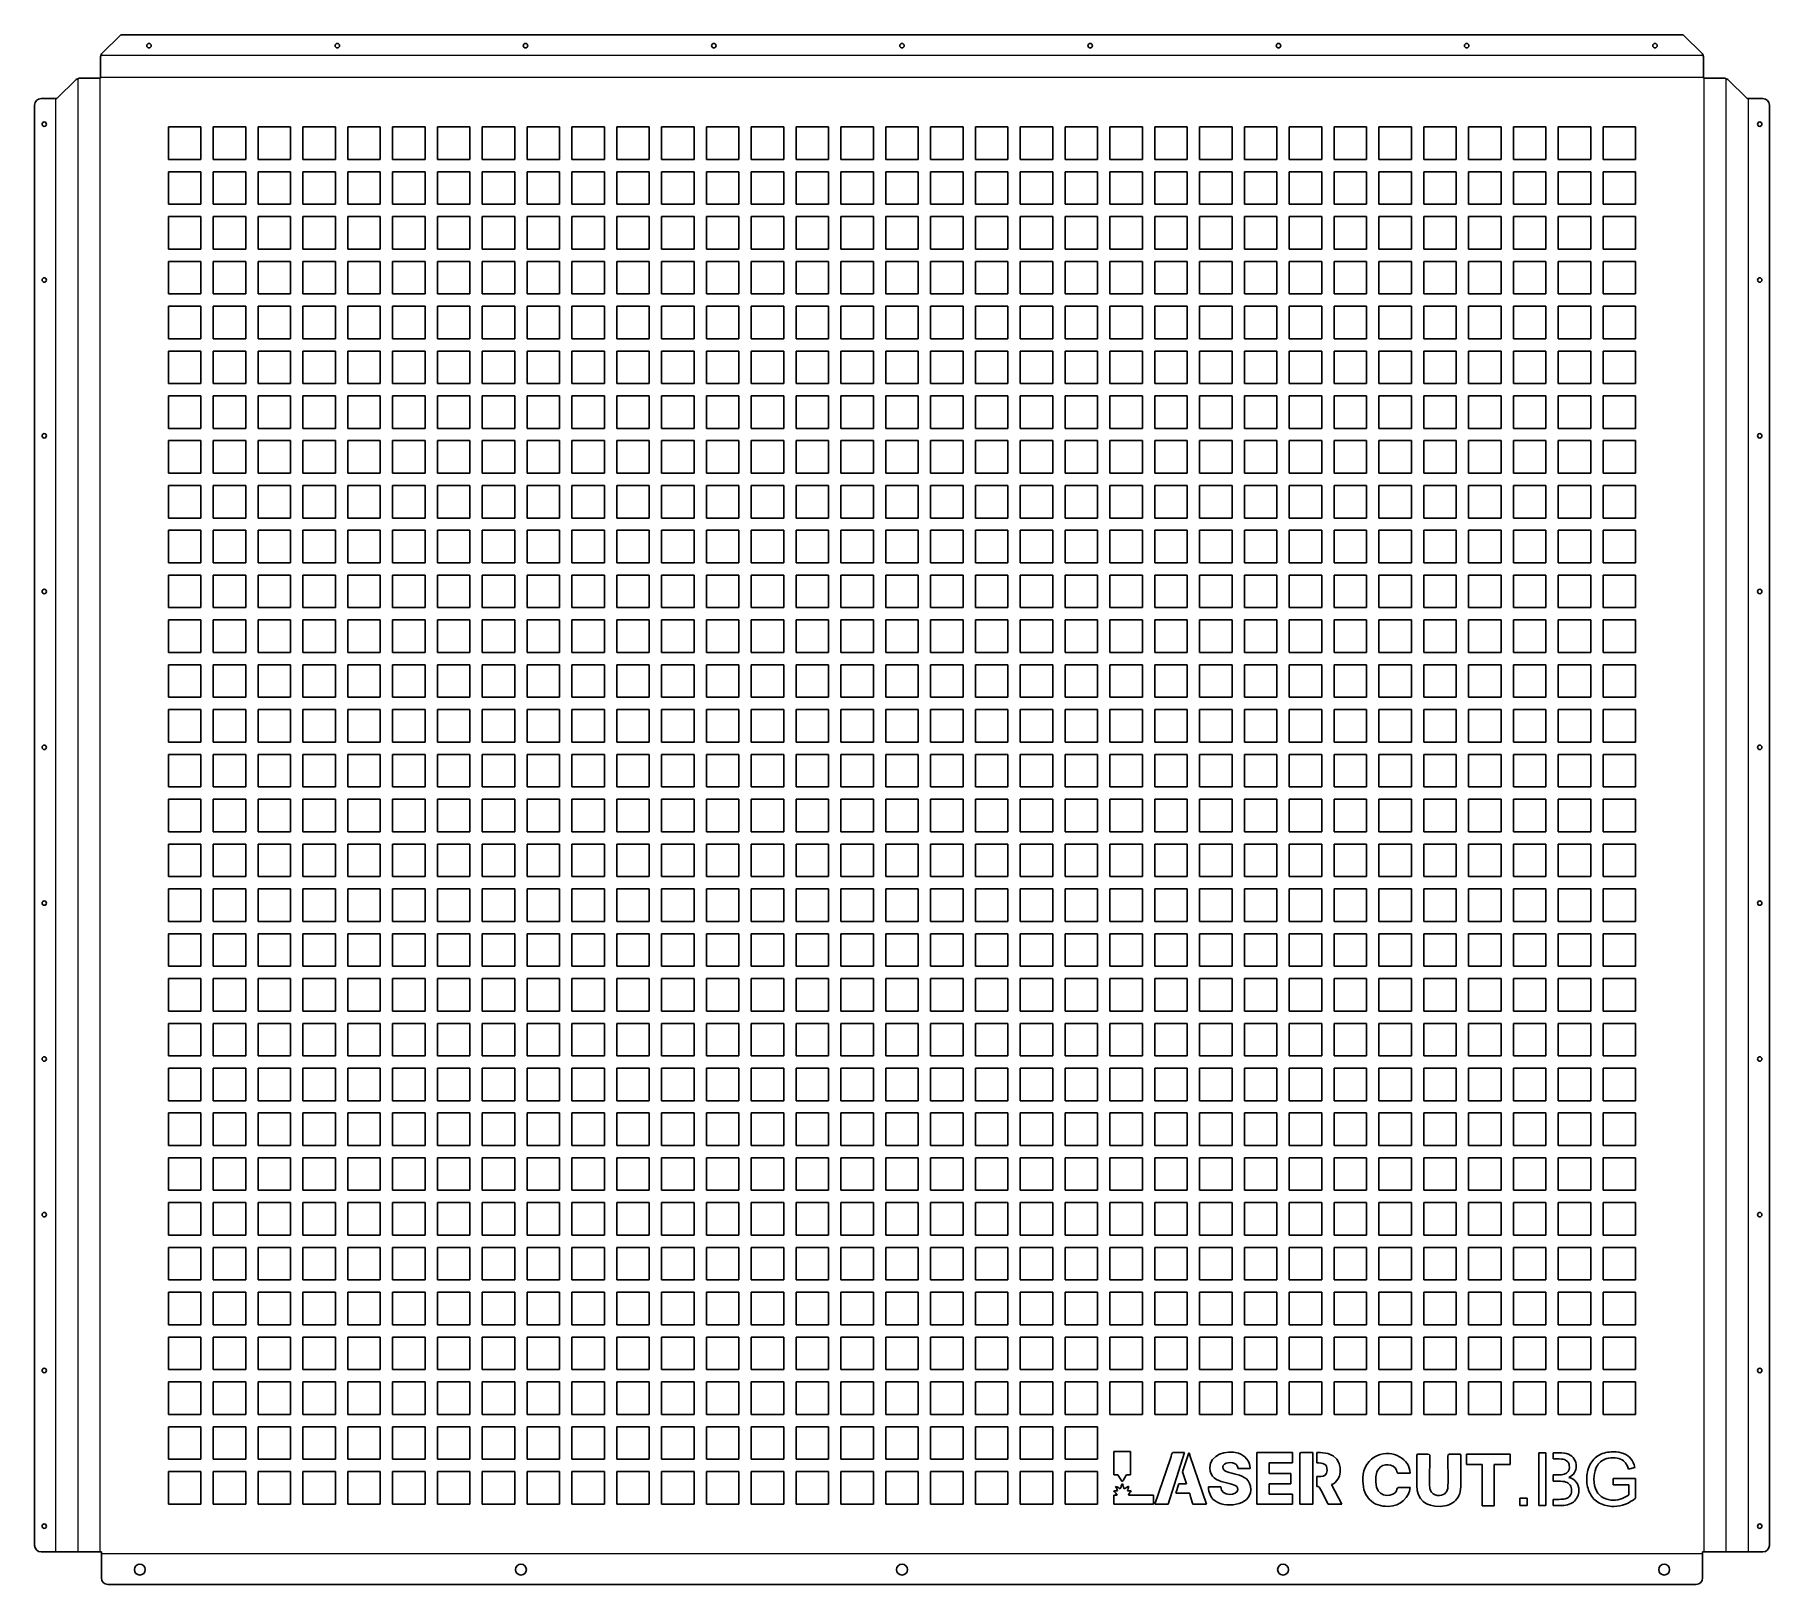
# Model space of a CAD drawing. Header units: millimetres. Extents: x -677 to 677, y -600 to 610.
import ezdxf

# ---------------------------------------------------------------- set-up
doc = ezdxf.new("R2010")
doc.units = ezdxf.units.MM

msp = doc.modelspace()

# ---------------------------------------------------------------- linework, layer by layer
for p, q in [((-624.8, 594.7), (-609.8, 609.7)), ((609.8, 609.7), (-609.8, 609.7)), ((609.8, 609.7), (624.8, 594.7)), ((-625.8, 592.4), (-624.8, 594.7)), ((-625.8, 575.8), (-625.8, 592.4)), ((624.8, 594.7), (625.8, 592.4)), ((625.8, 592.4), (625.8, 575.8)), ((-659.7, 559.8), (-644.7, 574.8)), ((-644.7, 574.8), (-642.4, 575.8)), ((-642.4, 575.8), (-625.8, 575.8)), ((625.8, 575.8), (642.4, 575.8)), ((642.4, 575.8), (644.7, 574.8)), ((644.7, 574.8), (659.7, 559.8)), ((-672.1, 559.8), (-659.7, 559.8)), ((672.1, 559.8), (659.7, 559.8)), ((-677.1, -570), (-677.1, 554.8)), ((677.1, -570), (677.1, 554.8)), ((-547.3, 537.7), (-572.7, 537.7)), ((-572.7, 537.7), (-572.7, 512.3)), ((-547.3, 512.3), (-547.3, 537.7)), ((-512.3, 537.7), (-537.7, 537.7)), ((-537.7, 537.7), (-537.7, 512.3)), ((-512.3, 512.3), (-512.3, 537.7)), ((-477.3, 537.7), (-502.7, 537.7)), ((-502.7, 537.7), (-502.7, 512.3)), ((-477.3, 512.3), (-477.3, 537.7)), ((-442.3, 537.7), (-467.7, 537.7)), ((-467.7, 537.7), (-467.7, 512.3)), ((-442.3, 512.3), (-442.3, 537.7)), ((-407.3, 537.7), (-432.7, 537.7)), ((-432.7, 537.7), (-432.7, 512.3)), ((-407.3, 512.3), (-407.3, 537.7)), ((-372.3, 537.7), (-397.7, 537.7)), ((-397.7, 537.7), (-397.7, 512.3)), ((-372.3, 512.3), (-372.3, 537.7)), ((-337.3, 537.7), (-362.7, 537.7)), ((-362.7, 537.7), (-362.7, 512.3)), ((-337.3, 512.3), (-337.3, 537.7)), ((-302.3, 537.7), (-327.7, 537.7)), ((-327.7, 537.7), (-327.7, 512.3)), ((-302.3, 512.3), (-302.3, 537.7)), ((-267.3, 537.7), (-292.7, 537.7)), ((-292.7, 537.7), (-292.7, 512.3)), ((-267.3, 512.3), (-267.3, 537.7)), ((-232.3, 537.7), (-257.7, 537.7)), ((-257.7, 537.7), (-257.7, 512.3)), ((-232.3, 512.3), (-232.3, 537.7)), ((-197.3, 537.7), (-222.7, 537.7)), ((-222.7, 537.7), (-222.7, 512.3)), ((-197.3, 512.3), (-197.3, 537.7)), ((-162.3, 537.7), (-187.7, 537.7)), ((-187.7, 537.7), (-187.7, 512.3)), ((-162.3, 512.3), (-162.3, 537.7)), ((-127.3, 537.7), (-152.7, 537.7)), ((-152.7, 537.7), (-152.7, 512.3)), ((-127.3, 512.3), (-127.3, 537.7)), ((-92.3, 537.7), (-117.7, 537.7)), ((-117.7, 537.7), (-117.7, 512.3)), ((-92.3, 512.3), (-92.3, 537.7)), ((-57.3, 537.7), (-82.7, 537.7)), ((-82.7, 537.7), (-82.7, 512.3)), ((-57.3, 512.3), (-57.3, 537.7)), ((-22.3, 537.7), (-47.7, 537.7)), ((-47.7, 537.7), (-47.7, 512.3)), ((-22.3, 512.3), (-22.3, 537.7)), ((12.7, 537.7), (-12.7, 537.7)), ((-12.7, 537.7), (-12.7, 512.3)), ((12.7, 512.3), (12.7, 537.7)), ((47.7, 537.7), (22.3, 537.7)), ((22.3, 537.7), (22.3, 512.3)), ((47.7, 512.3), (47.7, 537.7)), ((82.7, 537.7), (57.3, 537.7)), ((57.3, 537.7), (57.3, 512.3)), ((82.7, 512.3), (82.7, 537.7)), ((117.7, 537.7), (92.3, 537.7)), ((92.3, 537.7), (92.3, 512.3)), ((117.7, 512.3), (117.7, 537.7)), ((152.7, 537.7), (127.3, 537.7)), ((127.3, 537.7), (127.3, 512.3)), ((152.7, 512.3), (152.7, 537.7)), ((187.7, 537.7), (162.3, 537.7)), ((162.3, 537.7), (162.3, 512.3)), ((187.7, 512.3), (187.7, 537.7)), ((222.7, 537.7), (197.3, 537.7)), ((197.3, 537.7), (197.3, 512.3)), ((222.7, 512.3), (222.7, 537.7)), ((257.7, 537.7), (232.3, 537.7)), ((232.3, 537.7), (232.3, 512.3)), ((257.7, 512.3), (257.7, 537.7)), ((292.7, 537.7), (267.3, 537.7)), ((267.3, 537.7), (267.3, 512.3)), ((292.7, 512.3), (292.7, 537.7)), ((327.7, 537.7), (302.3, 537.7)), ((302.3, 537.7), (302.3, 512.3)), ((327.7, 512.3), (327.7, 537.7)), ((362.7, 537.7), (337.3, 537.7)), ((337.3, 537.7), (337.3, 512.3)), ((362.7, 512.3), (362.7, 537.7)), ((397.7, 537.7), (372.3, 537.7)), ((372.3, 537.7), (372.3, 512.3)), ((397.7, 512.3), (397.7, 537.7)), ((432.7, 537.7), (407.3, 537.7)), ((407.3, 537.7), (407.3, 512.3)), ((432.7, 512.3), (432.7, 537.7)), ((467.7, 537.7), (442.3, 537.7)), ((442.3, 537.7), (442.3, 512.3)), ((467.7, 512.3), (467.7, 537.7)), ((502.7, 537.7), (477.3, 537.7)), ((477.3, 537.7), (477.3, 512.3)), ((502.7, 512.3), (502.7, 537.7)), ((537.7, 537.7), (512.3, 537.7)), ((512.3, 537.7), (512.3, 512.3)), ((537.7, 512.3), (537.7, 537.7)), ((572.7, 537.7), (547.3, 537.7)), ((547.3, 537.7), (547.3, 512.3)), ((572.7, 512.3), (572.7, 537.7)), ((-572.7, 512.3), (-547.3, 512.3)), ((-547.3, 502.7), (-572.7, 502.7)), ((-572.7, 502.7), (-572.7, 477.3)), ((-547.3, 477.3), (-547.3, 502.7)), ((-537.7, 512.3), (-512.3, 512.3)), ((-512.3, 502.7), (-537.7, 502.7)), ((-537.7, 502.7), (-537.7, 477.3)), ((-512.3, 477.3), (-512.3, 502.7)), ((-502.7, 512.3), (-477.3, 512.3)), ((-477.3, 502.7), (-502.7, 502.7)), ((-502.7, 502.7), (-502.7, 477.3)), ((-477.3, 477.3), (-477.3, 502.7)), ((-467.7, 512.3), (-442.3, 512.3)), ((-442.3, 502.7), (-467.7, 502.7)), ((-467.7, 502.7), (-467.7, 477.3)), ((-442.3, 477.3), (-442.3, 502.7)), ((-432.7, 512.3), (-407.3, 512.3)), ((-407.3, 502.7), (-432.7, 502.7)), ((-432.7, 502.7), (-432.7, 477.3)), ((-407.3, 477.3), (-407.3, 502.7)), ((-397.7, 512.3), (-372.3, 512.3)), ((-372.3, 502.7), (-397.7, 502.7)), ((-397.7, 502.7), (-397.7, 477.3)), ((-372.3, 477.3), (-372.3, 502.7)), ((-362.7, 512.3), (-337.3, 512.3)), ((-337.3, 502.7), (-362.7, 502.7)), ((-362.7, 502.7), (-362.7, 477.3)), ((-337.3, 477.3), (-337.3, 502.7)), ((-327.7, 512.3), (-302.3, 512.3)), ((-302.3, 502.7), (-327.7, 502.7)), ((-327.7, 502.7), (-327.7, 477.3)), ((-302.3, 477.3), (-302.3, 502.7)), ((-292.7, 512.3), (-267.3, 512.3)), ((-267.3, 502.7), (-292.7, 502.7)), ((-292.7, 502.7), (-292.7, 477.3)), ((-267.3, 477.3), (-267.3, 502.7)), ((-257.7, 512.3), (-232.3, 512.3)), ((-232.3, 502.7), (-257.7, 502.7)), ((-257.7, 502.7), (-257.7, 477.3)), ((-232.3, 477.3), (-232.3, 502.7)), ((-222.7, 512.3), (-197.3, 512.3)), ((-197.3, 502.7), (-222.7, 502.7)), ((-222.7, 502.7), (-222.7, 477.3)), ((-197.3, 477.3), (-197.3, 502.7)), ((-187.7, 512.3), (-162.3, 512.3)), ((-162.3, 502.7), (-187.7, 502.7)), ((-187.7, 502.7), (-187.7, 477.3)), ((-162.3, 477.3), (-162.3, 502.7)), ((-152.7, 512.3), (-127.3, 512.3)), ((-127.3, 502.7), (-152.7, 502.7)), ((-152.7, 502.7), (-152.7, 477.3)), ((-127.3, 477.3), (-127.3, 502.7)), ((-117.7, 512.3), (-92.3, 512.3)), ((-92.3, 502.7), (-117.7, 502.7)), ((-117.7, 502.7), (-117.7, 477.3)), ((-92.3, 477.3), (-92.3, 502.7)), ((-82.7, 512.3), (-57.3, 512.3)), ((-57.3, 502.7), (-82.7, 502.7)), ((-82.7, 502.7), (-82.7, 477.3)), ((-57.3, 477.3), (-57.3, 502.7)), ((-47.7, 512.3), (-22.3, 512.3)), ((-22.3, 502.7), (-47.7, 502.7)), ((-47.7, 502.7), (-47.7, 477.3)), ((-22.3, 477.3), (-22.3, 502.7)), ((-12.7, 512.3), (12.7, 512.3)), ((12.7, 502.7), (-12.7, 502.7)), ((-12.7, 502.7), (-12.7, 477.3)), ((12.7, 477.3), (12.7, 502.7)), ((22.3, 512.3), (47.7, 512.3)), ((47.7, 502.7), (22.3, 502.7)), ((22.3, 502.7), (22.3, 477.3)), ((47.7, 477.3), (47.7, 502.7)), ((57.3, 512.3), (82.7, 512.3)), ((82.7, 502.7), (57.3, 502.7)), ((57.3, 502.7), (57.3, 477.3)), ((82.7, 477.3), (82.7, 502.7)), ((92.3, 512.3), (117.7, 512.3)), ((117.7, 502.7), (92.3, 502.7)), ((92.3, 502.7), (92.3, 477.3)), ((117.7, 477.3), (117.7, 502.7)), ((127.3, 512.3), (152.7, 512.3)), ((152.7, 502.7), (127.3, 502.7)), ((127.3, 502.7), (127.3, 477.3)), ((152.7, 477.3), (152.7, 502.7)), ((162.3, 512.3), (187.7, 512.3)), ((187.7, 502.7), (162.3, 502.7)), ((162.3, 502.7), (162.3, 477.3)), ((187.7, 477.3), (187.7, 502.7)), ((197.3, 512.3), (222.7, 512.3)), ((222.7, 502.7), (197.3, 502.7)), ((197.3, 502.7), (197.3, 477.3)), ((222.7, 477.3), (222.7, 502.7)), ((232.3, 512.3), (257.7, 512.3)), ((257.7, 502.7), (232.3, 502.7)), ((232.3, 502.7), (232.3, 477.3)), ((257.7, 477.3), (257.7, 502.7)), ((267.3, 512.3), (292.7, 512.3)), ((292.7, 502.7), (267.3, 502.7)), ((267.3, 502.7), (267.3, 477.3)), ((292.7, 477.3), (292.7, 502.7)), ((302.3, 512.3), (327.7, 512.3)), ((327.7, 502.7), (302.3, 502.7)), ((302.3, 502.7), (302.3, 477.3)), ((327.7, 477.3), (327.7, 502.7)), ((337.3, 512.3), (362.7, 512.3)), ((362.7, 502.7), (337.3, 502.7)), ((337.3, 502.7), (337.3, 477.3)), ((362.7, 477.3), (362.7, 502.7)), ((372.3, 512.3), (397.7, 512.3)), ((397.7, 502.7), (372.3, 502.7)), ((372.3, 502.7), (372.3, 477.3)), ((397.7, 477.3), (397.7, 502.7)), ((407.3, 512.3), (432.7, 512.3)), ((432.7, 502.7), (407.3, 502.7)), ((407.3, 502.7), (407.3, 477.3)), ((432.7, 477.3), (432.7, 502.7)), ((442.3, 512.3), (467.7, 512.3)), ((467.7, 502.7), (442.3, 502.7)), ((442.3, 502.7), (442.3, 477.3)), ((467.7, 477.3), (467.7, 502.7)), ((477.3, 512.3), (502.7, 512.3)), ((502.7, 502.7), (477.3, 502.7)), ((477.3, 502.7), (477.3, 477.3)), ((502.7, 477.3), (502.7, 502.7)), ((512.3, 512.3), (537.7, 512.3)), ((537.7, 502.7), (512.3, 502.7)), ((512.3, 502.7), (512.3, 477.3)), ((537.7, 477.3), (537.7, 502.7)), ((547.3, 512.3), (572.7, 512.3)), ((572.7, 502.7), (547.3, 502.7)), ((547.3, 502.7), (547.3, 477.3)), ((572.7, 477.3), (572.7, 502.7)), ((-572.7, 477.3), (-547.3, 477.3)), ((-537.7, 477.3), (-512.3, 477.3)), ((-502.7, 477.3), (-477.3, 477.3)), ((-467.7, 477.3), (-442.3, 477.3)), ((-432.7, 477.3), (-407.3, 477.3)), ((-397.7, 477.3), (-372.3, 477.3)), ((-362.7, 477.3), (-337.3, 477.3)), ((-327.7, 477.3), (-302.3, 477.3)), ((-292.7, 477.3), (-267.3, 477.3)), ((-257.7, 477.3), (-232.3, 477.3)), ((-222.7, 477.3), (-197.3, 477.3)), ((-187.7, 477.3), (-162.3, 477.3)), ((-152.7, 477.3), (-127.3, 477.3)), ((-117.7, 477.3), (-92.3, 477.3)), ((-82.7, 477.3), (-57.3, 477.3)), ((-47.7, 477.3), (-22.3, 477.3)), ((-12.7, 477.3), (12.7, 477.3)), ((22.3, 477.3), (47.7, 477.3)), ((57.3, 477.3), (82.7, 477.3)), ((92.3, 477.3), (117.7, 477.3)), ((127.3, 477.3), (152.7, 477.3)), ((162.3, 477.3), (187.7, 477.3)), ((197.3, 477.3), (222.7, 477.3)), ((232.3, 477.3), (257.7, 477.3)), ((267.3, 477.3), (292.7, 477.3)), ((302.3, 477.3), (327.7, 477.3)), ((337.3, 477.3), (362.7, 477.3)), ((372.3, 477.3), (397.7, 477.3)), ((407.3, 477.3), (432.7, 477.3)), ((442.3, 477.3), (467.7, 477.3)), ((477.3, 477.3), (502.7, 477.3)), ((512.3, 477.3), (537.7, 477.3)), ((547.3, 477.3), (572.7, 477.3)), ((-547.3, 467.7), (-572.7, 467.7)), ((-572.7, 467.7), (-572.7, 442.3)), ((-547.3, 442.3), (-547.3, 467.7)), ((-512.3, 467.7), (-537.7, 467.7)), ((-537.7, 467.7), (-537.7, 442.3)), ((-512.3, 442.3), (-512.3, 467.7)), ((-477.3, 467.7), (-502.7, 467.7)), ((-502.7, 467.7), (-502.7, 442.3)), ((-477.3, 442.3), (-477.3, 467.7)), ((-442.3, 467.7), (-467.7, 467.7)), ((-467.7, 467.7), (-467.7, 442.3)), ((-442.3, 442.3), (-442.3, 467.7)), ((-407.3, 467.7), (-432.7, 467.7)), ((-432.7, 467.7), (-432.7, 442.3)), ((-407.3, 442.3), (-407.3, 467.7)), ((-372.3, 467.7), (-397.7, 467.7)), ((-397.7, 467.7), (-397.7, 442.3)), ((-372.3, 442.3), (-372.3, 467.7)), ((-337.3, 467.7), (-362.7, 467.7)), ((-362.7, 467.7), (-362.7, 442.3)), ((-337.3, 442.3), (-337.3, 467.7)), ((-302.3, 467.7), (-327.7, 467.7)), ((-327.7, 467.7), (-327.7, 442.3)), ((-302.3, 442.3), (-302.3, 467.7)), ((-267.3, 467.7), (-292.7, 467.7)), ((-292.7, 467.7), (-292.7, 442.3)), ((-267.3, 442.3), (-267.3, 467.7)), ((-232.3, 467.7), (-257.7, 467.7)), ((-257.7, 467.7), (-257.7, 442.3)), ((-232.3, 442.3), (-232.3, 467.7)), ((-197.3, 467.7), (-222.7, 467.7)), ((-222.7, 467.7), (-222.7, 442.3)), ((-197.3, 442.3), (-197.3, 467.7)), ((-162.3, 467.7), (-187.7, 467.7)), ((-187.7, 467.7), (-187.7, 442.3)), ((-162.3, 442.3), (-162.3, 467.7)), ((-127.3, 467.7), (-152.7, 467.7)), ((-152.7, 467.7), (-152.7, 442.3)), ((-127.3, 442.3), (-127.3, 467.7)), ((-92.3, 467.7), (-117.7, 467.7)), ((-117.7, 467.7), (-117.7, 442.3)), ((-92.3, 442.3), (-92.3, 467.7)), ((-57.3, 467.7), (-82.7, 467.7)), ((-82.7, 467.7), (-82.7, 442.3)), ((-57.3, 442.3), (-57.3, 467.7)), ((-22.3, 467.7), (-47.7, 467.7)), ((-47.7, 467.7), (-47.7, 442.3)), ((-22.3, 442.3), (-22.3, 467.7)), ((12.7, 467.7), (-12.7, 467.7)), ((-12.7, 467.7), (-12.7, 442.3)), ((12.7, 442.3), (12.7, 467.7)), ((47.7, 467.7), (22.3, 467.7)), ((22.3, 467.7), (22.3, 442.3)), ((47.7, 442.3), (47.7, 467.7)), ((82.7, 467.7), (57.3, 467.7)), ((57.3, 467.7), (57.3, 442.3)), ((82.7, 442.3), (82.7, 467.7)), ((117.7, 467.7), (92.3, 467.7)), ((92.3, 467.7), (92.3, 442.3)), ((117.7, 442.3), (117.7, 467.7)), ((152.7, 467.7), (127.3, 467.7)), ((127.3, 467.7), (127.3, 442.3)), ((152.7, 442.3), (152.7, 467.7)), ((187.7, 467.7), (162.3, 467.7)), ((162.3, 467.7), (162.3, 442.3)), ((187.7, 442.3), (187.7, 467.7)), ((222.7, 467.7), (197.3, 467.7)), ((197.3, 467.7), (197.3, 442.3)), ((222.7, 442.3), (222.7, 467.7)), ((257.7, 467.7), (232.3, 467.7)), ((232.3, 467.7), (232.3, 442.3)), ((257.7, 442.3), (257.7, 467.7)), ((292.7, 467.7), (267.3, 467.7)), ((267.3, 467.7), (267.3, 442.3)), ((292.7, 442.3), (292.7, 467.7)), ((327.7, 467.7), (302.3, 467.7)), ((302.3, 467.7), (302.3, 442.3)), ((327.7, 442.3), (327.7, 467.7)), ((362.7, 467.7), (337.3, 467.7)), ((337.3, 467.7), (337.3, 442.3)), ((362.7, 442.3), (362.7, 467.7)), ((397.7, 467.7), (372.3, 467.7)), ((372.3, 467.7), (372.3, 442.3)), ((397.7, 442.3), (397.7, 467.7)), ((432.7, 467.7), (407.3, 467.7)), ((407.3, 467.7), (407.3, 442.3)), ((432.7, 442.3), (432.7, 467.7)), ((467.7, 467.7), (442.3, 467.7)), ((442.3, 467.7), (442.3, 442.3)), ((467.7, 442.3), (467.7, 467.7)), ((502.7, 467.7), (477.3, 467.7)), ((477.3, 467.7), (477.3, 442.3)), ((502.7, 442.3), (502.7, 467.7)), ((537.7, 467.7), (512.3, 467.7)), ((512.3, 467.7), (512.3, 442.3)), ((537.7, 442.3), (537.7, 467.7)), ((572.7, 467.7), (547.3, 467.7)), ((547.3, 467.7), (547.3, 442.3)), ((572.7, 442.3), (572.7, 467.7)), ((-572.7, 442.3), (-547.3, 442.3)), ((-537.7, 442.3), (-512.3, 442.3)), ((-502.7, 442.3), (-477.3, 442.3)), ((-467.7, 442.3), (-442.3, 442.3)), ((-432.7, 442.3), (-407.3, 442.3)), ((-397.7, 442.3), (-372.3, 442.3)), ((-362.7, 442.3), (-337.3, 442.3)), ((-327.7, 442.3), (-302.3, 442.3)), ((-292.7, 442.3), (-267.3, 442.3)), ((-257.7, 442.3), (-232.3, 442.3)), ((-222.7, 442.3), (-197.3, 442.3)), ((-187.7, 442.3), (-162.3, 442.3)), ((-152.7, 442.3), (-127.3, 442.3)), ((-117.7, 442.3), (-92.3, 442.3)), ((-82.7, 442.3), (-57.3, 442.3)), ((-47.7, 442.3), (-22.3, 442.3)), ((-12.7, 442.3), (12.7, 442.3)), ((22.3, 442.3), (47.7, 442.3)), ((57.3, 442.3), (82.7, 442.3)), ((92.3, 442.3), (117.7, 442.3)), ((127.3, 442.3), (152.7, 442.3)), ((162.3, 442.3), (187.7, 442.3)), ((197.3, 442.3), (222.7, 442.3)), ((232.3, 442.3), (257.7, 442.3)), ((267.3, 442.3), (292.7, 442.3)), ((302.3, 442.3), (327.7, 442.3)), ((337.3, 442.3), (362.7, 442.3)), ((372.3, 442.3), (397.7, 442.3)), ((407.3, 442.3), (432.7, 442.3)), ((442.3, 442.3), (467.7, 442.3)), ((477.3, 442.3), (502.7, 442.3)), ((512.3, 442.3), (537.7, 442.3)), ((547.3, 442.3), (572.7, 442.3)), ((-547.3, 432.7), (-572.7, 432.7)), ((-572.7, 432.7), (-572.7, 407.3)), ((-547.3, 407.3), (-547.3, 432.7)), ((-512.3, 432.7), (-537.7, 432.7)), ((-537.7, 432.7), (-537.7, 407.3)), ((-512.3, 407.3), (-512.3, 432.7)), ((-477.3, 432.7), (-502.7, 432.7)), ((-502.7, 432.7), (-502.7, 407.3)), ((-477.3, 407.3), (-477.3, 432.7)), ((-442.3, 432.7), (-467.7, 432.7)), ((-467.7, 432.7), (-467.7, 407.3)), ((-442.3, 407.3), (-442.3, 432.7)), ((-407.3, 432.7), (-432.7, 432.7)), ((-432.7, 432.7), (-432.7, 407.3)), ((-407.3, 407.3), (-407.3, 432.7)), ((-372.3, 432.7), (-397.7, 432.7)), ((-397.7, 432.7), (-397.7, 407.3)), ((-372.3, 407.3), (-372.3, 432.7)), ((-337.3, 432.7), (-362.7, 432.7)), ((-362.7, 432.7), (-362.7, 407.3)), ((-337.3, 407.3), (-337.3, 432.7)), ((-302.3, 432.7), (-327.7, 432.7)), ((-327.7, 432.7), (-327.7, 407.3)), ((-302.3, 407.3), (-302.3, 432.7)), ((-267.3, 432.7), (-292.7, 432.7)), ((-292.7, 432.7), (-292.7, 407.3)), ((-267.3, 407.3), (-267.3, 432.7)), ((-232.3, 432.7), (-257.7, 432.7)), ((-257.7, 432.7), (-257.7, 407.3)), ((-232.3, 407.3), (-232.3, 432.7)), ((-197.3, 432.7), (-222.7, 432.7)), ((-222.7, 432.7), (-222.7, 407.3)), ((-197.3, 407.3), (-197.3, 432.7)), ((-162.3, 432.7), (-187.7, 432.7)), ((-187.7, 432.7), (-187.7, 407.3)), ((-162.3, 407.3), (-162.3, 432.7)), ((-127.3, 432.7), (-152.7, 432.7)), ((-152.7, 432.7), (-152.7, 407.3)), ((-127.3, 407.3), (-127.3, 432.7)), ((-92.3, 432.7), (-117.7, 432.7)), ((-117.7, 432.7), (-117.7, 407.3)), ((-92.3, 407.3), (-92.3, 432.7)), ((-57.3, 432.7), (-82.7, 432.7)), ((-82.7, 432.7), (-82.7, 407.3)), ((-57.3, 407.3), (-57.3, 432.7)), ((-22.3, 432.7), (-47.7, 432.7)), ((-47.7, 432.7), (-47.7, 407.3)), ((-22.3, 407.3), (-22.3, 432.7)), ((12.7, 432.7), (-12.7, 432.7)), ((-12.7, 432.7), (-12.7, 407.3)), ((12.7, 407.3), (12.7, 432.7)), ((47.7, 432.7), (22.3, 432.7)), ((22.3, 432.7), (22.3, 407.3)), ((47.7, 407.3), (47.7, 432.7)), ((82.7, 432.7), (57.3, 432.7)), ((57.3, 432.7), (57.3, 407.3)), ((82.7, 407.3), (82.7, 432.7)), ((117.7, 432.7), (92.3, 432.7)), ((92.3, 432.7), (92.3, 407.3)), ((117.7, 407.3), (117.7, 432.7)), ((152.7, 432.7), (127.3, 432.7)), ((127.3, 432.7), (127.3, 407.3)), ((152.7, 407.3), (152.7, 432.7)), ((187.7, 432.7), (162.3, 432.7)), ((162.3, 432.7), (162.3, 407.3)), ((187.7, 407.3), (187.7, 432.7)), ((222.7, 432.7), (197.3, 432.7)), ((197.3, 432.7), (197.3, 407.3)), ((222.7, 407.3), (222.7, 432.7)), ((257.7, 432.7), (232.3, 432.7)), ((232.3, 432.7), (232.3, 407.3)), ((257.7, 407.3), (257.7, 432.7)), ((292.7, 432.7), (267.3, 432.7)), ((267.3, 432.7), (267.3, 407.3)), ((292.7, 407.3), (292.7, 432.7)), ((327.7, 432.7), (302.3, 432.7)), ((302.3, 432.7), (302.3, 407.3)), ((327.7, 407.3), (327.7, 432.7)), ((362.7, 432.7), (337.3, 432.7)), ((337.3, 432.7), (337.3, 407.3)), ((362.7, 407.3), (362.7, 432.7)), ((397.7, 432.7), (372.3, 432.7)), ((372.3, 432.7), (372.3, 407.3)), ((397.7, 407.3), (397.7, 432.7)), ((432.7, 432.7), (407.3, 432.7)), ((407.3, 432.7), (407.3, 407.3)), ((432.7, 407.3), (432.7, 432.7)), ((467.7, 432.7), (442.3, 432.7)), ((442.3, 432.7), (442.3, 407.3)), ((467.7, 407.3), (467.7, 432.7)), ((502.7, 432.7), (477.3, 432.7)), ((477.3, 432.7), (477.3, 407.3)), ((502.7, 407.3), (502.7, 432.7)), ((537.7, 432.7), (512.3, 432.7)), ((512.3, 432.7), (512.3, 407.3)), ((537.7, 407.3), (537.7, 432.7)), ((572.7, 432.7), (547.3, 432.7)), ((547.3, 432.7), (547.3, 407.3)), ((572.7, 407.3), (572.7, 432.7)), ((-572.7, 407.3), (-547.3, 407.3)), ((-537.7, 407.3), (-512.3, 407.3)), ((-502.7, 407.3), (-477.3, 407.3)), ((-467.7, 407.3), (-442.3, 407.3)), ((-432.7, 407.3), (-407.3, 407.3)), ((-397.7, 407.3), (-372.3, 407.3)), ((-362.7, 407.3), (-337.3, 407.3)), ((-327.7, 407.3), (-302.3, 407.3)), ((-292.7, 407.3), (-267.3, 407.3)), ((-257.7, 407.3), (-232.3, 407.3)), ((-222.7, 407.3), (-197.3, 407.3)), ((-187.7, 407.3), (-162.3, 407.3)), ((-152.7, 407.3), (-127.3, 407.3)), ((-117.7, 407.3), (-92.3, 407.3)), ((-82.7, 407.3), (-57.3, 407.3)), ((-47.7, 407.3), (-22.3, 407.3)), ((-12.7, 407.3), (12.7, 407.3)), ((22.3, 407.3), (47.7, 407.3)), ((57.3, 407.3), (82.7, 407.3)), ((92.3, 407.3), (117.7, 407.3)), ((127.3, 407.3), (152.7, 407.3)), ((162.3, 407.3), (187.7, 407.3)), ((197.3, 407.3), (222.7, 407.3)), ((232.3, 407.3), (257.7, 407.3)), ((267.3, 407.3), (292.7, 407.3)), ((302.3, 407.3), (327.7, 407.3)), ((337.3, 407.3), (362.7, 407.3)), ((372.3, 407.3), (397.7, 407.3)), ((407.3, 407.3), (432.7, 407.3)), ((442.3, 407.3), (467.7, 407.3)), ((477.3, 407.3), (502.7, 407.3)), ((512.3, 407.3), (537.7, 407.3)), ((547.3, 407.3), (572.7, 407.3)), ((-547.3, 397.7), (-572.7, 397.7)), ((-572.7, 397.7), (-572.7, 372.3)), ((-547.3, 372.3), (-547.3, 397.7)), ((-512.3, 397.7), (-537.7, 397.7)), ((-537.7, 397.7), (-537.7, 372.3)), ((-512.3, 372.3), (-512.3, 397.7)), ((-477.3, 397.7), (-502.7, 397.7)), ((-502.7, 397.7), (-502.7, 372.3)), ((-477.3, 372.3), (-477.3, 397.7)), ((-442.3, 397.7), (-467.7, 397.7)), ((-467.7, 397.7), (-467.7, 372.3)), ((-442.3, 372.3), (-442.3, 397.7)), ((-407.3, 397.7), (-432.7, 397.7)), ((-432.7, 397.7), (-432.7, 372.3)), ((-407.3, 372.3), (-407.3, 397.7)), ((-372.3, 397.7), (-397.7, 397.7)), ((-397.7, 397.7), (-397.7, 372.3)), ((-372.3, 372.3), (-372.3, 397.7)), ((-337.3, 397.7), (-362.7, 397.7)), ((-362.7, 397.7), (-362.7, 372.3)), ((-337.3, 372.3), (-337.3, 397.7)), ((-302.3, 397.7), (-327.7, 397.7)), ((-327.7, 397.7), (-327.7, 372.3)), ((-302.3, 372.3), (-302.3, 397.7)), ((-267.3, 397.7), (-292.7, 397.7)), ((-292.7, 397.7), (-292.7, 372.3)), ((-267.3, 372.3), (-267.3, 397.7)), ((-232.3, 397.7), (-257.7, 397.7)), ((-257.7, 397.7), (-257.7, 372.3)), ((-232.3, 372.3), (-232.3, 397.7)), ((-197.3, 397.7), (-222.7, 397.7)), ((-222.7, 397.7), (-222.7, 372.3)), ((-197.3, 372.3), (-197.3, 397.7)), ((-162.3, 397.7), (-187.7, 397.7)), ((-187.7, 397.7), (-187.7, 372.3)), ((-162.3, 372.3), (-162.3, 397.7)), ((-127.3, 397.7), (-152.7, 397.7)), ((-152.7, 397.7), (-152.7, 372.3)), ((-127.3, 372.3), (-127.3, 397.7)), ((-92.3, 397.7), (-117.7, 397.7)), ((-117.7, 397.7), (-117.7, 372.3)), ((-92.3, 372.3), (-92.3, 397.7)), ((-57.3, 397.7), (-82.7, 397.7)), ((-82.7, 397.7), (-82.7, 372.3)), ((-57.3, 372.3), (-57.3, 397.7)), ((-22.3, 397.7), (-47.7, 397.7)), ((-47.7, 397.7), (-47.7, 372.3)), ((-22.3, 372.3), (-22.3, 397.7)), ((12.7, 397.7), (-12.7, 397.7)), ((-12.7, 397.7), (-12.7, 372.3)), ((12.7, 372.3), (12.7, 397.7)), ((47.7, 397.7), (22.3, 397.7)), ((22.3, 397.7), (22.3, 372.3)), ((47.7, 372.3), (47.7, 397.7)), ((82.7, 397.7), (57.3, 397.7)), ((57.3, 397.7), (57.3, 372.3)), ((82.7, 372.3), (82.7, 397.7)), ((117.7, 397.7), (92.3, 397.7)), ((92.3, 397.7), (92.3, 372.3)), ((117.7, 372.3), (117.7, 397.7)), ((152.7, 397.7), (127.3, 397.7)), ((127.3, 397.7), (127.3, 372.3)), ((152.7, 372.3), (152.7, 397.7)), ((187.7, 397.7), (162.3, 397.7)), ((162.3, 397.7), (162.3, 372.3)), ((187.7, 372.3), (187.7, 397.7)), ((222.7, 397.7), (197.3, 397.7)), ((197.3, 397.7), (197.3, 372.3)), ((222.7, 372.3), (222.7, 397.7)), ((257.7, 397.7), (232.3, 397.7)), ((232.3, 397.7), (232.3, 372.3)), ((257.7, 372.3), (257.7, 397.7)), ((292.7, 397.7), (267.3, 397.7)), ((267.3, 397.7), (267.3, 372.3)), ((292.7, 372.3), (292.7, 397.7)), ((327.7, 397.7), (302.3, 397.7)), ((302.3, 397.7), (302.3, 372.3)), ((327.7, 372.3), (327.7, 397.7)), ((362.7, 397.7), (337.3, 397.7)), ((337.3, 397.7), (337.3, 372.3)), ((362.7, 372.3), (362.7, 397.7)), ((397.7, 397.7), (372.3, 397.7)), ((372.3, 397.7), (372.3, 372.3)), ((397.7, 372.3), (397.7, 397.7)), ((432.7, 397.7), (407.3, 397.7)), ((407.3, 397.7), (407.3, 372.3)), ((432.7, 372.3), (432.7, 397.7)), ((467.7, 397.7), (442.3, 397.7)), ((442.3, 397.7), (442.3, 372.3)), ((467.7, 372.3), (467.7, 397.7)), ((502.7, 397.7), (477.3, 397.7)), ((477.3, 397.7), (477.3, 372.3)), ((502.7, 372.3), (502.7, 397.7)), ((537.7, 397.7), (512.3, 397.7)), ((512.3, 397.7), (512.3, 372.3)), ((537.7, 372.3), (537.7, 397.7)), ((572.7, 397.7), (547.3, 397.7)), ((547.3, 397.7), (547.3, 372.3)), ((572.7, 372.3), (572.7, 397.7)), ((-572.7, 372.3), (-547.3, 372.3)), ((-537.7, 372.3), (-512.3, 372.3)), ((-502.7, 372.3), (-477.3, 372.3)), ((-467.7, 372.3), (-442.3, 372.3)), ((-432.7, 372.3), (-407.3, 372.3)), ((-397.7, 372.3), (-372.3, 372.3)), ((-362.7, 372.3), (-337.3, 372.3)), ((-327.7, 372.3), (-302.3, 372.3)), ((-292.7, 372.3), (-267.3, 372.3)), ((-257.7, 372.3), (-232.3, 372.3)), ((-222.7, 372.3), (-197.3, 372.3)), ((-187.7, 372.3), (-162.3, 372.3)), ((-152.7, 372.3), (-127.3, 372.3)), ((-117.7, 372.3), (-92.3, 372.3)), ((-82.7, 372.3), (-57.3, 372.3)), ((-47.7, 372.3), (-22.3, 372.3)), ((-12.7, 372.3), (12.7, 372.3)), ((22.3, 372.3), (47.7, 372.3)), ((57.3, 372.3), (82.7, 372.3)), ((92.3, 372.3), (117.7, 372.3)), ((127.3, 372.3), (152.7, 372.3)), ((162.3, 372.3), (187.7, 372.3)), ((197.3, 372.3), (222.7, 372.3)), ((232.3, 372.3), (257.7, 372.3)), ((267.3, 372.3), (292.7, 372.3)), ((302.3, 372.3), (327.7, 372.3)), ((337.3, 372.3), (362.7, 372.3)), ((372.3, 372.3), (397.7, 372.3)), ((407.3, 372.3), (432.7, 372.3)), ((442.3, 372.3), (467.7, 372.3)), ((477.3, 372.3), (502.7, 372.3)), ((512.3, 372.3), (537.7, 372.3)), ((547.3, 372.3), (572.7, 372.3)), ((-547.3, 362.7), (-572.7, 362.7)), ((-572.7, 362.7), (-572.7, 337.3)), ((-547.3, 337.3), (-547.3, 362.7)), ((-512.3, 362.7), (-537.7, 362.7)), ((-537.7, 362.7), (-537.7, 337.3)), ((-512.3, 337.3), (-512.3, 362.7)), ((-477.3, 362.7), (-502.7, 362.7)), ((-502.7, 362.7), (-502.7, 337.3)), ((-477.3, 337.3), (-477.3, 362.7)), ((-442.3, 362.7), (-467.7, 362.7)), ((-467.7, 362.7), (-467.7, 337.3)), ((-442.3, 337.3), (-442.3, 362.7)), ((-407.3, 362.7), (-432.7, 362.7)), ((-432.7, 362.7), (-432.7, 337.3)), ((-407.3, 337.3), (-407.3, 362.7)), ((-372.3, 362.7), (-397.7, 362.7)), ((-397.7, 362.7), (-397.7, 337.3)), ((-372.3, 337.3), (-372.3, 362.7)), ((-337.3, 362.7), (-362.7, 362.7)), ((-362.7, 362.7), (-362.7, 337.3)), ((-337.3, 337.3), (-337.3, 362.7)), ((-302.3, 362.7), (-327.7, 362.7)), ((-327.7, 362.7), (-327.7, 337.3)), ((-302.3, 337.3), (-302.3, 362.7)), ((-267.3, 362.7), (-292.7, 362.7)), ((-292.7, 362.7), (-292.7, 337.3)), ((-267.3, 337.3), (-267.3, 362.7)), ((-232.3, 362.7), (-257.7, 362.7)), ((-257.7, 362.7), (-257.7, 337.3)), ((-232.3, 337.3), (-232.3, 362.7)), ((-197.3, 362.7), (-222.7, 362.7)), ((-222.7, 362.7), (-222.7, 337.3)), ((-197.3, 337.3), (-197.3, 362.7)), ((-162.3, 362.7), (-187.7, 362.7)), ((-187.7, 362.7), (-187.7, 337.3)), ((-162.3, 337.3), (-162.3, 362.7)), ((-127.3, 362.7), (-152.7, 362.7)), ((-152.7, 362.7), (-152.7, 337.3)), ((-127.3, 337.3), (-127.3, 362.7)), ((-92.3, 362.7), (-117.7, 362.7)), ((-117.7, 362.7), (-117.7, 337.3)), ((-92.3, 337.3), (-92.3, 362.7)), ((-57.3, 362.7), (-82.7, 362.7)), ((-82.7, 362.7), (-82.7, 337.3)), ((-57.3, 337.3), (-57.3, 362.7)), ((-22.3, 362.7), (-47.7, 362.7)), ((-47.7, 362.7), (-47.7, 337.3)), ((-22.3, 337.3), (-22.3, 362.7)), ((12.7, 362.7), (-12.7, 362.7)), ((-12.7, 362.7), (-12.7, 337.3)), ((12.7, 337.3), (12.7, 362.7)), ((47.7, 362.7), (22.3, 362.7)), ((22.3, 362.7), (22.3, 337.3)), ((47.7, 337.3), (47.7, 362.7)), ((82.7, 362.7), (57.3, 362.7)), ((57.3, 362.7), (57.3, 337.3)), ((82.7, 337.3), (82.7, 362.7)), ((117.7, 362.7), (92.3, 362.7)), ((92.3, 362.7), (92.3, 337.3)), ((117.7, 337.3), (117.7, 362.7)), ((152.7, 362.7), (127.3, 362.7)), ((127.3, 362.7), (127.3, 337.3)), ((152.7, 337.3), (152.7, 362.7)), ((187.7, 362.7), (162.3, 362.7)), ((162.3, 362.7), (162.3, 337.3)), ((187.7, 337.3), (187.7, 362.7)), ((222.7, 362.7), (197.3, 362.7)), ((197.3, 362.7), (197.3, 337.3)), ((222.7, 337.3), (222.7, 362.7)), ((257.7, 362.7), (232.3, 362.7)), ((232.3, 362.7), (232.3, 337.3)), ((257.7, 337.3), (257.7, 362.7)), ((292.7, 362.7), (267.3, 362.7)), ((267.3, 362.7), (267.3, 337.3)), ((292.7, 337.3), (292.7, 362.7)), ((327.7, 362.7), (302.3, 362.7)), ((302.3, 362.7), (302.3, 337.3)), ((327.7, 337.3), (327.7, 362.7)), ((362.7, 362.7), (337.3, 362.7)), ((337.3, 362.7), (337.3, 337.3)), ((362.7, 337.3), (362.7, 362.7)), ((397.7, 362.7), (372.3, 362.7)), ((372.3, 362.7), (372.3, 337.3)), ((397.7, 337.3), (397.7, 362.7)), ((432.7, 362.7), (407.3, 362.7)), ((407.3, 362.7), (407.3, 337.3)), ((432.7, 337.3), (432.7, 362.7)), ((467.7, 362.7), (442.3, 362.7)), ((442.3, 362.7), (442.3, 337.3)), ((467.7, 337.3), (467.7, 362.7)), ((502.7, 362.7), (477.3, 362.7)), ((477.3, 362.7), (477.3, 337.3)), ((502.7, 337.3), (502.7, 362.7)), ((537.7, 362.7), (512.3, 362.7)), ((512.3, 362.7), (512.3, 337.3)), ((537.7, 337.3), (537.7, 362.7)), ((572.7, 362.7), (547.3, 362.7)), ((547.3, 362.7), (547.3, 337.3)), ((572.7, 337.3), (572.7, 362.7)), ((-572.7, 337.3), (-547.3, 337.3)), ((-547.3, 327.7), (-572.7, 327.7)), ((-572.7, 327.7), (-572.7, 302.3)), ((-547.3, 302.3), (-547.3, 327.7)), ((-537.7, 337.3), (-512.3, 337.3)), ((-512.3, 327.7), (-537.7, 327.7)), ((-537.7, 327.7), (-537.7, 302.3)), ((-512.3, 302.3), (-512.3, 327.7)), ((-502.7, 337.3), (-477.3, 337.3)), ((-477.3, 327.7), (-502.7, 327.7)), ((-502.7, 327.7), (-502.7, 302.3)), ((-477.3, 302.3), (-477.3, 327.7)), ((-467.7, 337.3), (-442.3, 337.3)), ((-442.3, 327.7), (-467.7, 327.7)), ((-467.7, 327.7), (-467.7, 302.3)), ((-442.3, 302.3), (-442.3, 327.7)), ((-432.7, 337.3), (-407.3, 337.3)), ((-407.3, 327.7), (-432.7, 327.7)), ((-432.7, 327.7), (-432.7, 302.3)), ((-407.3, 302.3), (-407.3, 327.7)), ((-397.7, 337.3), (-372.3, 337.3)), ((-372.3, 327.7), (-397.7, 327.7)), ((-397.7, 327.7), (-397.7, 302.3)), ((-372.3, 302.3), (-372.3, 327.7)), ((-362.7, 337.3), (-337.3, 337.3)), ((-337.3, 327.7), (-362.7, 327.7)), ((-362.7, 327.7), (-362.7, 302.3)), ((-337.3, 302.3), (-337.3, 327.7)), ((-327.7, 337.3), (-302.3, 337.3)), ((-302.3, 327.7), (-327.7, 327.7)), ((-327.7, 327.7), (-327.7, 302.3)), ((-302.3, 302.3), (-302.3, 327.7)), ((-292.7, 337.3), (-267.3, 337.3)), ((-267.3, 327.7), (-292.7, 327.7)), ((-292.7, 327.7), (-292.7, 302.3)), ((-267.3, 302.3), (-267.3, 327.7)), ((-257.7, 337.3), (-232.3, 337.3)), ((-232.3, 327.7), (-257.7, 327.7)), ((-257.7, 327.7), (-257.7, 302.3)), ((-232.3, 302.3), (-232.3, 327.7)), ((-222.7, 337.3), (-197.3, 337.3)), ((-197.3, 327.7), (-222.7, 327.7)), ((-222.7, 327.7), (-222.7, 302.3)), ((-197.3, 302.3), (-197.3, 327.7)), ((-187.7, 337.3), (-162.3, 337.3)), ((-162.3, 327.7), (-187.7, 327.7)), ((-187.7, 327.7), (-187.7, 302.3)), ((-162.3, 302.3), (-162.3, 327.7)), ((-152.7, 337.3), (-127.3, 337.3)), ((-127.3, 327.7), (-152.7, 327.7)), ((-152.7, 327.7), (-152.7, 302.3)), ((-127.3, 302.3), (-127.3, 327.7)), ((-117.7, 337.3), (-92.3, 337.3)), ((-92.3, 327.7), (-117.7, 327.7)), ((-117.7, 327.7), (-117.7, 302.3)), ((-92.3, 302.3), (-92.3, 327.7)), ((-82.7, 337.3), (-57.3, 337.3)), ((-57.3, 327.7), (-82.7, 327.7)), ((-82.7, 327.7), (-82.7, 302.3)), ((-57.3, 302.3), (-57.3, 327.7)), ((-47.7, 337.3), (-22.3, 337.3)), ((-22.3, 327.7), (-47.7, 327.7)), ((-47.7, 327.7), (-47.7, 302.3)), ((-22.3, 302.3), (-22.3, 327.7)), ((-12.7, 337.3), (12.7, 337.3)), ((12.7, 327.7), (-12.7, 327.7)), ((-12.7, 327.7), (-12.7, 302.3)), ((12.7, 302.3), (12.7, 327.7)), ((22.3, 337.3), (47.7, 337.3)), ((47.7, 327.7), (22.3, 327.7)), ((22.3, 327.7), (22.3, 302.3)), ((47.7, 302.3), (47.7, 327.7)), ((57.3, 337.3), (82.7, 337.3)), ((82.7, 327.7), (57.3, 327.7)), ((57.3, 327.7), (57.3, 302.3)), ((82.7, 302.3), (82.7, 327.7)), ((92.3, 337.3), (117.7, 337.3)), ((117.7, 327.7), (92.3, 327.7)), ((92.3, 327.7), (92.3, 302.3)), ((117.7, 302.3), (117.7, 327.7)), ((127.3, 337.3), (152.7, 337.3)), ((152.7, 327.7), (127.3, 327.7)), ((127.3, 327.7), (127.3, 302.3)), ((152.7, 302.3), (152.7, 327.7)), ((162.3, 337.3), (187.7, 337.3)), ((187.7, 327.7), (162.3, 327.7)), ((162.3, 327.7), (162.3, 302.3)), ((187.7, 302.3), (187.7, 327.7)), ((197.3, 337.3), (222.7, 337.3)), ((222.7, 327.7), (197.3, 327.7)), ((197.3, 327.7), (197.3, 302.3)), ((222.7, 302.3), (222.7, 327.7)), ((232.3, 337.3), (257.7, 337.3)), ((257.7, 327.7), (232.3, 327.7)), ((232.3, 327.7), (232.3, 302.3)), ((257.7, 302.3), (257.7, 327.7)), ((267.3, 337.3), (292.7, 337.3)), ((292.7, 327.7), (267.3, 327.7)), ((267.3, 327.7), (267.3, 302.3)), ((292.7, 302.3), (292.7, 327.7)), ((302.3, 337.3), (327.7, 337.3)), ((327.7, 327.7), (302.3, 327.7)), ((302.3, 327.7), (302.3, 302.3)), ((327.7, 302.3), (327.7, 327.7)), ((337.3, 337.3), (362.7, 337.3)), ((362.7, 327.7), (337.3, 327.7)), ((337.3, 327.7), (337.3, 302.3)), ((362.7, 302.3), (362.7, 327.7)), ((372.3, 337.3), (397.7, 337.3)), ((397.7, 327.7), (372.3, 327.7)), ((372.3, 327.7), (372.3, 302.3)), ((397.7, 302.3), (397.7, 327.7)), ((407.3, 337.3), (432.7, 337.3)), ((432.7, 327.7), (407.3, 327.7)), ((407.3, 327.7), (407.3, 302.3)), ((432.7, 302.3), (432.7, 327.7)), ((442.3, 337.3), (467.7, 337.3)), ((467.7, 327.7), (442.3, 327.7)), ((442.3, 327.7), (442.3, 302.3)), ((467.7, 302.3), (467.7, 327.7)), ((477.3, 337.3), (502.7, 337.3)), ((502.7, 327.7), (477.3, 327.7)), ((477.3, 327.7), (477.3, 302.3)), ((502.7, 302.3), (502.7, 327.7)), ((512.3, 337.3), (537.7, 337.3)), ((537.7, 327.7), (512.3, 327.7)), ((512.3, 327.7), (512.3, 302.3)), ((537.7, 302.3), (537.7, 327.7)), ((547.3, 337.3), (572.7, 337.3)), ((572.7, 327.7), (547.3, 327.7)), ((547.3, 327.7), (547.3, 302.3)), ((572.7, 302.3), (572.7, 327.7)), ((-572.7, 302.3), (-547.3, 302.3)), ((-537.7, 302.3), (-512.3, 302.3)), ((-502.7, 302.3), (-477.3, 302.3)), ((-467.7, 302.3), (-442.3, 302.3)), ((-432.7, 302.3), (-407.3, 302.3)), ((-397.7, 302.3), (-372.3, 302.3)), ((-362.7, 302.3), (-337.3, 302.3)), ((-327.7, 302.3), (-302.3, 302.3)), ((-292.7, 302.3), (-267.3, 302.3)), ((-257.7, 302.3), (-232.3, 302.3)), ((-222.7, 302.3), (-197.3, 302.3)), ((-187.7, 302.3), (-162.3, 302.3)), ((-152.7, 302.3), (-127.3, 302.3)), ((-117.7, 302.3), (-92.3, 302.3)), ((-82.7, 302.3), (-57.3, 302.3)), ((-47.7, 302.3), (-22.3, 302.3)), ((-12.7, 302.3), (12.7, 302.3)), ((22.3, 302.3), (47.7, 302.3)), ((57.3, 302.3), (82.7, 302.3)), ((92.3, 302.3), (117.7, 302.3)), ((127.3, 302.3), (152.7, 302.3)), ((162.3, 302.3), (187.7, 302.3)), ((197.3, 302.3), (222.7, 302.3)), ((232.3, 302.3), (257.7, 302.3)), ((267.3, 302.3), (292.7, 302.3)), ((302.3, 302.3), (327.7, 302.3)), ((337.3, 302.3), (362.7, 302.3)), ((372.3, 302.3), (397.7, 302.3)), ((407.3, 302.3), (432.7, 302.3)), ((442.3, 302.3), (467.7, 302.3)), ((477.3, 302.3), (502.7, 302.3)), ((512.3, 302.3), (537.7, 302.3)), ((547.3, 302.3), (572.7, 302.3)), ((-547.3, 292.7), (-572.7, 292.7)), ((-572.7, 292.7), (-572.7, 267.3)), ((-547.3, 267.3), (-547.3, 292.7)), ((-512.3, 292.7), (-537.7, 292.7)), ((-537.7, 292.7), (-537.7, 267.3)), ((-512.3, 267.3), (-512.3, 292.7)), ((-477.3, 292.7), (-502.7, 292.7)), ((-502.7, 292.7), (-502.7, 267.3)), ((-477.3, 267.3), (-477.3, 292.7)), ((-442.3, 292.7), (-467.7, 292.7)), ((-467.7, 292.7), (-467.7, 267.3)), ((-442.3, 267.3), (-442.3, 292.7)), ((-407.3, 292.7), (-432.7, 292.7)), ((-432.7, 292.7), (-432.7, 267.3)), ((-407.3, 267.3), (-407.3, 292.7)), ((-372.3, 292.7), (-397.7, 292.7)), ((-397.7, 292.7), (-397.7, 267.3)), ((-372.3, 267.3), (-372.3, 292.7)), ((-337.3, 292.7), (-362.7, 292.7)), ((-362.7, 292.7), (-362.7, 267.3)), ((-337.3, 267.3), (-337.3, 292.7)), ((-302.3, 292.7), (-327.7, 292.7)), ((-327.7, 292.7), (-327.7, 267.3)), ((-302.3, 267.3), (-302.3, 292.7)), ((-267.3, 292.7), (-292.7, 292.7)), ((-292.7, 292.7), (-292.7, 267.3)), ((-267.3, 267.3), (-267.3, 292.7)), ((-232.3, 292.7), (-257.7, 292.7)), ((-257.7, 292.7), (-257.7, 267.3)), ((-232.3, 267.3), (-232.3, 292.7)), ((-197.3, 292.7), (-222.7, 292.7)), ((-222.7, 292.7), (-222.7, 267.3)), ((-197.3, 267.3), (-197.3, 292.7)), ((-162.3, 292.7), (-187.7, 292.7)), ((-187.7, 292.7), (-187.7, 267.3)), ((-162.3, 267.3), (-162.3, 292.7)), ((-127.3, 292.7), (-152.7, 292.7)), ((-152.7, 292.7), (-152.7, 267.3)), ((-127.3, 267.3), (-127.3, 292.7)), ((-92.3, 292.7), (-117.7, 292.7)), ((-117.7, 292.7), (-117.7, 267.3)), ((-92.3, 267.3), (-92.3, 292.7)), ((-57.3, 292.7), (-82.7, 292.7)), ((-82.7, 292.7), (-82.7, 267.3)), ((-57.3, 267.3), (-57.3, 292.7)), ((-22.3, 292.7), (-47.7, 292.7)), ((-47.7, 292.7), (-47.7, 267.3)), ((-22.3, 267.3), (-22.3, 292.7)), ((12.7, 292.7), (-12.7, 292.7)), ((-12.7, 292.7), (-12.7, 267.3)), ((12.7, 267.3), (12.7, 292.7)), ((47.7, 292.7), (22.3, 292.7)), ((22.3, 292.7), (22.3, 267.3)), ((47.7, 267.3), (47.7, 292.7)), ((82.7, 292.7), (57.3, 292.7)), ((57.3, 292.7), (57.3, 267.3)), ((82.7, 267.3), (82.7, 292.7)), ((117.7, 292.7), (92.3, 292.7)), ((92.3, 292.7), (92.3, 267.3)), ((117.7, 267.3), (117.7, 292.7)), ((152.7, 292.7), (127.3, 292.7)), ((127.3, 292.7), (127.3, 267.3)), ((152.7, 267.3), (152.7, 292.7)), ((187.7, 292.7), (162.3, 292.7)), ((162.3, 292.7), (162.3, 267.3)), ((187.7, 267.3), (187.7, 292.7)), ((222.7, 292.7), (197.3, 292.7)), ((197.3, 292.7), (197.3, 267.3)), ((222.7, 267.3), (222.7, 292.7)), ((257.7, 292.7), (232.3, 292.7)), ((232.3, 292.7), (232.3, 267.3)), ((257.7, 267.3), (257.7, 292.7)), ((292.7, 292.7), (267.3, 292.7)), ((267.3, 292.7), (267.3, 267.3)), ((292.7, 267.3), (292.7, 292.7)), ((327.7, 292.7), (302.3, 292.7)), ((302.3, 292.7), (302.3, 267.3)), ((327.7, 267.3), (327.7, 292.7)), ((362.7, 292.7), (337.3, 292.7)), ((337.3, 292.7), (337.3, 267.3)), ((362.7, 267.3), (362.7, 292.7)), ((397.7, 292.7), (372.3, 292.7)), ((372.3, 292.7), (372.3, 267.3)), ((397.7, 267.3), (397.7, 292.7)), ((432.7, 292.7), (407.3, 292.7)), ((407.3, 292.7), (407.3, 267.3)), ((432.7, 267.3), (432.7, 292.7)), ((467.7, 292.7), (442.3, 292.7)), ((442.3, 292.7), (442.3, 267.3)), ((467.7, 267.3), (467.7, 292.7)), ((502.7, 292.7), (477.3, 292.7)), ((477.3, 292.7), (477.3, 267.3)), ((502.7, 267.3), (502.7, 292.7)), ((537.7, 292.7), (512.3, 292.7)), ((512.3, 292.7), (512.3, 267.3)), ((537.7, 267.3), (537.7, 292.7)), ((572.7, 292.7), (547.3, 292.7)), ((547.3, 292.7), (547.3, 267.3)), ((572.7, 267.3), (572.7, 292.7)), ((-572.7, 267.3), (-547.3, 267.3)), ((-547.3, 257.7), (-572.7, 257.7)), ((-572.7, 257.7), (-572.7, 232.3)), ((-547.3, 232.3), (-547.3, 257.7)), ((-537.7, 267.3), (-512.3, 267.3)), ((-512.3, 257.7), (-537.7, 257.7)), ((-537.7, 257.7), (-537.7, 232.3)), ((-512.3, 232.3), (-512.3, 257.7)), ((-502.7, 267.3), (-477.3, 267.3)), ((-477.3, 257.7), (-502.7, 257.7)), ((-502.7, 257.7), (-502.7, 232.3)), ((-477.3, 232.3), (-477.3, 257.7)), ((-467.7, 267.3), (-442.3, 267.3)), ((-442.3, 257.7), (-467.7, 257.7)), ((-467.7, 257.7), (-467.7, 232.3)), ((-442.3, 232.3), (-442.3, 257.7)), ((-432.7, 267.3), (-407.3, 267.3)), ((-407.3, 257.7), (-432.7, 257.7)), ((-432.7, 257.7), (-432.7, 232.3)), ((-407.3, 232.3), (-407.3, 257.7)), ((-397.7, 267.3), (-372.3, 267.3)), ((-372.3, 257.7), (-397.7, 257.7)), ((-397.7, 257.7), (-397.7, 232.3)), ((-372.3, 232.3), (-372.3, 257.7)), ((-362.7, 267.3), (-337.3, 267.3)), ((-337.3, 257.7), (-362.7, 257.7)), ((-362.7, 257.7), (-362.7, 232.3)), ((-337.3, 232.3), (-337.3, 257.7)), ((-327.7, 267.3), (-302.3, 267.3)), ((-302.3, 257.7), (-327.7, 257.7)), ((-327.7, 257.7), (-327.7, 232.3)), ((-302.3, 232.3), (-302.3, 257.7)), ((-292.7, 267.3), (-267.3, 267.3)), ((-267.3, 257.7), (-292.7, 257.7)), ((-292.7, 257.7), (-292.7, 232.3)), ((-267.3, 232.3), (-267.3, 257.7)), ((-257.7, 267.3), (-232.3, 267.3)), ((-232.3, 257.7), (-257.7, 257.7)), ((-257.7, 257.7), (-257.7, 232.3)), ((-232.3, 232.3), (-232.3, 257.7)), ((-222.7, 267.3), (-197.3, 267.3)), ((-197.3, 257.7), (-222.7, 257.7)), ((-222.7, 257.7), (-222.7, 232.3)), ((-197.3, 232.3), (-197.3, 257.7)), ((-187.7, 267.3), (-162.3, 267.3)), ((-162.3, 257.7), (-187.7, 257.7)), ((-187.7, 257.7), (-187.7, 232.3)), ((-162.3, 232.3), (-162.3, 257.7)), ((-152.7, 267.3), (-127.3, 267.3)), ((-127.3, 257.7), (-152.7, 257.7)), ((-152.7, 257.7), (-152.7, 232.3)), ((-127.3, 232.3), (-127.3, 257.7)), ((-117.7, 267.3), (-92.3, 267.3)), ((-92.3, 257.7), (-117.7, 257.7)), ((-117.7, 257.7), (-117.7, 232.3)), ((-92.3, 232.3), (-92.3, 257.7)), ((-82.7, 267.3), (-57.3, 267.3)), ((-57.3, 257.7), (-82.7, 257.7)), ((-82.7, 257.7), (-82.7, 232.3)), ((-57.3, 232.3), (-57.3, 257.7)), ((-47.7, 267.3), (-22.3, 267.3)), ((-22.3, 257.7), (-47.7, 257.7)), ((-47.7, 257.7), (-47.7, 232.3)), ((-22.3, 232.3), (-22.3, 257.7)), ((-12.7, 267.3), (12.7, 267.3)), ((12.7, 257.7), (-12.7, 257.7)), ((-12.7, 257.7), (-12.7, 232.3)), ((12.7, 232.3), (12.7, 257.7)), ((22.3, 267.3), (47.7, 267.3)), ((47.7, 257.7), (22.3, 257.7)), ((22.3, 257.7), (22.3, 232.3)), ((47.7, 232.3), (47.7, 257.7)), ((57.3, 267.3), (82.7, 267.3)), ((82.7, 257.7), (57.3, 257.7)), ((57.3, 257.7), (57.3, 232.3)), ((82.7, 232.3), (82.7, 257.7)), ((92.3, 267.3), (117.7, 267.3)), ((117.7, 257.7), (92.3, 257.7)), ((92.3, 257.7), (92.3, 232.3)), ((117.7, 232.3), (117.7, 257.7)), ((127.3, 267.3), (152.7, 267.3)), ((152.7, 257.7), (127.3, 257.7)), ((127.3, 257.7), (127.3, 232.3)), ((152.7, 232.3), (152.7, 257.7)), ((162.3, 267.3), (187.7, 267.3)), ((187.7, 257.7), (162.3, 257.7)), ((162.3, 257.7), (162.3, 232.3)), ((187.7, 232.3), (187.7, 257.7)), ((197.3, 267.3), (222.7, 267.3)), ((222.7, 257.7), (197.3, 257.7)), ((197.3, 257.7), (197.3, 232.3)), ((222.7, 232.3), (222.7, 257.7)), ((232.3, 267.3), (257.7, 267.3)), ((257.7, 257.7), (232.3, 257.7)), ((232.3, 257.7), (232.3, 232.3)), ((257.7, 232.3), (257.7, 257.7)), ((267.3, 267.3), (292.7, 267.3)), ((292.7, 257.7), (267.3, 257.7)), ((267.3, 257.7), (267.3, 232.3)), ((292.7, 232.3), (292.7, 257.7)), ((302.3, 267.3), (327.7, 267.3)), ((327.7, 257.7), (302.3, 257.7)), ((302.3, 257.7), (302.3, 232.3)), ((327.7, 232.3), (327.7, 257.7)), ((337.3, 267.3), (362.7, 267.3)), ((362.7, 257.7), (337.3, 257.7)), ((337.3, 257.7), (337.3, 232.3)), ((362.7, 232.3), (362.7, 257.7)), ((372.3, 267.3), (397.7, 267.3)), ((397.7, 257.7), (372.3, 257.7)), ((372.3, 257.7), (372.3, 232.3)), ((397.7, 232.3), (397.7, 257.7)), ((407.3, 267.3), (432.7, 267.3)), ((432.7, 257.7), (407.3, 257.7)), ((407.3, 257.7), (407.3, 232.3)), ((432.7, 232.3), (432.7, 257.7)), ((442.3, 267.3), (467.7, 267.3)), ((467.7, 257.7), (442.3, 257.7)), ((442.3, 257.7), (442.3, 232.3)), ((467.7, 232.3), (467.7, 257.7)), ((477.3, 267.3), (502.7, 267.3)), ((502.7, 257.7), (477.3, 257.7)), ((477.3, 257.7), (477.3, 232.3)), ((502.7, 232.3), (502.7, 257.7)), ((512.3, 267.3), (537.7, 267.3)), ((537.7, 257.7), (512.3, 257.7)), ((512.3, 257.7), (512.3, 232.3)), ((537.7, 232.3), (537.7, 257.7)), ((547.3, 267.3), (572.7, 267.3)), ((572.7, 257.7), (547.3, 257.7)), ((547.3, 257.7), (547.3, 232.3)), ((572.7, 232.3), (572.7, 257.7)), ((-572.7, 232.3), (-547.3, 232.3)), ((-537.7, 232.3), (-512.3, 232.3)), ((-502.7, 232.3), (-477.3, 232.3)), ((-467.7, 232.3), (-442.3, 232.3)), ((-432.7, 232.3), (-407.3, 232.3)), ((-397.7, 232.3), (-372.3, 232.3)), ((-362.7, 232.3), (-337.3, 232.3)), ((-327.7, 232.3), (-302.3, 232.3)), ((-292.7, 232.3), (-267.3, 232.3)), ((-257.7, 232.3), (-232.3, 232.3)), ((-222.7, 232.3), (-197.3, 232.3)), ((-187.7, 232.3), (-162.3, 232.3)), ((-152.7, 232.3), (-127.3, 232.3)), ((-117.7, 232.3), (-92.3, 232.3)), ((-82.7, 232.3), (-57.3, 232.3)), ((-47.7, 232.3), (-22.3, 232.3)), ((-12.7, 232.3), (12.7, 232.3)), ((22.3, 232.3), (47.7, 232.3)), ((57.3, 232.3), (82.7, 232.3)), ((92.3, 232.3), (117.7, 232.3)), ((127.3, 232.3), (152.7, 232.3)), ((162.3, 232.3), (187.7, 232.3)), ((197.3, 232.3), (222.7, 232.3)), ((232.3, 232.3), (257.7, 232.3)), ((267.3, 232.3), (292.7, 232.3)), ((302.3, 232.3), (327.7, 232.3)), ((337.3, 232.3), (362.7, 232.3)), ((372.3, 232.3), (397.7, 232.3)), ((407.3, 232.3), (432.7, 232.3)), ((442.3, 232.3), (467.7, 232.3)), ((477.3, 232.3), (502.7, 232.3)), ((512.3, 232.3), (537.7, 232.3)), ((547.3, 232.3), (572.7, 232.3)), ((-547.3, 222.7), (-572.7, 222.7)), ((-572.7, 222.7), (-572.7, 197.3)), ((-547.3, 197.3), (-547.3, 222.7)), ((-512.3, 222.7), (-537.7, 222.7)), ((-537.7, 222.7), (-537.7, 197.3)), ((-512.3, 197.3), (-512.3, 222.7)), ((-477.3, 222.7), (-502.7, 222.7)), ((-502.7, 222.7), (-502.7, 197.3)), ((-477.3, 197.3), (-477.3, 222.7)), ((-442.3, 222.7), (-467.7, 222.7)), ((-467.7, 222.7), (-467.7, 197.3)), ((-442.3, 197.3), (-442.3, 222.7)), ((-407.3, 222.7), (-432.7, 222.7)), ((-432.7, 222.7), (-432.7, 197.3)), ((-407.3, 197.3), (-407.3, 222.7)), ((-372.3, 222.7), (-397.7, 222.7)), ((-397.7, 222.7), (-397.7, 197.3)), ((-372.3, 197.3), (-372.3, 222.7)), ((-337.3, 222.7), (-362.7, 222.7)), ((-362.7, 222.7), (-362.7, 197.3)), ((-337.3, 197.3), (-337.3, 222.7)), ((-302.3, 222.7), (-327.7, 222.7)), ((-327.7, 222.7), (-327.7, 197.3)), ((-302.3, 197.3), (-302.3, 222.7)), ((-267.3, 222.7), (-292.7, 222.7)), ((-292.7, 222.7), (-292.7, 197.3)), ((-267.3, 197.3), (-267.3, 222.7)), ((-232.3, 222.7), (-257.7, 222.7)), ((-257.7, 222.7), (-257.7, 197.3)), ((-232.3, 197.3), (-232.3, 222.7)), ((-197.3, 222.7), (-222.7, 222.7)), ((-222.7, 222.7), (-222.7, 197.3)), ((-197.3, 197.3), (-197.3, 222.7)), ((-162.3, 222.7), (-187.7, 222.7)), ((-187.7, 222.7), (-187.7, 197.3)), ((-162.3, 197.3), (-162.3, 222.7)), ((-127.3, 222.7), (-152.7, 222.7)), ((-152.7, 222.7), (-152.7, 197.3)), ((-127.3, 197.3), (-127.3, 222.7)), ((-92.3, 222.7), (-117.7, 222.7)), ((-117.7, 222.7), (-117.7, 197.3)), ((-92.3, 197.3), (-92.3, 222.7)), ((-57.3, 222.7), (-82.7, 222.7)), ((-82.7, 222.7), (-82.7, 197.3)), ((-57.3, 197.3), (-57.3, 222.7)), ((-22.3, 222.7), (-47.7, 222.7)), ((-47.7, 222.7), (-47.7, 197.3)), ((-22.3, 197.3), (-22.3, 222.7)), ((12.7, 222.7), (-12.7, 222.7)), ((-12.7, 222.7), (-12.7, 197.3)), ((12.7, 197.3), (12.7, 222.7)), ((47.7, 222.7), (22.3, 222.7)), ((22.3, 222.7), (22.3, 197.3)), ((47.7, 197.3), (47.7, 222.7)), ((82.7, 222.7), (57.3, 222.7)), ((57.3, 222.7), (57.3, 197.3)), ((82.7, 197.3), (82.7, 222.7)), ((117.7, 222.7), (92.3, 222.7)), ((92.3, 222.7), (92.3, 197.3)), ((117.7, 197.3), (117.7, 222.7)), ((152.7, 222.7), (127.3, 222.7)), ((127.3, 222.7), (127.3, 197.3)), ((152.7, 197.3), (152.7, 222.7)), ((187.7, 222.7), (162.3, 222.7)), ((162.3, 222.7), (162.3, 197.3)), ((187.7, 197.3), (187.7, 222.7)), ((222.7, 222.7), (197.3, 222.7)), ((197.3, 222.7), (197.3, 197.3)), ((222.7, 197.3), (222.7, 222.7)), ((257.7, 222.7), (232.3, 222.7)), ((232.3, 222.7), (232.3, 197.3)), ((257.7, 197.3), (257.7, 222.7)), ((292.7, 222.7), (267.3, 222.7)), ((267.3, 222.7), (267.3, 197.3)), ((292.7, 197.3), (292.7, 222.7)), ((327.7, 222.7), (302.3, 222.7)), ((302.3, 222.7), (302.3, 197.3)), ((327.7, 197.3), (327.7, 222.7)), ((362.7, 222.7), (337.3, 222.7)), ((337.3, 222.7), (337.3, 197.3)), ((362.7, 197.3), (362.7, 222.7)), ((397.7, 222.7), (372.3, 222.7)), ((372.3, 222.7), (372.3, 197.3)), ((397.7, 197.3), (397.7, 222.7)), ((432.7, 222.7), (407.3, 222.7)), ((407.3, 222.7), (407.3, 197.3)), ((432.7, 197.3), (432.7, 222.7)), ((467.7, 222.7), (442.3, 222.7)), ((442.3, 222.7), (442.3, 197.3)), ((467.7, 197.3), (467.7, 222.7)), ((502.7, 222.7), (477.3, 222.7)), ((477.3, 222.7), (477.3, 197.3)), ((502.7, 197.3), (502.7, 222.7)), ((537.7, 222.7), (512.3, 222.7)), ((512.3, 222.7), (512.3, 197.3)), ((537.7, 197.3), (537.7, 222.7)), ((572.7, 222.7), (547.3, 222.7)), ((547.3, 222.7), (547.3, 197.3)), ((572.7, 197.3), (572.7, 222.7)), ((-572.7, 197.3), (-547.3, 197.3)), ((-537.7, 197.3), (-512.3, 197.3)), ((-502.7, 197.3), (-477.3, 197.3)), ((-467.7, 197.3), (-442.3, 197.3)), ((-432.7, 197.3), (-407.3, 197.3)), ((-397.7, 197.3), (-372.3, 197.3)), ((-362.7, 197.3), (-337.3, 197.3)), ((-327.7, 197.3), (-302.3, 197.3)), ((-292.7, 197.3), (-267.3, 197.3)), ((-257.7, 197.3), (-232.3, 197.3)), ((-222.7, 197.3), (-197.3, 197.3)), ((-187.7, 197.3), (-162.3, 197.3)), ((-152.7, 197.3), (-127.3, 197.3)), ((-117.7, 197.3), (-92.3, 197.3)), ((-82.7, 197.3), (-57.3, 197.3)), ((-47.7, 197.3), (-22.3, 197.3)), ((-12.7, 197.3), (12.7, 197.3)), ((22.3, 197.3), (47.7, 197.3)), ((57.3, 197.3), (82.7, 197.3)), ((92.3, 197.3), (117.7, 197.3)), ((127.3, 197.3), (152.7, 197.3)), ((162.3, 197.3), (187.7, 197.3)), ((197.3, 197.3), (222.7, 197.3)), ((232.3, 197.3), (257.7, 197.3)), ((267.3, 197.3), (292.7, 197.3)), ((302.3, 197.3), (327.7, 197.3)), ((337.3, 197.3), (362.7, 197.3)), ((372.3, 197.3), (397.7, 197.3)), ((407.3, 197.3), (432.7, 197.3)), ((442.3, 197.3), (467.7, 197.3)), ((477.3, 197.3), (502.7, 197.3)), ((512.3, 197.3), (537.7, 197.3)), ((547.3, 197.3), (572.7, 197.3)), ((-547.3, 187.7), (-572.7, 187.7)), ((-572.7, 187.7), (-572.7, 162.3)), ((-547.3, 162.3), (-547.3, 187.7)), ((-512.3, 187.7), (-537.7, 187.7)), ((-537.7, 187.7), (-537.7, 162.3)), ((-512.3, 162.3), (-512.3, 187.7)), ((-477.3, 187.7), (-502.7, 187.7)), ((-502.7, 187.7), (-502.7, 162.3)), ((-477.3, 162.3), (-477.3, 187.7)), ((-442.3, 187.7), (-467.7, 187.7)), ((-467.7, 187.7), (-467.7, 162.3)), ((-442.3, 162.3), (-442.3, 187.7)), ((-407.3, 187.7), (-432.7, 187.7)), ((-432.7, 187.7), (-432.7, 162.3)), ((-407.3, 162.3), (-407.3, 187.7)), ((-372.3, 187.7), (-397.7, 187.7)), ((-397.7, 187.7), (-397.7, 162.3)), ((-372.3, 162.3), (-372.3, 187.7)), ((-337.3, 187.7), (-362.7, 187.7)), ((-362.7, 187.7), (-362.7, 162.3)), ((-337.3, 162.3), (-337.3, 187.7)), ((-302.3, 187.7), (-327.7, 187.7)), ((-327.7, 187.7), (-327.7, 162.3)), ((-302.3, 162.3), (-302.3, 187.7)), ((-267.3, 187.7), (-292.7, 187.7)), ((-292.7, 187.7), (-292.7, 162.3)), ((-267.3, 162.3), (-267.3, 187.7)), ((-232.3, 187.7), (-257.7, 187.7)), ((-257.7, 187.7), (-257.7, 162.3)), ((-232.3, 162.3), (-232.3, 187.7)), ((-197.3, 187.7), (-222.7, 187.7)), ((-222.7, 187.7), (-222.7, 162.3)), ((-197.3, 162.3), (-197.3, 187.7)), ((-162.3, 187.7), (-187.7, 187.7)), ((-187.7, 187.7), (-187.7, 162.3)), ((-162.3, 162.3), (-162.3, 187.7)), ((-127.3, 187.7), (-152.7, 187.7)), ((-152.7, 187.7), (-152.7, 162.3)), ((-127.3, 162.3), (-127.3, 187.7)), ((-92.3, 187.7), (-117.7, 187.7)), ((-117.7, 187.7), (-117.7, 162.3)), ((-92.3, 162.3), (-92.3, 187.7)), ((-57.3, 187.7), (-82.7, 187.7)), ((-82.7, 187.7), (-82.7, 162.3)), ((-57.3, 162.3), (-57.3, 187.7)), ((-22.3, 187.7), (-47.7, 187.7)), ((-47.7, 187.7), (-47.7, 162.3)), ((-22.3, 162.3), (-22.3, 187.7)), ((12.7, 187.7), (-12.7, 187.7)), ((-12.7, 187.7), (-12.7, 162.3)), ((12.7, 162.3), (12.7, 187.7)), ((47.7, 187.7), (22.3, 187.7)), ((22.3, 187.7), (22.3, 162.3)), ((47.7, 162.3), (47.7, 187.7)), ((82.7, 187.7), (57.3, 187.7)), ((57.3, 187.7), (57.3, 162.3)), ((82.7, 162.3), (82.7, 187.7)), ((117.7, 187.7), (92.3, 187.7)), ((92.3, 187.7), (92.3, 162.3)), ((117.7, 162.3), (117.7, 187.7)), ((152.7, 187.7), (127.3, 187.7)), ((127.3, 187.7), (127.3, 162.3)), ((152.7, 162.3), (152.7, 187.7)), ((187.7, 187.7), (162.3, 187.7)), ((162.3, 187.7), (162.3, 162.3)), ((187.7, 162.3), (187.7, 187.7)), ((222.7, 187.7), (197.3, 187.7)), ((197.3, 187.7), (197.3, 162.3)), ((222.7, 162.3), (222.7, 187.7)), ((257.7, 187.7), (232.3, 187.7)), ((232.3, 187.7), (232.3, 162.3)), ((257.7, 162.3), (257.7, 187.7)), ((292.7, 187.7), (267.3, 187.7)), ((267.3, 187.7), (267.3, 162.3)), ((292.7, 162.3), (292.7, 187.7)), ((327.7, 187.7), (302.3, 187.7)), ((302.3, 187.7), (302.3, 162.3)), ((327.7, 162.3), (327.7, 187.7)), ((362.7, 187.7), (337.3, 187.7)), ((337.3, 187.7), (337.3, 162.3)), ((362.7, 162.3), (362.7, 187.7)), ((397.7, 187.7), (372.3, 187.7)), ((372.3, 187.7), (372.3, 162.3)), ((397.7, 162.3), (397.7, 187.7)), ((432.7, 187.7), (407.3, 187.7)), ((407.3, 187.7), (407.3, 162.3)), ((432.7, 162.3), (432.7, 187.7)), ((467.7, 187.7), (442.3, 187.7)), ((442.3, 187.7), (442.3, 162.3)), ((467.7, 162.3), (467.7, 187.7)), ((502.7, 187.7), (477.3, 187.7)), ((477.3, 187.7), (477.3, 162.3)), ((502.7, 162.3), (502.7, 187.7)), ((537.7, 187.7), (512.3, 187.7)), ((512.3, 187.7), (512.3, 162.3)), ((537.7, 162.3), (537.7, 187.7)), ((572.7, 187.7), (547.3, 187.7)), ((547.3, 187.7), (547.3, 162.3)), ((572.7, 162.3), (572.7, 187.7)), ((-572.7, 162.3), (-547.3, 162.3)), ((-547.3, 152.7), (-572.7, 152.7)), ((-572.7, 152.7), (-572.7, 127.3)), ((-547.3, 127.3), (-547.3, 152.7)), ((-537.7, 162.3), (-512.3, 162.3)), ((-512.3, 152.7), (-537.7, 152.7)), ((-537.7, 152.7), (-537.7, 127.3)), ((-512.3, 127.3), (-512.3, 152.7)), ((-502.7, 162.3), (-477.3, 162.3)), ((-477.3, 152.7), (-502.7, 152.7)), ((-502.7, 152.7), (-502.7, 127.3)), ((-477.3, 127.3), (-477.3, 152.7)), ((-467.7, 162.3), (-442.3, 162.3)), ((-442.3, 152.7), (-467.7, 152.7)), ((-467.7, 152.7), (-467.7, 127.3)), ((-442.3, 127.3), (-442.3, 152.7)), ((-432.7, 162.3), (-407.3, 162.3)), ((-407.3, 152.7), (-432.7, 152.7)), ((-432.7, 152.7), (-432.7, 127.3)), ((-407.3, 127.3), (-407.3, 152.7)), ((-397.7, 162.3), (-372.3, 162.3)), ((-372.3, 152.7), (-397.7, 152.7)), ((-397.7, 152.7), (-397.7, 127.3)), ((-372.3, 127.3), (-372.3, 152.7)), ((-362.7, 162.3), (-337.3, 162.3)), ((-337.3, 152.7), (-362.7, 152.7)), ((-362.7, 152.7), (-362.7, 127.3)), ((-337.3, 127.3), (-337.3, 152.7)), ((-327.7, 162.3), (-302.3, 162.3)), ((-302.3, 152.7), (-327.7, 152.7)), ((-327.7, 152.7), (-327.7, 127.3)), ((-302.3, 127.3), (-302.3, 152.7)), ((-292.7, 162.3), (-267.3, 162.3)), ((-267.3, 152.7), (-292.7, 152.7)), ((-292.7, 152.7), (-292.7, 127.3)), ((-267.3, 127.3), (-267.3, 152.7)), ((-257.7, 162.3), (-232.3, 162.3)), ((-232.3, 152.7), (-257.7, 152.7)), ((-257.7, 152.7), (-257.7, 127.3)), ((-232.3, 127.3), (-232.3, 152.7)), ((-222.7, 162.3), (-197.3, 162.3)), ((-197.3, 152.7), (-222.7, 152.7)), ((-222.7, 152.7), (-222.7, 127.3)), ((-197.3, 127.3), (-197.3, 152.7)), ((-187.7, 162.3), (-162.3, 162.3)), ((-162.3, 152.7), (-187.7, 152.7)), ((-187.7, 152.7), (-187.7, 127.3)), ((-162.3, 127.3), (-162.3, 152.7)), ((-152.7, 162.3), (-127.3, 162.3)), ((-127.3, 152.7), (-152.7, 152.7)), ((-152.7, 152.7), (-152.7, 127.3)), ((-127.3, 127.3), (-127.3, 152.7)), ((-117.7, 162.3), (-92.3, 162.3)), ((-92.3, 152.7), (-117.7, 152.7)), ((-117.7, 152.7), (-117.7, 127.3)), ((-92.3, 127.3), (-92.3, 152.7)), ((-82.7, 162.3), (-57.3, 162.3)), ((-57.3, 152.7), (-82.7, 152.7)), ((-82.7, 152.7), (-82.7, 127.3)), ((-57.3, 127.3), (-57.3, 152.7)), ((-47.7, 162.3), (-22.3, 162.3)), ((-22.3, 152.7), (-47.7, 152.7)), ((-47.7, 152.7), (-47.7, 127.3)), ((-22.3, 127.3), (-22.3, 152.7)), ((-12.7, 162.3), (12.7, 162.3)), ((12.7, 152.7), (-12.7, 152.7)), ((-12.7, 152.7), (-12.7, 127.3)), ((12.7, 127.3), (12.7, 152.7)), ((22.3, 162.3), (47.7, 162.3)), ((47.7, 152.7), (22.3, 152.7)), ((22.3, 152.7), (22.3, 127.3)), ((47.7, 127.3), (47.7, 152.7)), ((57.3, 162.3), (82.7, 162.3)), ((82.7, 152.7), (57.3, 152.7)), ((57.3, 152.7), (57.3, 127.3)), ((82.7, 127.3), (82.7, 152.7)), ((92.3, 162.3), (117.7, 162.3)), ((117.7, 152.7), (92.3, 152.7)), ((92.3, 152.7), (92.3, 127.3)), ((117.7, 127.3), (117.7, 152.7)), ((127.3, 162.3), (152.7, 162.3)), ((152.7, 152.7), (127.3, 152.7)), ((127.3, 152.7), (127.3, 127.3)), ((152.7, 127.3), (152.7, 152.7)), ((162.3, 162.3), (187.7, 162.3)), ((187.7, 152.7), (162.3, 152.7)), ((162.3, 152.7), (162.3, 127.3)), ((187.7, 127.3), (187.7, 152.7)), ((197.3, 162.3), (222.7, 162.3)), ((222.7, 152.7), (197.3, 152.7)), ((197.3, 152.7), (197.3, 127.3)), ((222.7, 127.3), (222.7, 152.7)), ((232.3, 162.3), (257.7, 162.3)), ((257.7, 152.7), (232.3, 152.7)), ((232.3, 152.7), (232.3, 127.3)), ((257.7, 127.3), (257.7, 152.7)), ((267.3, 162.3), (292.7, 162.3)), ((292.7, 152.7), (267.3, 152.7)), ((267.3, 152.7), (267.3, 127.3)), ((292.7, 127.3), (292.7, 152.7)), ((302.3, 162.3), (327.7, 162.3)), ((327.7, 152.7), (302.3, 152.7)), ((302.3, 152.7), (302.3, 127.3)), ((327.7, 127.3), (327.7, 152.7)), ((337.3, 162.3), (362.7, 162.3)), ((362.7, 152.7), (337.3, 152.7)), ((337.3, 152.7), (337.3, 127.3)), ((362.7, 127.3), (362.7, 152.7)), ((372.3, 162.3), (397.7, 162.3)), ((397.7, 152.7), (372.3, 152.7)), ((372.3, 152.7), (372.3, 127.3)), ((397.7, 127.3), (397.7, 152.7)), ((407.3, 162.3), (432.7, 162.3)), ((432.7, 152.7), (407.3, 152.7)), ((407.3, 152.7), (407.3, 127.3)), ((432.7, 127.3), (432.7, 152.7)), ((442.3, 162.3), (467.7, 162.3)), ((467.7, 152.7), (442.3, 152.7)), ((442.3, 152.7), (442.3, 127.3)), ((467.7, 127.3), (467.7, 152.7)), ((477.3, 162.3), (502.7, 162.3)), ((502.7, 152.7), (477.3, 152.7)), ((477.3, 152.7), (477.3, 127.3)), ((502.7, 127.3), (502.7, 152.7)), ((512.3, 162.3), (537.7, 162.3)), ((537.7, 152.7), (512.3, 152.7)), ((512.3, 152.7), (512.3, 127.3)), ((537.7, 127.3), (537.7, 152.7)), ((547.3, 162.3), (572.7, 162.3)), ((572.7, 152.7), (547.3, 152.7)), ((547.3, 152.7), (547.3, 127.3)), ((572.7, 127.3), (572.7, 152.7)), ((-572.7, 127.3), (-547.3, 127.3)), ((-537.7, 127.3), (-512.3, 127.3)), ((-502.7, 127.3), (-477.3, 127.3)), ((-467.7, 127.3), (-442.3, 127.3)), ((-432.7, 127.3), (-407.3, 127.3)), ((-397.7, 127.3), (-372.3, 127.3)), ((-362.7, 127.3), (-337.3, 127.3)), ((-327.7, 127.3), (-302.3, 127.3)), ((-292.7, 127.3), (-267.3, 127.3)), ((-257.7, 127.3), (-232.3, 127.3)), ((-222.7, 127.3), (-197.3, 127.3)), ((-187.7, 127.3), (-162.3, 127.3)), ((-152.7, 127.3), (-127.3, 127.3)), ((-117.7, 127.3), (-92.3, 127.3)), ((-82.7, 127.3), (-57.3, 127.3)), ((-47.7, 127.3), (-22.3, 127.3)), ((-12.7, 127.3), (12.7, 127.3)), ((22.3, 127.3), (47.7, 127.3)), ((57.3, 127.3), (82.7, 127.3)), ((92.3, 127.3), (117.7, 127.3)), ((127.3, 127.3), (152.7, 127.3)), ((162.3, 127.3), (187.7, 127.3)), ((197.3, 127.3), (222.7, 127.3)), ((232.3, 127.3), (257.7, 127.3)), ((267.3, 127.3), (292.7, 127.3)), ((302.3, 127.3), (327.7, 127.3)), ((337.3, 127.3), (362.7, 127.3)), ((372.3, 127.3), (397.7, 127.3)), ((407.3, 127.3), (432.7, 127.3)), ((442.3, 127.3), (467.7, 127.3)), ((477.3, 127.3), (502.7, 127.3)), ((512.3, 127.3), (537.7, 127.3)), ((547.3, 127.3), (572.7, 127.3)), ((-547.3, 117.7), (-572.7, 117.7)), ((-572.7, 117.7), (-572.7, 92.3)), ((-547.3, 92.3), (-547.3, 117.7)), ((-512.3, 117.7), (-537.7, 117.7)), ((-537.7, 117.7), (-537.7, 92.3)), ((-512.3, 92.3), (-512.3, 117.7)), ((-477.3, 117.7), (-502.7, 117.7)), ((-502.7, 117.7), (-502.7, 92.3)), ((-477.3, 92.3), (-477.3, 117.7)), ((-442.3, 117.7), (-467.7, 117.7)), ((-467.7, 117.7), (-467.7, 92.3)), ((-442.3, 92.3), (-442.3, 117.7)), ((-407.3, 117.7), (-432.7, 117.7)), ((-432.7, 117.7), (-432.7, 92.3)), ((-407.3, 92.3), (-407.3, 117.7)), ((-372.3, 117.7), (-397.7, 117.7)), ((-397.7, 117.7), (-397.7, 92.3)), ((-372.3, 92.3), (-372.3, 117.7)), ((-337.3, 117.7), (-362.7, 117.7)), ((-362.7, 117.7), (-362.7, 92.3)), ((-337.3, 92.3), (-337.3, 117.7)), ((-302.3, 117.7), (-327.7, 117.7)), ((-327.7, 117.7), (-327.7, 92.3)), ((-302.3, 92.3), (-302.3, 117.7)), ((-267.3, 117.7), (-292.7, 117.7)), ((-292.7, 117.7), (-292.7, 92.3)), ((-267.3, 92.3), (-267.3, 117.7)), ((-232.3, 117.7), (-257.7, 117.7)), ((-257.7, 117.7), (-257.7, 92.3)), ((-232.3, 92.3), (-232.3, 117.7)), ((-197.3, 117.7), (-222.7, 117.7)), ((-222.7, 117.7), (-222.7, 92.3)), ((-197.3, 92.3), (-197.3, 117.7)), ((-162.3, 117.7), (-187.7, 117.7)), ((-187.7, 117.7), (-187.7, 92.3)), ((-162.3, 92.3), (-162.3, 117.7)), ((-127.3, 117.7), (-152.7, 117.7)), ((-152.7, 117.7), (-152.7, 92.3)), ((-127.3, 92.3), (-127.3, 117.7)), ((-92.3, 117.7), (-117.7, 117.7)), ((-117.7, 117.7), (-117.7, 92.3)), ((-92.3, 92.3), (-92.3, 117.7)), ((-57.3, 117.7), (-82.7, 117.7)), ((-82.7, 117.7), (-82.7, 92.3)), ((-57.3, 92.3), (-57.3, 117.7)), ((-22.3, 117.7), (-47.7, 117.7)), ((-47.7, 117.7), (-47.7, 92.3)), ((-22.3, 92.3), (-22.3, 117.7)), ((12.7, 117.7), (-12.7, 117.7)), ((-12.7, 117.7), (-12.7, 92.3)), ((12.7, 92.3), (12.7, 117.7)), ((47.7, 117.7), (22.3, 117.7)), ((22.3, 117.7), (22.3, 92.3)), ((47.7, 92.3), (47.7, 117.7)), ((82.7, 117.7), (57.3, 117.7)), ((57.3, 117.7), (57.3, 92.3)), ((82.7, 92.3), (82.7, 117.7)), ((117.7, 117.7), (92.3, 117.7)), ((92.3, 117.7), (92.3, 92.3)), ((117.7, 92.3), (117.7, 117.7)), ((152.7, 117.7), (127.3, 117.7)), ((127.3, 117.7), (127.3, 92.3)), ((152.7, 92.3), (152.7, 117.7)), ((187.7, 117.7), (162.3, 117.7)), ((162.3, 117.7), (162.3, 92.3)), ((187.7, 92.3), (187.7, 117.7)), ((222.7, 117.7), (197.3, 117.7)), ((197.3, 117.7), (197.3, 92.3)), ((222.7, 92.3), (222.7, 117.7)), ((257.7, 117.7), (232.3, 117.7)), ((232.3, 117.7), (232.3, 92.3)), ((257.7, 92.3), (257.7, 117.7)), ((292.7, 117.7), (267.3, 117.7)), ((267.3, 117.7), (267.3, 92.3)), ((292.7, 92.3), (292.7, 117.7)), ((327.7, 117.7), (302.3, 117.7)), ((302.3, 117.7), (302.3, 92.3)), ((327.7, 92.3), (327.7, 117.7)), ((362.7, 117.7), (337.3, 117.7)), ((337.3, 117.7), (337.3, 92.3)), ((362.7, 92.3), (362.7, 117.7)), ((397.7, 117.7), (372.3, 117.7)), ((372.3, 117.7), (372.3, 92.3)), ((397.7, 92.3), (397.7, 117.7)), ((432.7, 117.7), (407.3, 117.7)), ((407.3, 117.7), (407.3, 92.3)), ((432.7, 92.3), (432.7, 117.7)), ((467.7, 117.7), (442.3, 117.7)), ((442.3, 117.7), (442.3, 92.3)), ((467.7, 92.3), (467.7, 117.7)), ((502.7, 117.7), (477.3, 117.7)), ((477.3, 117.7), (477.3, 92.3)), ((502.7, 92.3), (502.7, 117.7)), ((537.7, 117.7), (512.3, 117.7)), ((512.3, 117.7), (512.3, 92.3)), ((537.7, 92.3), (537.7, 117.7)), ((572.7, 117.7), (547.3, 117.7)), ((547.3, 117.7), (547.3, 92.3)), ((572.7, 92.3), (572.7, 117.7)), ((-572.7, 92.3), (-547.3, 92.3)), ((-547.3, 82.7), (-572.7, 82.7)), ((-572.7, 82.7), (-572.7, 57.3)), ((-547.3, 57.3), (-547.3, 82.7)), ((-537.7, 92.3), (-512.3, 92.3)), ((-512.3, 82.7), (-537.7, 82.7)), ((-537.7, 82.7), (-537.7, 57.3)), ((-512.3, 57.3), (-512.3, 82.7)), ((-502.7, 92.3), (-477.3, 92.3)), ((-477.3, 82.7), (-502.7, 82.7)), ((-502.7, 82.7), (-502.7, 57.3)), ((-477.3, 57.3), (-477.3, 82.7)), ((-467.7, 92.3), (-442.3, 92.3)), ((-442.3, 82.7), (-467.7, 82.7)), ((-467.7, 82.7), (-467.7, 57.3)), ((-442.3, 57.3), (-442.3, 82.7)), ((-432.7, 92.3), (-407.3, 92.3)), ((-407.3, 82.7), (-432.7, 82.7)), ((-432.7, 82.7), (-432.7, 57.3)), ((-407.3, 57.3), (-407.3, 82.7)), ((-397.7, 92.3), (-372.3, 92.3)), ((-372.3, 82.7), (-397.7, 82.7)), ((-397.7, 82.7), (-397.7, 57.3)), ((-372.3, 57.3), (-372.3, 82.7)), ((-362.7, 92.3), (-337.3, 92.3)), ((-337.3, 82.7), (-362.7, 82.7)), ((-362.7, 82.7), (-362.7, 57.3)), ((-337.3, 57.3), (-337.3, 82.7)), ((-327.7, 92.3), (-302.3, 92.3)), ((-302.3, 82.7), (-327.7, 82.7)), ((-327.7, 82.7), (-327.7, 57.3)), ((-302.3, 57.3), (-302.3, 82.7)), ((-292.7, 92.3), (-267.3, 92.3)), ((-267.3, 82.7), (-292.7, 82.7)), ((-292.7, 82.7), (-292.7, 57.3)), ((-267.3, 57.3), (-267.3, 82.7)), ((-257.7, 92.3), (-232.3, 92.3)), ((-232.3, 82.7), (-257.7, 82.7)), ((-257.7, 82.7), (-257.7, 57.3)), ((-232.3, 57.3), (-232.3, 82.7)), ((-222.7, 92.3), (-197.3, 92.3)), ((-197.3, 82.7), (-222.7, 82.7)), ((-222.7, 82.7), (-222.7, 57.3)), ((-197.3, 57.3), (-197.3, 82.7)), ((-187.7, 92.3), (-162.3, 92.3)), ((-162.3, 82.7), (-187.7, 82.7)), ((-187.7, 82.7), (-187.7, 57.3)), ((-162.3, 57.3), (-162.3, 82.7)), ((-152.7, 92.3), (-127.3, 92.3)), ((-127.3, 82.7), (-152.7, 82.7)), ((-152.7, 82.7), (-152.7, 57.3)), ((-127.3, 57.3), (-127.3, 82.7)), ((-117.7, 92.3), (-92.3, 92.3)), ((-92.3, 82.7), (-117.7, 82.7)), ((-117.7, 82.7), (-117.7, 57.3)), ((-92.3, 57.3), (-92.3, 82.7)), ((-82.7, 92.3), (-57.3, 92.3)), ((-57.3, 82.7), (-82.7, 82.7)), ((-82.7, 82.7), (-82.7, 57.3)), ((-57.3, 57.3), (-57.3, 82.7)), ((-47.7, 92.3), (-22.3, 92.3)), ((-22.3, 82.7), (-47.7, 82.7)), ((-47.7, 82.7), (-47.7, 57.3)), ((-22.3, 57.3), (-22.3, 82.7)), ((-12.7, 92.3), (12.7, 92.3)), ((12.7, 82.7), (-12.7, 82.7)), ((-12.7, 82.7), (-12.7, 57.3)), ((12.7, 57.3), (12.7, 82.7)), ((22.3, 92.3), (47.7, 92.3)), ((47.7, 82.7), (22.3, 82.7)), ((22.3, 82.7), (22.3, 57.3)), ((47.7, 57.3), (47.7, 82.7)), ((57.3, 92.3), (82.7, 92.3)), ((82.7, 82.7), (57.3, 82.7)), ((57.3, 82.7), (57.3, 57.3)), ((82.7, 57.3), (82.7, 82.7)), ((92.3, 92.3), (117.7, 92.3)), ((117.7, 82.7), (92.3, 82.7)), ((92.3, 82.7), (92.3, 57.3)), ((117.7, 57.3), (117.7, 82.7)), ((127.3, 92.3), (152.7, 92.3)), ((152.7, 82.7), (127.3, 82.7)), ((127.3, 82.7), (127.3, 57.3)), ((152.7, 57.3), (152.7, 82.7)), ((162.3, 92.3), (187.7, 92.3)), ((187.7, 82.7), (162.3, 82.7)), ((162.3, 82.7), (162.3, 57.3)), ((187.7, 57.3), (187.7, 82.7)), ((197.3, 92.3), (222.7, 92.3)), ((222.7, 82.7), (197.3, 82.7)), ((197.3, 82.7), (197.3, 57.3)), ((222.7, 57.3), (222.7, 82.7)), ((232.3, 92.3), (257.7, 92.3)), ((257.7, 82.7), (232.3, 82.7)), ((232.3, 82.7), (232.3, 57.3)), ((257.7, 57.3), (257.7, 82.7)), ((267.3, 92.3), (292.7, 92.3)), ((292.7, 82.7), (267.3, 82.7)), ((267.3, 82.7), (267.3, 57.3)), ((292.7, 57.3), (292.7, 82.7)), ((302.3, 92.3), (327.7, 92.3)), ((327.7, 82.7), (302.3, 82.7)), ((302.3, 82.7), (302.3, 57.3)), ((327.7, 57.3), (327.7, 82.7)), ((337.3, 92.3), (362.7, 92.3)), ((362.7, 82.7), (337.3, 82.7)), ((337.3, 82.7), (337.3, 57.3)), ((362.7, 57.3), (362.7, 82.7)), ((372.3, 92.3), (397.7, 92.3)), ((397.7, 82.7), (372.3, 82.7)), ((372.3, 82.7), (372.3, 57.3)), ((397.7, 57.3), (397.7, 82.7)), ((407.3, 92.3), (432.7, 92.3)), ((432.7, 82.7), (407.3, 82.7)), ((407.3, 82.7), (407.3, 57.3)), ((432.7, 57.3), (432.7, 82.7)), ((442.3, 92.3), (467.7, 92.3)), ((467.7, 82.7), (442.3, 82.7)), ((442.3, 82.7), (442.3, 57.3)), ((467.7, 57.3), (467.7, 82.7)), ((477.3, 92.3), (502.7, 92.3)), ((502.7, 82.7), (477.3, 82.7)), ((477.3, 82.7), (477.3, 57.3)), ((502.7, 57.3), (502.7, 82.7)), ((512.3, 92.3), (537.7, 92.3)), ((537.7, 82.7), (512.3, 82.7)), ((512.3, 82.7), (512.3, 57.3)), ((537.7, 57.3), (537.7, 82.7)), ((547.3, 92.3), (572.7, 92.3)), ((572.7, 82.7), (547.3, 82.7)), ((547.3, 82.7), (547.3, 57.3)), ((572.7, 57.3), (572.7, 82.7)), ((-572.7, 57.3), (-547.3, 57.3)), ((-537.7, 57.3), (-512.3, 57.3)), ((-502.7, 57.3), (-477.3, 57.3)), ((-467.7, 57.3), (-442.3, 57.3)), ((-432.7, 57.3), (-407.3, 57.3)), ((-397.7, 57.3), (-372.3, 57.3)), ((-362.7, 57.3), (-337.3, 57.3)), ((-327.7, 57.3), (-302.3, 57.3)), ((-292.7, 57.3), (-267.3, 57.3)), ((-257.7, 57.3), (-232.3, 57.3)), ((-222.7, 57.3), (-197.3, 57.3)), ((-187.7, 57.3), (-162.3, 57.3)), ((-152.7, 57.3), (-127.3, 57.3)), ((-117.7, 57.3), (-92.3, 57.3)), ((-82.7, 57.3), (-57.3, 57.3)), ((-47.7, 57.3), (-22.3, 57.3)), ((-12.7, 57.3), (12.7, 57.3)), ((22.3, 57.3), (47.7, 57.3)), ((57.3, 57.3), (82.7, 57.3)), ((92.3, 57.3), (117.7, 57.3)), ((127.3, 57.3), (152.7, 57.3)), ((162.3, 57.3), (187.7, 57.3)), ((197.3, 57.3), (222.7, 57.3)), ((232.3, 57.3), (257.7, 57.3)), ((267.3, 57.3), (292.7, 57.3)), ((302.3, 57.3), (327.7, 57.3)), ((337.3, 57.3), (362.7, 57.3)), ((372.3, 57.3), (397.7, 57.3)), ((407.3, 57.3), (432.7, 57.3)), ((442.3, 57.3), (467.7, 57.3)), ((477.3, 57.3), (502.7, 57.3)), ((512.3, 57.3), (537.7, 57.3)), ((547.3, 57.3), (572.7, 57.3)), ((-547.3, 47.7), (-572.7, 47.7)), ((-572.7, 47.7), (-572.7, 22.3)), ((-547.3, 22.3), (-547.3, 47.7)), ((-512.3, 47.7), (-537.7, 47.7)), ((-537.7, 47.7), (-537.7, 22.3)), ((-512.3, 22.3), (-512.3, 47.7)), ((-477.3, 47.7), (-502.7, 47.7)), ((-502.7, 47.7), (-502.7, 22.3)), ((-477.3, 22.3), (-477.3, 47.7)), ((-442.3, 47.7), (-467.7, 47.7)), ((-467.7, 47.7), (-467.7, 22.3)), ((-442.3, 22.3), (-442.3, 47.7)), ((-407.3, 47.7), (-432.7, 47.7)), ((-432.7, 47.7), (-432.7, 22.3)), ((-407.3, 22.3), (-407.3, 47.7)), ((-372.3, 47.7), (-397.7, 47.7)), ((-397.7, 47.7), (-397.7, 22.3)), ((-372.3, 22.3), (-372.3, 47.7)), ((-337.3, 47.7), (-362.7, 47.7)), ((-362.7, 47.7), (-362.7, 22.3)), ((-337.3, 22.3), (-337.3, 47.7)), ((-302.3, 47.7), (-327.7, 47.7)), ((-327.7, 47.7), (-327.7, 22.3)), ((-302.3, 22.3), (-302.3, 47.7)), ((-267.3, 47.7), (-292.7, 47.7)), ((-292.7, 47.7), (-292.7, 22.3)), ((-267.3, 22.3), (-267.3, 47.7)), ((-232.3, 47.7), (-257.7, 47.7)), ((-257.7, 47.7), (-257.7, 22.3)), ((-232.3, 22.3), (-232.3, 47.7)), ((-197.3, 47.7), (-222.7, 47.7)), ((-222.7, 47.7), (-222.7, 22.3)), ((-197.3, 22.3), (-197.3, 47.7)), ((-162.3, 47.7), (-187.7, 47.7)), ((-187.7, 47.7), (-187.7, 22.3)), ((-162.3, 22.3), (-162.3, 47.7)), ((-127.3, 47.7), (-152.7, 47.7)), ((-152.7, 47.7), (-152.7, 22.3)), ((-127.3, 22.3), (-127.3, 47.7)), ((-92.3, 47.7), (-117.7, 47.7)), ((-117.7, 47.7), (-117.7, 22.3)), ((-92.3, 22.3), (-92.3, 47.7)), ((-57.3, 47.7), (-82.7, 47.7)), ((-82.7, 47.7), (-82.7, 22.3)), ((-57.3, 22.3), (-57.3, 47.7)), ((-22.3, 47.7), (-47.7, 47.7)), ((-47.7, 47.7), (-47.7, 22.3)), ((-22.3, 22.3), (-22.3, 47.7)), ((12.7, 47.7), (-12.7, 47.7)), ((-12.7, 47.7), (-12.7, 22.3)), ((12.7, 22.3), (12.7, 47.7)), ((47.7, 47.7), (22.3, 47.7)), ((22.3, 47.7), (22.3, 22.3)), ((47.7, 22.3), (47.7, 47.7)), ((82.7, 47.7), (57.3, 47.7)), ((57.3, 47.7), (57.3, 22.3)), ((82.7, 22.3), (82.7, 47.7)), ((117.7, 47.7), (92.3, 47.7)), ((92.3, 47.7), (92.3, 22.3)), ((117.7, 22.3), (117.7, 47.7)), ((152.7, 47.7), (127.3, 47.7)), ((127.3, 47.7), (127.3, 22.3)), ((152.7, 22.3), (152.7, 47.7)), ((187.7, 47.7), (162.3, 47.7)), ((162.3, 47.7), (162.3, 22.3)), ((187.7, 22.3), (187.7, 47.7)), ((222.7, 47.7), (197.3, 47.7)), ((197.3, 47.7), (197.3, 22.3)), ((222.7, 22.3), (222.7, 47.7)), ((257.7, 47.7), (232.3, 47.7)), ((232.3, 47.7), (232.3, 22.3)), ((257.7, 22.3), (257.7, 47.7)), ((292.7, 47.7), (267.3, 47.7)), ((267.3, 47.7), (267.3, 22.3)), ((292.7, 22.3), (292.7, 47.7)), ((327.7, 47.7), (302.3, 47.7)), ((302.3, 47.7), (302.3, 22.3)), ((327.7, 22.3), (327.7, 47.7)), ((362.7, 47.7), (337.3, 47.7)), ((337.3, 47.7), (337.3, 22.3)), ((362.7, 22.3), (362.7, 47.7)), ((397.7, 47.7), (372.3, 47.7)), ((372.3, 47.7), (372.3, 22.3)), ((397.7, 22.3), (397.7, 47.7)), ((432.7, 47.7), (407.3, 47.7)), ((407.3, 47.7), (407.3, 22.3)), ((432.7, 22.3), (432.7, 47.7)), ((467.7, 47.7), (442.3, 47.7)), ((442.3, 47.7), (442.3, 22.3)), ((467.7, 22.3), (467.7, 47.7)), ((502.7, 47.7), (477.3, 47.7)), ((477.3, 47.7), (477.3, 22.3)), ((502.7, 22.3), (502.7, 47.7)), ((537.7, 47.7), (512.3, 47.7)), ((512.3, 47.7), (512.3, 22.3)), ((537.7, 22.3), (537.7, 47.7)), ((572.7, 47.7), (547.3, 47.7)), ((547.3, 47.7), (547.3, 22.3)), ((572.7, 22.3), (572.7, 47.7)), ((-572.7, 22.3), (-547.3, 22.3)), ((-537.7, 22.3), (-512.3, 22.3)), ((-502.7, 22.3), (-477.3, 22.3)), ((-467.7, 22.3), (-442.3, 22.3)), ((-432.7, 22.3), (-407.3, 22.3)), ((-397.7, 22.3), (-372.3, 22.3)), ((-362.7, 22.3), (-337.3, 22.3)), ((-327.7, 22.3), (-302.3, 22.3)), ((-292.7, 22.3), (-267.3, 22.3)), ((-257.7, 22.3), (-232.3, 22.3)), ((-222.7, 22.3), (-197.3, 22.3)), ((-187.7, 22.3), (-162.3, 22.3)), ((-152.7, 22.3), (-127.3, 22.3)), ((-117.7, 22.3), (-92.3, 22.3)), ((-82.7, 22.3), (-57.3, 22.3)), ((-47.7, 22.3), (-22.3, 22.3)), ((-12.7, 22.3), (12.7, 22.3)), ((22.3, 22.3), (47.7, 22.3)), ((57.3, 22.3), (82.7, 22.3)), ((92.3, 22.3), (117.7, 22.3)), ((127.3, 22.3), (152.7, 22.3)), ((162.3, 22.3), (187.7, 22.3)), ((197.3, 22.3), (222.7, 22.3)), ((232.3, 22.3), (257.7, 22.3)), ((267.3, 22.3), (292.7, 22.3)), ((302.3, 22.3), (327.7, 22.3)), ((337.3, 22.3), (362.7, 22.3)), ((372.3, 22.3), (397.7, 22.3)), ((407.3, 22.3), (432.7, 22.3)), ((442.3, 22.3), (467.7, 22.3)), ((477.3, 22.3), (502.7, 22.3)), ((512.3, 22.3), (537.7, 22.3)), ((547.3, 22.3), (572.7, 22.3)), ((-547.3, 12.7), (-572.7, 12.7)), ((-572.7, 12.7), (-572.7, -12.7)), ((-547.3, -12.7), (-547.3, 12.7)), ((-512.3, 12.7), (-537.7, 12.7)), ((-537.7, 12.7), (-537.7, -12.7)), ((-512.3, -12.7), (-512.3, 12.7)), ((-477.3, 12.7), (-502.7, 12.7)), ((-502.7, 12.7), (-502.7, -12.7)), ((-477.3, -12.7), (-477.3, 12.7)), ((-442.3, 12.7), (-467.7, 12.7)), ((-467.7, 12.7), (-467.7, -12.7)), ((-442.3, -12.7), (-442.3, 12.7)), ((-407.3, 12.7), (-432.7, 12.7)), ((-432.7, 12.7), (-432.7, -12.7)), ((-407.3, -12.7), (-407.3, 12.7)), ((-372.3, 12.7), (-397.7, 12.7)), ((-397.7, 12.7), (-397.7, -12.7)), ((-372.3, -12.7), (-372.3, 12.7)), ((-337.3, 12.7), (-362.7, 12.7)), ((-362.7, 12.7), (-362.7, -12.7)), ((-337.3, -12.7), (-337.3, 12.7)), ((-302.3, 12.7), (-327.7, 12.7)), ((-327.7, 12.7), (-327.7, -12.7)), ((-302.3, -12.7), (-302.3, 12.7)), ((-267.3, 12.7), (-292.7, 12.7)), ((-292.7, 12.7), (-292.7, -12.7)), ((-267.3, -12.7), (-267.3, 12.7)), ((-232.3, 12.7), (-257.7, 12.7)), ((-257.7, 12.7), (-257.7, -12.7)), ((-232.3, -12.7), (-232.3, 12.7)), ((-197.3, 12.7), (-222.7, 12.7)), ((-222.7, 12.7), (-222.7, -12.7)), ((-197.3, -12.7), (-197.3, 12.7)), ((-162.3, 12.7), (-187.7, 12.7)), ((-187.7, 12.7), (-187.7, -12.7)), ((-162.3, -12.7), (-162.3, 12.7)), ((-127.3, 12.7), (-152.7, 12.7)), ((-152.7, 12.7), (-152.7, -12.7)), ((-127.3, -12.7), (-127.3, 12.7)), ((-92.3, 12.7), (-117.7, 12.7)), ((-117.7, 12.7), (-117.7, -12.7)), ((-92.3, -12.7), (-92.3, 12.7)), ((-57.3, 12.7), (-82.7, 12.7)), ((-82.7, 12.7), (-82.7, -12.7)), ((-57.3, -12.7), (-57.3, 12.7)), ((-22.3, 12.7), (-47.7, 12.7)), ((-47.7, 12.7), (-47.7, -12.7)), ((-22.3, -12.7), (-22.3, 12.7)), ((12.7, 12.7), (-12.7, 12.7)), ((-12.7, 12.7), (-12.7, -12.7)), ((12.7, -12.7), (12.7, 12.7)), ((47.7, 12.7), (22.3, 12.7)), ((22.3, 12.7), (22.3, -12.7)), ((47.7, -12.7), (47.7, 12.7)), ((82.7, 12.7), (57.3, 12.7)), ((57.3, 12.7), (57.3, -12.7)), ((82.7, -12.7), (82.7, 12.7)), ((117.7, 12.7), (92.3, 12.7)), ((92.3, 12.7), (92.3, -12.7)), ((117.7, -12.7), (117.7, 12.7)), ((152.7, 12.7), (127.3, 12.7)), ((127.3, 12.7), (127.3, -12.7)), ((152.7, -12.7), (152.7, 12.7)), ((187.7, 12.7), (162.3, 12.7)), ((162.3, 12.7), (162.3, -12.7)), ((187.7, -12.7), (187.7, 12.7)), ((222.7, 12.7), (197.3, 12.7)), ((197.3, 12.7), (197.3, -12.7)), ((222.7, -12.7), (222.7, 12.7)), ((257.7, 12.7), (232.3, 12.7)), ((232.3, 12.7), (232.3, -12.7)), ((257.7, -12.7), (257.7, 12.7)), ((292.7, 12.7), (267.3, 12.7)), ((267.3, 12.7), (267.3, -12.7)), ((292.7, -12.7), (292.7, 12.7)), ((327.7, 12.7), (302.3, 12.7)), ((302.3, 12.7), (302.3, -12.7)), ((327.7, -12.7), (327.7, 12.7)), ((362.7, 12.7), (337.3, 12.7)), ((337.3, 12.7), (337.3, -12.7)), ((362.7, -12.7), (362.7, 12.7)), ((397.7, 12.7), (372.3, 12.7)), ((372.3, 12.7), (372.3, -12.7)), ((397.7, -12.7), (397.7, 12.7)), ((432.7, 12.7), (407.3, 12.7)), ((407.3, 12.7), (407.3, -12.7)), ((432.7, -12.7), (432.7, 12.7)), ((467.7, 12.7), (442.3, 12.7)), ((442.3, 12.7), (442.3, -12.7)), ((467.7, -12.7), (467.7, 12.7)), ((502.7, 12.7), (477.3, 12.7)), ((477.3, 12.7), (477.3, -12.7)), ((502.7, -12.7), (502.7, 12.7)), ((537.7, 12.7), (512.3, 12.7)), ((512.3, 12.7), (512.3, -12.7)), ((537.7, -12.7), (537.7, 12.7)), ((572.7, 12.7), (547.3, 12.7)), ((547.3, 12.7), (547.3, -12.7)), ((572.7, -12.7), (572.7, 12.7)), ((-572.7, -12.7), (-547.3, -12.7)), ((-537.7, -12.7), (-512.3, -12.7)), ((-502.7, -12.7), (-477.3, -12.7)), ((-467.7, -12.7), (-442.3, -12.7)), ((-432.7, -12.7), (-407.3, -12.7)), ((-397.7, -12.7), (-372.3, -12.7)), ((-362.7, -12.7), (-337.3, -12.7)), ((-327.7, -12.7), (-302.3, -12.7)), ((-292.7, -12.7), (-267.3, -12.7)), ((-257.7, -12.7), (-232.3, -12.7)), ((-222.7, -12.7), (-197.3, -12.7)), ((-187.7, -12.7), (-162.3, -12.7)), ((-152.7, -12.7), (-127.3, -12.7)), ((-117.7, -12.7), (-92.3, -12.7)), ((-82.7, -12.7), (-57.3, -12.7)), ((-47.7, -12.7), (-22.3, -12.7)), ((-12.7, -12.7), (12.7, -12.7)), ((22.3, -12.7), (47.7, -12.7)), ((57.3, -12.7), (82.7, -12.7)), ((92.3, -12.7), (117.7, -12.7)), ((127.3, -12.7), (152.7, -12.7)), ((162.3, -12.7), (187.7, -12.7)), ((197.3, -12.7), (222.7, -12.7)), ((232.3, -12.7), (257.7, -12.7)), ((267.3, -12.7), (292.7, -12.7)), ((302.3, -12.7), (327.7, -12.7)), ((337.3, -12.7), (362.7, -12.7)), ((372.3, -12.7), (397.7, -12.7)), ((407.3, -12.7), (432.7, -12.7)), ((442.3, -12.7), (467.7, -12.7)), ((477.3, -12.7), (502.7, -12.7)), ((512.3, -12.7), (537.7, -12.7)), ((547.3, -12.7), (572.7, -12.7)), ((-547.3, -22.3), (-572.7, -22.3)), ((-572.7, -22.3), (-572.7, -47.7)), ((-547.3, -47.7), (-547.3, -22.3)), ((-512.3, -22.3), (-537.7, -22.3)), ((-537.7, -22.3), (-537.7, -47.7)), ((-512.3, -47.7), (-512.3, -22.3)), ((-477.3, -22.3), (-502.7, -22.3)), ((-502.7, -22.3), (-502.7, -47.7)), ((-477.3, -47.7), (-477.3, -22.3)), ((-442.3, -22.3), (-467.7, -22.3)), ((-467.7, -22.3), (-467.7, -47.7)), ((-442.3, -47.7), (-442.3, -22.3)), ((-407.3, -22.3), (-432.7, -22.3)), ((-432.7, -22.3), (-432.7, -47.7)), ((-407.3, -47.7), (-407.3, -22.3)), ((-372.3, -22.3), (-397.7, -22.3)), ((-397.7, -22.3), (-397.7, -47.7)), ((-372.3, -47.7), (-372.3, -22.3)), ((-337.3, -22.3), (-362.7, -22.3)), ((-362.7, -22.3), (-362.7, -47.7)), ((-337.3, -47.7), (-337.3, -22.3)), ((-302.3, -22.3), (-327.7, -22.3)), ((-327.7, -22.3), (-327.7, -47.7)), ((-302.3, -47.7), (-302.3, -22.3)), ((-267.3, -22.3), (-292.7, -22.3)), ((-292.7, -22.3), (-292.7, -47.7)), ((-267.3, -47.7), (-267.3, -22.3)), ((-232.3, -22.3), (-257.7, -22.3)), ((-257.7, -22.3), (-257.7, -47.7)), ((-232.3, -47.7), (-232.3, -22.3)), ((-197.3, -22.3), (-222.7, -22.3)), ((-222.7, -22.3), (-222.7, -47.7)), ((-197.3, -47.7), (-197.3, -22.3)), ((-162.3, -22.3), (-187.7, -22.3)), ((-187.7, -22.3), (-187.7, -47.7)), ((-162.3, -47.7), (-162.3, -22.3)), ((-127.3, -22.3), (-152.7, -22.3)), ((-152.7, -22.3), (-152.7, -47.7)), ((-127.3, -47.7), (-127.3, -22.3)), ((-92.3, -22.3), (-117.7, -22.3)), ((-117.7, -22.3), (-117.7, -47.7)), ((-92.3, -47.7), (-92.3, -22.3)), ((-57.3, -22.3), (-82.7, -22.3)), ((-82.7, -22.3), (-82.7, -47.7)), ((-57.3, -47.7), (-57.3, -22.3)), ((-22.3, -22.3), (-47.7, -22.3)), ((-47.7, -22.3), (-47.7, -47.7)), ((-22.3, -47.7), (-22.3, -22.3)), ((12.7, -22.3), (-12.7, -22.3)), ((-12.7, -22.3), (-12.7, -47.7)), ((12.7, -47.7), (12.7, -22.3)), ((47.7, -22.3), (22.3, -22.3)), ((22.3, -22.3), (22.3, -47.7)), ((47.7, -47.7), (47.7, -22.3)), ((82.7, -22.3), (57.3, -22.3)), ((57.3, -22.3), (57.3, -47.7)), ((82.7, -47.7), (82.7, -22.3)), ((117.7, -22.3), (92.3, -22.3)), ((92.3, -22.3), (92.3, -47.7)), ((117.7, -47.7), (117.7, -22.3)), ((152.7, -22.3), (127.3, -22.3)), ((127.3, -22.3), (127.3, -47.7)), ((152.7, -47.7), (152.7, -22.3)), ((187.7, -22.3), (162.3, -22.3)), ((162.3, -22.3), (162.3, -47.7)), ((187.7, -47.7), (187.7, -22.3)), ((222.7, -22.3), (197.3, -22.3)), ((197.3, -22.3), (197.3, -47.7)), ((222.7, -47.7), (222.7, -22.3)), ((257.7, -22.3), (232.3, -22.3)), ((232.3, -22.3), (232.3, -47.7)), ((257.7, -47.7), (257.7, -22.3)), ((292.7, -22.3), (267.3, -22.3)), ((267.3, -22.3), (267.3, -47.7)), ((292.7, -47.7), (292.7, -22.3)), ((327.7, -22.3), (302.3, -22.3)), ((302.3, -22.3), (302.3, -47.7)), ((327.7, -47.7), (327.7, -22.3)), ((362.7, -22.3), (337.3, -22.3)), ((337.3, -22.3), (337.3, -47.7)), ((362.7, -47.7), (362.7, -22.3)), ((397.7, -22.3), (372.3, -22.3)), ((372.3, -22.3), (372.3, -47.7)), ((397.7, -47.7), (397.7, -22.3)), ((432.7, -22.3), (407.3, -22.3)), ((407.3, -22.3), (407.3, -47.7)), ((432.7, -47.7), (432.7, -22.3)), ((467.7, -22.3), (442.3, -22.3)), ((442.3, -22.3), (442.3, -47.7)), ((467.7, -47.7), (467.7, -22.3)), ((502.7, -22.3), (477.3, -22.3)), ((477.3, -22.3), (477.3, -47.7)), ((502.7, -47.7), (502.7, -22.3)), ((537.7, -22.3), (512.3, -22.3)), ((512.3, -22.3), (512.3, -47.7)), ((537.7, -47.7), (537.7, -22.3)), ((572.7, -22.3), (547.3, -22.3)), ((547.3, -22.3), (547.3, -47.7)), ((572.7, -47.7), (572.7, -22.3)), ((-572.7, -47.7), (-547.3, -47.7)), ((-537.7, -47.7), (-512.3, -47.7)), ((-502.7, -47.7), (-477.3, -47.7)), ((-467.7, -47.7), (-442.3, -47.7)), ((-432.7, -47.7), (-407.3, -47.7)), ((-397.7, -47.7), (-372.3, -47.7)), ((-362.7, -47.7), (-337.3, -47.7)), ((-327.7, -47.7), (-302.3, -47.7)), ((-292.7, -47.7), (-267.3, -47.7)), ((-257.7, -47.7), (-232.3, -47.7)), ((-222.7, -47.7), (-197.3, -47.7)), ((-187.7, -47.7), (-162.3, -47.7)), ((-152.7, -47.7), (-127.3, -47.7)), ((-117.7, -47.7), (-92.3, -47.7)), ((-82.7, -47.7), (-57.3, -47.7)), ((-47.7, -47.7), (-22.3, -47.7)), ((-12.7, -47.7), (12.7, -47.7)), ((22.3, -47.7), (47.7, -47.7)), ((57.3, -47.7), (82.7, -47.7)), ((92.3, -47.7), (117.7, -47.7)), ((127.3, -47.7), (152.7, -47.7)), ((162.3, -47.7), (187.7, -47.7)), ((197.3, -47.7), (222.7, -47.7)), ((232.3, -47.7), (257.7, -47.7)), ((267.3, -47.7), (292.7, -47.7)), ((302.3, -47.7), (327.7, -47.7)), ((337.3, -47.7), (362.7, -47.7)), ((372.3, -47.7), (397.7, -47.7)), ((407.3, -47.7), (432.7, -47.7)), ((442.3, -47.7), (467.7, -47.7)), ((477.3, -47.7), (502.7, -47.7)), ((512.3, -47.7), (537.7, -47.7)), ((547.3, -47.7), (572.7, -47.7)), ((-547.3, -57.3), (-572.7, -57.3)), ((-572.7, -57.3), (-572.7, -82.7)), ((-547.3, -82.7), (-547.3, -57.3)), ((-512.3, -57.3), (-537.7, -57.3)), ((-537.7, -57.3), (-537.7, -82.7)), ((-512.3, -82.7), (-512.3, -57.3)), ((-477.3, -57.3), (-502.7, -57.3)), ((-502.7, -57.3), (-502.7, -82.7)), ((-477.3, -82.7), (-477.3, -57.3)), ((-442.3, -57.3), (-467.7, -57.3)), ((-467.7, -57.3), (-467.7, -82.7)), ((-442.3, -82.7), (-442.3, -57.3)), ((-407.3, -57.3), (-432.7, -57.3)), ((-432.7, -57.3), (-432.7, -82.7)), ((-407.3, -82.7), (-407.3, -57.3)), ((-372.3, -57.3), (-397.7, -57.3)), ((-397.7, -57.3), (-397.7, -82.7)), ((-372.3, -82.7), (-372.3, -57.3)), ((-337.3, -57.3), (-362.7, -57.3)), ((-362.7, -57.3), (-362.7, -82.7)), ((-337.3, -82.7), (-337.3, -57.3)), ((-302.3, -57.3), (-327.7, -57.3)), ((-327.7, -57.3), (-327.7, -82.7)), ((-302.3, -82.7), (-302.3, -57.3)), ((-267.3, -57.3), (-292.7, -57.3)), ((-292.7, -57.3), (-292.7, -82.7)), ((-267.3, -82.7), (-267.3, -57.3)), ((-232.3, -57.3), (-257.7, -57.3)), ((-257.7, -57.3), (-257.7, -82.7)), ((-232.3, -82.7), (-232.3, -57.3)), ((-197.3, -57.3), (-222.7, -57.3)), ((-222.7, -57.3), (-222.7, -82.7)), ((-197.3, -82.7), (-197.3, -57.3)), ((-162.3, -57.3), (-187.7, -57.3)), ((-187.7, -57.3), (-187.7, -82.7)), ((-162.3, -82.7), (-162.3, -57.3)), ((-127.3, -57.3), (-152.7, -57.3)), ((-152.7, -57.3), (-152.7, -82.7)), ((-127.3, -82.7), (-127.3, -57.3)), ((-92.3, -57.3), (-117.7, -57.3)), ((-117.7, -57.3), (-117.7, -82.7)), ((-92.3, -82.7), (-92.3, -57.3)), ((-57.3, -57.3), (-82.7, -57.3)), ((-82.7, -57.3), (-82.7, -82.7)), ((-57.3, -82.7), (-57.3, -57.3)), ((-22.3, -57.3), (-47.7, -57.3)), ((-47.7, -57.3), (-47.7, -82.7)), ((-22.3, -82.7), (-22.3, -57.3)), ((12.7, -57.3), (-12.7, -57.3)), ((-12.7, -57.3), (-12.7, -82.7)), ((12.7, -82.7), (12.7, -57.3)), ((47.7, -57.3), (22.3, -57.3)), ((22.3, -57.3), (22.3, -82.7)), ((47.7, -82.7), (47.7, -57.3)), ((82.7, -57.3), (57.3, -57.3)), ((57.3, -57.3), (57.3, -82.7)), ((82.7, -82.7), (82.7, -57.3)), ((117.7, -57.3), (92.3, -57.3)), ((92.3, -57.3), (92.3, -82.7)), ((117.7, -82.7), (117.7, -57.3)), ((152.7, -57.3), (127.3, -57.3)), ((127.3, -57.3), (127.3, -82.7)), ((152.7, -82.7), (152.7, -57.3)), ((187.7, -57.3), (162.3, -57.3)), ((162.3, -57.3), (162.3, -82.7)), ((187.7, -82.7), (187.7, -57.3)), ((222.7, -57.3), (197.3, -57.3)), ((197.3, -57.3), (197.3, -82.7)), ((222.7, -82.7), (222.7, -57.3)), ((257.7, -57.3), (232.3, -57.3)), ((232.3, -57.3), (232.3, -82.7)), ((257.7, -82.7), (257.7, -57.3)), ((292.7, -57.3), (267.3, -57.3)), ((267.3, -57.3), (267.3, -82.7)), ((292.7, -82.7), (292.7, -57.3)), ((327.7, -57.3), (302.3, -57.3)), ((302.3, -57.3), (302.3, -82.7)), ((327.7, -82.7), (327.7, -57.3)), ((362.7, -57.3), (337.3, -57.3)), ((337.3, -57.3), (337.3, -82.7)), ((362.7, -82.7), (362.7, -57.3)), ((397.7, -57.3), (372.3, -57.3)), ((372.3, -57.3), (372.3, -82.7)), ((397.7, -82.7), (397.7, -57.3)), ((432.7, -57.3), (407.3, -57.3)), ((407.3, -57.3), (407.3, -82.7)), ((432.7, -82.7), (432.7, -57.3)), ((467.7, -57.3), (442.3, -57.3)), ((442.3, -57.3), (442.3, -82.7)), ((467.7, -82.7), (467.7, -57.3)), ((502.7, -57.3), (477.3, -57.3)), ((477.3, -57.3), (477.3, -82.7)), ((502.7, -82.7), (502.7, -57.3)), ((537.7, -57.3), (512.3, -57.3)), ((512.3, -57.3), (512.3, -82.7)), ((537.7, -82.7), (537.7, -57.3)), ((572.7, -57.3), (547.3, -57.3)), ((547.3, -57.3), (547.3, -82.7)), ((572.7, -82.7), (572.7, -57.3)), ((-572.7, -82.7), (-547.3, -82.7)), ((-547.3, -92.3), (-572.7, -92.3)), ((-572.7, -92.3), (-572.7, -117.7)), ((-547.3, -117.7), (-547.3, -92.3)), ((-537.7, -82.7), (-512.3, -82.7)), ((-512.3, -92.3), (-537.7, -92.3)), ((-537.7, -92.3), (-537.7, -117.7)), ((-512.3, -117.7), (-512.3, -92.3)), ((-502.7, -82.7), (-477.3, -82.7)), ((-477.3, -92.3), (-502.7, -92.3)), ((-502.7, -92.3), (-502.7, -117.7)), ((-477.3, -117.7), (-477.3, -92.3)), ((-467.7, -82.7), (-442.3, -82.7)), ((-442.3, -92.3), (-467.7, -92.3)), ((-467.7, -92.3), (-467.7, -117.7)), ((-442.3, -117.7), (-442.3, -92.3)), ((-432.7, -82.7), (-407.3, -82.7)), ((-407.3, -92.3), (-432.7, -92.3)), ((-432.7, -92.3), (-432.7, -117.7)), ((-407.3, -117.7), (-407.3, -92.3)), ((-397.7, -82.7), (-372.3, -82.7)), ((-372.3, -92.3), (-397.7, -92.3)), ((-397.7, -92.3), (-397.7, -117.7)), ((-372.3, -117.7), (-372.3, -92.3)), ((-362.7, -82.7), (-337.3, -82.7)), ((-337.3, -92.3), (-362.7, -92.3)), ((-362.7, -92.3), (-362.7, -117.7)), ((-337.3, -117.7), (-337.3, -92.3)), ((-327.7, -82.7), (-302.3, -82.7)), ((-302.3, -92.3), (-327.7, -92.3)), ((-327.7, -92.3), (-327.7, -117.7)), ((-302.3, -117.7), (-302.3, -92.3)), ((-292.7, -82.7), (-267.3, -82.7)), ((-267.3, -92.3), (-292.7, -92.3)), ((-292.7, -92.3), (-292.7, -117.7)), ((-267.3, -117.7), (-267.3, -92.3)), ((-257.7, -82.7), (-232.3, -82.7)), ((-232.3, -92.3), (-257.7, -92.3)), ((-257.7, -92.3), (-257.7, -117.7)), ((-232.3, -117.7), (-232.3, -92.3)), ((-222.7, -82.7), (-197.3, -82.7)), ((-197.3, -92.3), (-222.7, -92.3)), ((-222.7, -92.3), (-222.7, -117.7)), ((-197.3, -117.7), (-197.3, -92.3)), ((-187.7, -82.7), (-162.3, -82.7)), ((-162.3, -92.3), (-187.7, -92.3)), ((-187.7, -92.3), (-187.7, -117.7)), ((-162.3, -117.7), (-162.3, -92.3)), ((-152.7, -82.7), (-127.3, -82.7)), ((-127.3, -92.3), (-152.7, -92.3)), ((-152.7, -92.3), (-152.7, -117.7)), ((-127.3, -117.7), (-127.3, -92.3)), ((-117.7, -82.7), (-92.3, -82.7)), ((-92.3, -92.3), (-117.7, -92.3)), ((-117.7, -92.3), (-117.7, -117.7)), ((-92.3, -117.7), (-92.3, -92.3)), ((-82.7, -82.7), (-57.3, -82.7)), ((-57.3, -92.3), (-82.7, -92.3)), ((-82.7, -92.3), (-82.7, -117.7)), ((-57.3, -117.7), (-57.3, -92.3)), ((-47.7, -82.7), (-22.3, -82.7)), ((-22.3, -92.3), (-47.7, -92.3)), ((-47.7, -92.3), (-47.7, -117.7)), ((-22.3, -117.7), (-22.3, -92.3)), ((-12.7, -82.7), (12.7, -82.7)), ((12.7, -92.3), (-12.7, -92.3)), ((-12.7, -92.3), (-12.7, -117.7)), ((12.7, -117.7), (12.7, -92.3)), ((22.3, -82.7), (47.7, -82.7)), ((47.7, -92.3), (22.3, -92.3)), ((22.3, -92.3), (22.3, -117.7)), ((47.7, -117.7), (47.7, -92.3)), ((57.3, -82.7), (82.7, -82.7)), ((82.7, -92.3), (57.3, -92.3)), ((57.3, -92.3), (57.3, -117.7)), ((82.7, -117.7), (82.7, -92.3)), ((92.3, -82.7), (117.7, -82.7)), ((117.7, -92.3), (92.3, -92.3)), ((92.3, -92.3), (92.3, -117.7)), ((117.7, -117.7), (117.7, -92.3)), ((127.3, -82.7), (152.7, -82.7)), ((152.7, -92.3), (127.3, -92.3)), ((127.3, -92.3), (127.3, -117.7)), ((152.7, -117.7), (152.7, -92.3)), ((162.3, -82.7), (187.7, -82.7)), ((187.7, -92.3), (162.3, -92.3)), ((162.3, -92.3), (162.3, -117.7)), ((187.7, -117.7), (187.7, -92.3)), ((197.3, -82.7), (222.7, -82.7)), ((222.7, -92.3), (197.3, -92.3)), ((197.3, -92.3), (197.3, -117.7)), ((222.7, -117.7), (222.7, -92.3)), ((232.3, -82.7), (257.7, -82.7)), ((257.7, -92.3), (232.3, -92.3)), ((232.3, -92.3), (232.3, -117.7)), ((257.7, -117.7), (257.7, -92.3)), ((267.3, -82.7), (292.7, -82.7)), ((292.7, -92.3), (267.3, -92.3)), ((267.3, -92.3), (267.3, -117.7)), ((292.7, -117.7), (292.7, -92.3)), ((302.3, -82.7), (327.7, -82.7)), ((327.7, -92.3), (302.3, -92.3)), ((302.3, -92.3), (302.3, -117.7)), ((327.7, -117.7), (327.7, -92.3)), ((337.3, -82.7), (362.7, -82.7)), ((362.7, -92.3), (337.3, -92.3)), ((337.3, -92.3), (337.3, -117.7)), ((362.7, -117.7), (362.7, -92.3)), ((372.3, -82.7), (397.7, -82.7)), ((397.7, -92.3), (372.3, -92.3)), ((372.3, -92.3), (372.3, -117.7)), ((397.7, -117.7), (397.7, -92.3)), ((407.3, -82.7), (432.7, -82.7)), ((432.7, -92.3), (407.3, -92.3)), ((407.3, -92.3), (407.3, -117.7)), ((432.7, -117.7), (432.7, -92.3)), ((442.3, -82.7), (467.7, -82.7)), ((467.7, -92.3), (442.3, -92.3)), ((442.3, -92.3), (442.3, -117.7)), ((467.7, -117.7), (467.7, -92.3)), ((477.3, -82.7), (502.7, -82.7)), ((502.7, -92.3), (477.3, -92.3)), ((477.3, -92.3), (477.3, -117.7)), ((502.7, -117.7), (502.7, -92.3)), ((512.3, -82.7), (537.7, -82.7)), ((537.7, -92.3), (512.3, -92.3)), ((512.3, -92.3), (512.3, -117.7)), ((537.7, -117.7), (537.7, -92.3)), ((547.3, -82.7), (572.7, -82.7)), ((572.7, -92.3), (547.3, -92.3)), ((547.3, -92.3), (547.3, -117.7)), ((572.7, -117.7), (572.7, -92.3)), ((-572.7, -117.7), (-547.3, -117.7)), ((-537.7, -117.7), (-512.3, -117.7)), ((-502.7, -117.7), (-477.3, -117.7)), ((-467.7, -117.7), (-442.3, -117.7)), ((-432.7, -117.7), (-407.3, -117.7)), ((-397.7, -117.7), (-372.3, -117.7)), ((-362.7, -117.7), (-337.3, -117.7)), ((-327.7, -117.7), (-302.3, -117.7)), ((-292.7, -117.7), (-267.3, -117.7)), ((-257.7, -117.7), (-232.3, -117.7)), ((-222.7, -117.7), (-197.3, -117.7)), ((-187.7, -117.7), (-162.3, -117.7)), ((-152.7, -117.7), (-127.3, -117.7)), ((-117.7, -117.7), (-92.3, -117.7)), ((-82.7, -117.7), (-57.3, -117.7)), ((-47.7, -117.7), (-22.3, -117.7)), ((-12.7, -117.7), (12.7, -117.7)), ((22.3, -117.7), (47.7, -117.7)), ((57.3, -117.7), (82.7, -117.7)), ((92.3, -117.7), (117.7, -117.7)), ((127.3, -117.7), (152.7, -117.7)), ((162.3, -117.7), (187.7, -117.7)), ((197.3, -117.7), (222.7, -117.7)), ((232.3, -117.7), (257.7, -117.7)), ((267.3, -117.7), (292.7, -117.7)), ((302.3, -117.7), (327.7, -117.7)), ((337.3, -117.7), (362.7, -117.7)), ((372.3, -117.7), (397.7, -117.7)), ((407.3, -117.7), (432.7, -117.7)), ((442.3, -117.7), (467.7, -117.7)), ((477.3, -117.7), (502.7, -117.7)), ((512.3, -117.7), (537.7, -117.7)), ((547.3, -117.7), (572.7, -117.7)), ((-547.3, -127.3), (-572.7, -127.3)), ((-572.7, -127.3), (-572.7, -152.7)), ((-547.3, -152.7), (-547.3, -127.3)), ((-512.3, -127.3), (-537.7, -127.3)), ((-537.7, -127.3), (-537.7, -152.7)), ((-512.3, -152.7), (-512.3, -127.3)), ((-477.3, -127.3), (-502.7, -127.3)), ((-502.7, -127.3), (-502.7, -152.7)), ((-477.3, -152.7), (-477.3, -127.3)), ((-442.3, -127.3), (-467.7, -127.3)), ((-467.7, -127.3), (-467.7, -152.7)), ((-442.3, -152.7), (-442.3, -127.3)), ((-407.3, -127.3), (-432.7, -127.3)), ((-432.7, -127.3), (-432.7, -152.7)), ((-407.3, -152.7), (-407.3, -127.3)), ((-372.3, -127.3), (-397.7, -127.3)), ((-397.7, -127.3), (-397.7, -152.7)), ((-372.3, -152.7), (-372.3, -127.3)), ((-337.3, -127.3), (-362.7, -127.3)), ((-362.7, -127.3), (-362.7, -152.7)), ((-337.3, -152.7), (-337.3, -127.3)), ((-302.3, -127.3), (-327.7, -127.3)), ((-327.7, -127.3), (-327.7, -152.7)), ((-302.3, -152.7), (-302.3, -127.3)), ((-267.3, -127.3), (-292.7, -127.3)), ((-292.7, -127.3), (-292.7, -152.7)), ((-267.3, -152.7), (-267.3, -127.3)), ((-232.3, -127.3), (-257.7, -127.3)), ((-257.7, -127.3), (-257.7, -152.7)), ((-232.3, -152.7), (-232.3, -127.3)), ((-197.3, -127.3), (-222.7, -127.3)), ((-222.7, -127.3), (-222.7, -152.7)), ((-197.3, -152.7), (-197.3, -127.3)), ((-162.3, -127.3), (-187.7, -127.3)), ((-187.7, -127.3), (-187.7, -152.7)), ((-162.3, -152.7), (-162.3, -127.3)), ((-127.3, -127.3), (-152.7, -127.3)), ((-152.7, -127.3), (-152.7, -152.7)), ((-127.3, -152.7), (-127.3, -127.3)), ((-92.3, -127.3), (-117.7, -127.3)), ((-117.7, -127.3), (-117.7, -152.7)), ((-92.3, -152.7), (-92.3, -127.3)), ((-57.3, -127.3), (-82.7, -127.3)), ((-82.7, -127.3), (-82.7, -152.7)), ((-57.3, -152.7), (-57.3, -127.3)), ((-22.3, -127.3), (-47.7, -127.3)), ((-47.7, -127.3), (-47.7, -152.7)), ((-22.3, -152.7), (-22.3, -127.3)), ((12.7, -127.3), (-12.7, -127.3)), ((-12.7, -127.3), (-12.7, -152.7)), ((12.7, -152.7), (12.7, -127.3)), ((47.7, -127.3), (22.3, -127.3)), ((22.3, -127.3), (22.3, -152.7)), ((47.7, -152.7), (47.7, -127.3)), ((82.7, -127.3), (57.3, -127.3)), ((57.3, -127.3), (57.3, -152.7)), ((82.7, -152.7), (82.7, -127.3)), ((117.7, -127.3), (92.3, -127.3)), ((92.3, -127.3), (92.3, -152.7)), ((117.7, -152.7), (117.7, -127.3)), ((152.7, -127.3), (127.3, -127.3)), ((127.3, -127.3), (127.3, -152.7)), ((152.7, -152.7), (152.7, -127.3)), ((187.7, -127.3), (162.3, -127.3)), ((162.3, -127.3), (162.3, -152.7)), ((187.7, -152.7), (187.7, -127.3)), ((222.7, -127.3), (197.3, -127.3)), ((197.3, -127.3), (197.3, -152.7)), ((222.7, -152.7), (222.7, -127.3)), ((257.7, -127.3), (232.3, -127.3)), ((232.3, -127.3), (232.3, -152.7)), ((257.7, -152.7), (257.7, -127.3)), ((292.7, -127.3), (267.3, -127.3)), ((267.3, -127.3), (267.3, -152.7)), ((292.7, -152.7), (292.7, -127.3)), ((327.7, -127.3), (302.3, -127.3)), ((302.3, -127.3), (302.3, -152.7)), ((327.7, -152.7), (327.7, -127.3)), ((362.7, -127.3), (337.3, -127.3)), ((337.3, -127.3), (337.3, -152.7)), ((362.7, -152.7), (362.7, -127.3)), ((397.7, -127.3), (372.3, -127.3)), ((372.3, -127.3), (372.3, -152.7)), ((397.7, -152.7), (397.7, -127.3)), ((432.7, -127.3), (407.3, -127.3)), ((407.3, -127.3), (407.3, -152.7)), ((432.7, -152.7), (432.7, -127.3)), ((467.7, -127.3), (442.3, -127.3)), ((442.3, -127.3), (442.3, -152.7)), ((467.7, -152.7), (467.7, -127.3)), ((502.7, -127.3), (477.3, -127.3)), ((477.3, -127.3), (477.3, -152.7)), ((502.7, -152.7), (502.7, -127.3)), ((537.7, -127.3), (512.3, -127.3)), ((512.3, -127.3), (512.3, -152.7)), ((537.7, -152.7), (537.7, -127.3)), ((572.7, -127.3), (547.3, -127.3)), ((547.3, -127.3), (547.3, -152.7)), ((572.7, -152.7), (572.7, -127.3)), ((-572.7, -152.7), (-547.3, -152.7)), ((-547.3, -162.3), (-572.7, -162.3)), ((-572.7, -162.3), (-572.7, -187.7)), ((-547.3, -187.7), (-547.3, -162.3)), ((-537.7, -152.7), (-512.3, -152.7)), ((-512.3, -162.3), (-537.7, -162.3)), ((-537.7, -162.3), (-537.7, -187.7)), ((-512.3, -187.7), (-512.3, -162.3)), ((-502.7, -152.7), (-477.3, -152.7)), ((-477.3, -162.3), (-502.7, -162.3)), ((-502.7, -162.3), (-502.7, -187.7)), ((-477.3, -187.7), (-477.3, -162.3)), ((-467.7, -152.7), (-442.3, -152.7)), ((-442.3, -162.3), (-467.7, -162.3)), ((-467.7, -162.3), (-467.7, -187.7)), ((-442.3, -187.7), (-442.3, -162.3)), ((-432.7, -152.7), (-407.3, -152.7)), ((-407.3, -162.3), (-432.7, -162.3)), ((-432.7, -162.3), (-432.7, -187.7)), ((-407.3, -187.7), (-407.3, -162.3)), ((-397.7, -152.7), (-372.3, -152.7)), ((-372.3, -162.3), (-397.7, -162.3)), ((-397.7, -162.3), (-397.7, -187.7)), ((-372.3, -187.7), (-372.3, -162.3)), ((-362.7, -152.7), (-337.3, -152.7)), ((-337.3, -162.3), (-362.7, -162.3)), ((-362.7, -162.3), (-362.7, -187.7)), ((-337.3, -187.7), (-337.3, -162.3)), ((-327.7, -152.7), (-302.3, -152.7)), ((-302.3, -162.3), (-327.7, -162.3)), ((-327.7, -162.3), (-327.7, -187.7)), ((-302.3, -187.7), (-302.3, -162.3)), ((-292.7, -152.7), (-267.3, -152.7)), ((-267.3, -162.3), (-292.7, -162.3)), ((-292.7, -162.3), (-292.7, -187.7)), ((-267.3, -187.7), (-267.3, -162.3)), ((-257.7, -152.7), (-232.3, -152.7)), ((-232.3, -162.3), (-257.7, -162.3)), ((-257.7, -162.3), (-257.7, -187.7)), ((-232.3, -187.7), (-232.3, -162.3)), ((-222.7, -152.7), (-197.3, -152.7)), ((-197.3, -162.3), (-222.7, -162.3)), ((-222.7, -162.3), (-222.7, -187.7)), ((-197.3, -187.7), (-197.3, -162.3)), ((-187.7, -152.7), (-162.3, -152.7)), ((-162.3, -162.3), (-187.7, -162.3)), ((-187.7, -162.3), (-187.7, -187.7)), ((-162.3, -187.7), (-162.3, -162.3)), ((-152.7, -152.7), (-127.3, -152.7)), ((-127.3, -162.3), (-152.7, -162.3)), ((-152.7, -162.3), (-152.7, -187.7)), ((-127.3, -187.7), (-127.3, -162.3)), ((-117.7, -152.7), (-92.3, -152.7)), ((-92.3, -162.3), (-117.7, -162.3)), ((-117.7, -162.3), (-117.7, -187.7)), ((-92.3, -187.7), (-92.3, -162.3)), ((-82.7, -152.7), (-57.3, -152.7)), ((-57.3, -162.3), (-82.7, -162.3)), ((-82.7, -162.3), (-82.7, -187.7)), ((-57.3, -187.7), (-57.3, -162.3)), ((-47.7, -152.7), (-22.3, -152.7)), ((-22.3, -162.3), (-47.7, -162.3)), ((-47.7, -162.3), (-47.7, -187.7)), ((-22.3, -187.7), (-22.3, -162.3)), ((-12.7, -152.7), (12.7, -152.7)), ((12.7, -162.3), (-12.7, -162.3)), ((-12.7, -162.3), (-12.7, -187.7)), ((12.7, -187.7), (12.7, -162.3)), ((22.3, -152.7), (47.7, -152.7)), ((47.7, -162.3), (22.3, -162.3)), ((22.3, -162.3), (22.3, -187.7)), ((47.7, -187.7), (47.7, -162.3)), ((57.3, -152.7), (82.7, -152.7)), ((82.7, -162.3), (57.3, -162.3)), ((57.3, -162.3), (57.3, -187.7)), ((82.7, -187.7), (82.7, -162.3)), ((92.3, -152.7), (117.7, -152.7)), ((117.7, -162.3), (92.3, -162.3)), ((92.3, -162.3), (92.3, -187.7)), ((117.7, -187.7), (117.7, -162.3)), ((127.3, -152.7), (152.7, -152.7)), ((152.7, -162.3), (127.3, -162.3)), ((127.3, -162.3), (127.3, -187.7)), ((152.7, -187.7), (152.7, -162.3)), ((162.3, -152.7), (187.7, -152.7)), ((187.7, -162.3), (162.3, -162.3)), ((162.3, -162.3), (162.3, -187.7)), ((187.7, -187.7), (187.7, -162.3)), ((197.3, -152.7), (222.7, -152.7)), ((222.7, -162.3), (197.3, -162.3)), ((197.3, -162.3), (197.3, -187.7)), ((222.7, -187.7), (222.7, -162.3)), ((232.3, -152.7), (257.7, -152.7)), ((257.7, -162.3), (232.3, -162.3)), ((232.3, -162.3), (232.3, -187.7)), ((257.7, -187.7), (257.7, -162.3)), ((267.3, -152.7), (292.7, -152.7)), ((292.7, -162.3), (267.3, -162.3)), ((267.3, -162.3), (267.3, -187.7)), ((292.7, -187.7), (292.7, -162.3)), ((302.3, -152.7), (327.7, -152.7)), ((327.7, -162.3), (302.3, -162.3)), ((302.3, -162.3), (302.3, -187.7)), ((327.7, -187.7), (327.7, -162.3)), ((337.3, -152.7), (362.7, -152.7)), ((362.7, -162.3), (337.3, -162.3)), ((337.3, -162.3), (337.3, -187.7)), ((362.7, -187.7), (362.7, -162.3)), ((372.3, -152.7), (397.7, -152.7)), ((397.7, -162.3), (372.3, -162.3)), ((372.3, -162.3), (372.3, -187.7)), ((397.7, -187.7), (397.7, -162.3)), ((407.3, -152.7), (432.7, -152.7)), ((432.7, -162.3), (407.3, -162.3)), ((407.3, -162.3), (407.3, -187.7)), ((432.7, -187.7), (432.7, -162.3)), ((442.3, -152.7), (467.7, -152.7)), ((467.7, -162.3), (442.3, -162.3)), ((442.3, -162.3), (442.3, -187.7)), ((467.7, -187.7), (467.7, -162.3)), ((477.3, -152.7), (502.7, -152.7)), ((502.7, -162.3), (477.3, -162.3)), ((477.3, -162.3), (477.3, -187.7)), ((502.7, -187.7), (502.7, -162.3)), ((512.3, -152.7), (537.7, -152.7)), ((537.7, -162.3), (512.3, -162.3)), ((512.3, -162.3), (512.3, -187.7)), ((537.7, -187.7), (537.7, -162.3)), ((547.3, -152.7), (572.7, -152.7)), ((572.7, -162.3), (547.3, -162.3)), ((547.3, -162.3), (547.3, -187.7)), ((572.7, -187.7), (572.7, -162.3)), ((-572.7, -187.7), (-547.3, -187.7)), ((-537.7, -187.7), (-512.3, -187.7)), ((-502.7, -187.7), (-477.3, -187.7)), ((-467.7, -187.7), (-442.3, -187.7)), ((-432.7, -187.7), (-407.3, -187.7)), ((-397.7, -187.7), (-372.3, -187.7)), ((-362.7, -187.7), (-337.3, -187.7)), ((-327.7, -187.7), (-302.3, -187.7)), ((-292.7, -187.7), (-267.3, -187.7)), ((-257.7, -187.7), (-232.3, -187.7)), ((-222.7, -187.7), (-197.3, -187.7)), ((-187.7, -187.7), (-162.3, -187.7)), ((-152.7, -187.7), (-127.3, -187.7)), ((-117.7, -187.7), (-92.3, -187.7)), ((-82.7, -187.7), (-57.3, -187.7)), ((-47.7, -187.7), (-22.3, -187.7)), ((-12.7, -187.7), (12.7, -187.7)), ((22.3, -187.7), (47.7, -187.7)), ((57.3, -187.7), (82.7, -187.7)), ((92.3, -187.7), (117.7, -187.7)), ((127.3, -187.7), (152.7, -187.7)), ((162.3, -187.7), (187.7, -187.7)), ((197.3, -187.7), (222.7, -187.7)), ((232.3, -187.7), (257.7, -187.7)), ((267.3, -187.7), (292.7, -187.7)), ((302.3, -187.7), (327.7, -187.7)), ((337.3, -187.7), (362.7, -187.7)), ((372.3, -187.7), (397.7, -187.7)), ((407.3, -187.7), (432.7, -187.7)), ((442.3, -187.7), (467.7, -187.7)), ((477.3, -187.7), (502.7, -187.7)), ((512.3, -187.7), (537.7, -187.7)), ((547.3, -187.7), (572.7, -187.7)), ((-547.3, -197.3), (-572.7, -197.3)), ((-572.7, -197.3), (-572.7, -222.7)), ((-547.3, -222.7), (-547.3, -197.3)), ((-512.3, -197.3), (-537.7, -197.3)), ((-537.7, -197.3), (-537.7, -222.7)), ((-512.3, -222.7), (-512.3, -197.3)), ((-477.3, -197.3), (-502.7, -197.3)), ((-502.7, -197.3), (-502.7, -222.7)), ((-477.3, -222.7), (-477.3, -197.3)), ((-442.3, -197.3), (-467.7, -197.3)), ((-467.7, -197.3), (-467.7, -222.7)), ((-442.3, -222.7), (-442.3, -197.3)), ((-407.3, -197.3), (-432.7, -197.3)), ((-432.7, -197.3), (-432.7, -222.7)), ((-407.3, -222.7), (-407.3, -197.3)), ((-372.3, -197.3), (-397.7, -197.3)), ((-397.7, -197.3), (-397.7, -222.7)), ((-372.3, -222.7), (-372.3, -197.3)), ((-337.3, -197.3), (-362.7, -197.3)), ((-362.7, -197.3), (-362.7, -222.7)), ((-337.3, -222.7), (-337.3, -197.3)), ((-302.3, -197.3), (-327.7, -197.3)), ((-327.7, -197.3), (-327.7, -222.7)), ((-302.3, -222.7), (-302.3, -197.3)), ((-267.3, -197.3), (-292.7, -197.3)), ((-292.7, -197.3), (-292.7, -222.7)), ((-267.3, -222.7), (-267.3, -197.3)), ((-232.3, -197.3), (-257.7, -197.3)), ((-257.7, -197.3), (-257.7, -222.7)), ((-232.3, -222.7), (-232.3, -197.3)), ((-197.3, -197.3), (-222.7, -197.3)), ((-222.7, -197.3), (-222.7, -222.7)), ((-197.3, -222.7), (-197.3, -197.3)), ((-162.3, -197.3), (-187.7, -197.3)), ((-187.7, -197.3), (-187.7, -222.7)), ((-162.3, -222.7), (-162.3, -197.3)), ((-127.3, -197.3), (-152.7, -197.3)), ((-152.7, -197.3), (-152.7, -222.7)), ((-127.3, -222.7), (-127.3, -197.3)), ((-92.3, -197.3), (-117.7, -197.3)), ((-117.7, -197.3), (-117.7, -222.7)), ((-92.3, -222.7), (-92.3, -197.3)), ((-57.3, -197.3), (-82.7, -197.3)), ((-82.7, -197.3), (-82.7, -222.7)), ((-57.3, -222.7), (-57.3, -197.3)), ((-22.3, -197.3), (-47.7, -197.3)), ((-47.7, -197.3), (-47.7, -222.7)), ((-22.3, -222.7), (-22.3, -197.3)), ((12.7, -197.3), (-12.7, -197.3)), ((-12.7, -197.3), (-12.7, -222.7)), ((12.7, -222.7), (12.7, -197.3)), ((47.7, -197.3), (22.3, -197.3)), ((22.3, -197.3), (22.3, -222.7)), ((47.7, -222.7), (47.7, -197.3)), ((82.7, -197.3), (57.3, -197.3)), ((57.3, -197.3), (57.3, -222.7)), ((82.7, -222.7), (82.7, -197.3)), ((117.7, -197.3), (92.3, -197.3)), ((92.3, -197.3), (92.3, -222.7)), ((117.7, -222.7), (117.7, -197.3)), ((152.7, -197.3), (127.3, -197.3)), ((127.3, -197.3), (127.3, -222.7)), ((152.7, -222.7), (152.7, -197.3)), ((187.7, -197.3), (162.3, -197.3)), ((162.3, -197.3), (162.3, -222.7)), ((187.7, -222.7), (187.7, -197.3)), ((222.7, -197.3), (197.3, -197.3)), ((197.3, -197.3), (197.3, -222.7)), ((222.7, -222.7), (222.7, -197.3)), ((257.7, -197.3), (232.3, -197.3)), ((232.3, -197.3), (232.3, -222.7)), ((257.7, -222.7), (257.7, -197.3)), ((292.7, -197.3), (267.3, -197.3)), ((267.3, -197.3), (267.3, -222.7)), ((292.7, -222.7), (292.7, -197.3)), ((327.7, -197.3), (302.3, -197.3)), ((302.3, -197.3), (302.3, -222.7)), ((327.7, -222.7), (327.7, -197.3)), ((362.7, -197.3), (337.3, -197.3)), ((337.3, -197.3), (337.3, -222.7)), ((362.7, -222.7), (362.7, -197.3)), ((397.7, -197.3), (372.3, -197.3)), ((372.3, -197.3), (372.3, -222.7)), ((397.7, -222.7), (397.7, -197.3)), ((432.7, -197.3), (407.3, -197.3)), ((407.3, -197.3), (407.3, -222.7)), ((432.7, -222.7), (432.7, -197.3)), ((467.7, -197.3), (442.3, -197.3)), ((442.3, -197.3), (442.3, -222.7)), ((467.7, -222.7), (467.7, -197.3)), ((502.7, -197.3), (477.3, -197.3)), ((477.3, -197.3), (477.3, -222.7)), ((502.7, -222.7), (502.7, -197.3)), ((537.7, -197.3), (512.3, -197.3)), ((512.3, -197.3), (512.3, -222.7)), ((537.7, -222.7), (537.7, -197.3)), ((572.7, -197.3), (547.3, -197.3)), ((547.3, -197.3), (547.3, -222.7)), ((572.7, -222.7), (572.7, -197.3)), ((-572.7, -222.7), (-547.3, -222.7)), ((-537.7, -222.7), (-512.3, -222.7)), ((-502.7, -222.7), (-477.3, -222.7)), ((-467.7, -222.7), (-442.3, -222.7)), ((-432.7, -222.7), (-407.3, -222.7)), ((-397.7, -222.7), (-372.3, -222.7)), ((-362.7, -222.7), (-337.3, -222.7)), ((-327.7, -222.7), (-302.3, -222.7)), ((-292.7, -222.7), (-267.3, -222.7)), ((-257.7, -222.7), (-232.3, -222.7)), ((-222.7, -222.7), (-197.3, -222.7)), ((-187.7, -222.7), (-162.3, -222.7)), ((-152.7, -222.7), (-127.3, -222.7)), ((-117.7, -222.7), (-92.3, -222.7)), ((-82.7, -222.7), (-57.3, -222.7)), ((-47.7, -222.7), (-22.3, -222.7)), ((-12.7, -222.7), (12.7, -222.7)), ((22.3, -222.7), (47.7, -222.7)), ((57.3, -222.7), (82.7, -222.7)), ((92.3, -222.7), (117.7, -222.7)), ((127.3, -222.7), (152.7, -222.7)), ((162.3, -222.7), (187.7, -222.7)), ((197.3, -222.7), (222.7, -222.7)), ((232.3, -222.7), (257.7, -222.7)), ((267.3, -222.7), (292.7, -222.7)), ((302.3, -222.7), (327.7, -222.7)), ((337.3, -222.7), (362.7, -222.7)), ((372.3, -222.7), (397.7, -222.7)), ((407.3, -222.7), (432.7, -222.7)), ((442.3, -222.7), (467.7, -222.7)), ((477.3, -222.7), (502.7, -222.7)), ((512.3, -222.7), (537.7, -222.7)), ((547.3, -222.7), (572.7, -222.7)), ((-547.3, -232.3), (-572.7, -232.3)), ((-572.7, -232.3), (-572.7, -257.7)), ((-547.3, -257.7), (-547.3, -232.3)), ((-512.3, -232.3), (-537.7, -232.3)), ((-537.7, -232.3), (-537.7, -257.7)), ((-512.3, -257.7), (-512.3, -232.3)), ((-477.3, -232.3), (-502.7, -232.3)), ((-502.7, -232.3), (-502.7, -257.7)), ((-477.3, -257.7), (-477.3, -232.3)), ((-442.3, -232.3), (-467.7, -232.3)), ((-467.7, -232.3), (-467.7, -257.7)), ((-442.3, -257.7), (-442.3, -232.3)), ((-407.3, -232.3), (-432.7, -232.3)), ((-432.7, -232.3), (-432.7, -257.7)), ((-407.3, -257.7), (-407.3, -232.3)), ((-372.3, -232.3), (-397.7, -232.3)), ((-397.7, -232.3), (-397.7, -257.7)), ((-372.3, -257.7), (-372.3, -232.3)), ((-337.3, -232.3), (-362.7, -232.3)), ((-362.7, -232.3), (-362.7, -257.7)), ((-337.3, -257.7), (-337.3, -232.3)), ((-302.3, -232.3), (-327.7, -232.3)), ((-327.7, -232.3), (-327.7, -257.7)), ((-302.3, -257.7), (-302.3, -232.3)), ((-267.3, -232.3), (-292.7, -232.3)), ((-292.7, -232.3), (-292.7, -257.7)), ((-267.3, -257.7), (-267.3, -232.3)), ((-232.3, -232.3), (-257.7, -232.3)), ((-257.7, -232.3), (-257.7, -257.7)), ((-232.3, -257.7), (-232.3, -232.3)), ((-197.3, -232.3), (-222.7, -232.3)), ((-222.7, -232.3), (-222.7, -257.7)), ((-197.3, -257.7), (-197.3, -232.3)), ((-162.3, -232.3), (-187.7, -232.3)), ((-187.7, -232.3), (-187.7, -257.7)), ((-162.3, -257.7), (-162.3, -232.3)), ((-127.3, -232.3), (-152.7, -232.3)), ((-152.7, -232.3), (-152.7, -257.7)), ((-127.3, -257.7), (-127.3, -232.3)), ((-92.3, -232.3), (-117.7, -232.3)), ((-117.7, -232.3), (-117.7, -257.7)), ((-92.3, -257.7), (-92.3, -232.3)), ((-57.3, -232.3), (-82.7, -232.3)), ((-82.7, -232.3), (-82.7, -257.7)), ((-57.3, -257.7), (-57.3, -232.3)), ((-22.3, -232.3), (-47.7, -232.3)), ((-47.7, -232.3), (-47.7, -257.7)), ((-22.3, -257.7), (-22.3, -232.3)), ((12.7, -232.3), (-12.7, -232.3)), ((-12.7, -232.3), (-12.7, -257.7)), ((12.7, -257.7), (12.7, -232.3)), ((47.7, -232.3), (22.3, -232.3)), ((22.3, -232.3), (22.3, -257.7)), ((47.7, -257.7), (47.7, -232.3)), ((82.7, -232.3), (57.3, -232.3)), ((57.3, -232.3), (57.3, -257.7)), ((82.7, -257.7), (82.7, -232.3)), ((117.7, -232.3), (92.3, -232.3)), ((92.3, -232.3), (92.3, -257.7)), ((117.7, -257.7), (117.7, -232.3)), ((152.7, -232.3), (127.3, -232.3)), ((127.3, -232.3), (127.3, -257.7)), ((152.7, -257.7), (152.7, -232.3)), ((187.7, -232.3), (162.3, -232.3)), ((162.3, -232.3), (162.3, -257.7)), ((187.7, -257.7), (187.7, -232.3)), ((222.7, -232.3), (197.3, -232.3)), ((197.3, -232.3), (197.3, -257.7)), ((222.7, -257.7), (222.7, -232.3)), ((257.7, -232.3), (232.3, -232.3)), ((232.3, -232.3), (232.3, -257.7)), ((257.7, -257.7), (257.7, -232.3)), ((292.7, -232.3), (267.3, -232.3)), ((267.3, -232.3), (267.3, -257.7)), ((292.7, -257.7), (292.7, -232.3)), ((327.7, -232.3), (302.3, -232.3)), ((302.3, -232.3), (302.3, -257.7)), ((327.7, -257.7), (327.7, -232.3)), ((362.7, -232.3), (337.3, -232.3)), ((337.3, -232.3), (337.3, -257.7)), ((362.7, -257.7), (362.7, -232.3)), ((397.7, -232.3), (372.3, -232.3)), ((372.3, -232.3), (372.3, -257.7)), ((397.7, -257.7), (397.7, -232.3)), ((432.7, -232.3), (407.3, -232.3)), ((407.3, -232.3), (407.3, -257.7)), ((432.7, -257.7), (432.7, -232.3)), ((467.7, -232.3), (442.3, -232.3)), ((442.3, -232.3), (442.3, -257.7)), ((467.7, -257.7), (467.7, -232.3)), ((502.7, -232.3), (477.3, -232.3)), ((477.3, -232.3), (477.3, -257.7)), ((502.7, -257.7), (502.7, -232.3)), ((537.7, -232.3), (512.3, -232.3)), ((512.3, -232.3), (512.3, -257.7)), ((537.7, -257.7), (537.7, -232.3)), ((572.7, -232.3), (547.3, -232.3)), ((547.3, -232.3), (547.3, -257.7)), ((572.7, -257.7), (572.7, -232.3)), ((-572.7, -257.7), (-547.3, -257.7)), ((-547.3, -267.3), (-572.7, -267.3)), ((-572.7, -267.3), (-572.7, -292.7)), ((-547.3, -292.7), (-547.3, -267.3)), ((-537.7, -257.7), (-512.3, -257.7)), ((-512.3, -267.3), (-537.7, -267.3)), ((-537.7, -267.3), (-537.7, -292.7)), ((-512.3, -292.7), (-512.3, -267.3)), ((-502.7, -257.7), (-477.3, -257.7)), ((-477.3, -267.3), (-502.7, -267.3)), ((-502.7, -267.3), (-502.7, -292.7)), ((-477.3, -292.7), (-477.3, -267.3)), ((-467.7, -257.7), (-442.3, -257.7)), ((-442.3, -267.3), (-467.7, -267.3)), ((-467.7, -267.3), (-467.7, -292.7)), ((-442.3, -292.7), (-442.3, -267.3)), ((-432.7, -257.7), (-407.3, -257.7)), ((-407.3, -267.3), (-432.7, -267.3)), ((-432.7, -267.3), (-432.7, -292.7)), ((-407.3, -292.7), (-407.3, -267.3)), ((-397.7, -257.7), (-372.3, -257.7)), ((-372.3, -267.3), (-397.7, -267.3)), ((-397.7, -267.3), (-397.7, -292.7)), ((-372.3, -292.7), (-372.3, -267.3)), ((-362.7, -257.7), (-337.3, -257.7)), ((-337.3, -267.3), (-362.7, -267.3)), ((-362.7, -267.3), (-362.7, -292.7)), ((-337.3, -292.7), (-337.3, -267.3)), ((-327.7, -257.7), (-302.3, -257.7)), ((-302.3, -267.3), (-327.7, -267.3)), ((-327.7, -267.3), (-327.7, -292.7)), ((-302.3, -292.7), (-302.3, -267.3)), ((-292.7, -257.7), (-267.3, -257.7)), ((-267.3, -267.3), (-292.7, -267.3)), ((-292.7, -267.3), (-292.7, -292.7)), ((-267.3, -292.7), (-267.3, -267.3)), ((-257.7, -257.7), (-232.3, -257.7)), ((-232.3, -267.3), (-257.7, -267.3)), ((-257.7, -267.3), (-257.7, -292.7)), ((-232.3, -292.7), (-232.3, -267.3)), ((-222.7, -257.7), (-197.3, -257.7)), ((-197.3, -267.3), (-222.7, -267.3)), ((-222.7, -267.3), (-222.7, -292.7)), ((-197.3, -292.7), (-197.3, -267.3)), ((-187.7, -257.7), (-162.3, -257.7)), ((-162.3, -267.3), (-187.7, -267.3)), ((-187.7, -267.3), (-187.7, -292.7)), ((-162.3, -292.7), (-162.3, -267.3)), ((-152.7, -257.7), (-127.3, -257.7)), ((-127.3, -267.3), (-152.7, -267.3)), ((-152.7, -267.3), (-152.7, -292.7)), ((-127.3, -292.7), (-127.3, -267.3)), ((-117.7, -257.7), (-92.3, -257.7)), ((-92.3, -267.3), (-117.7, -267.3)), ((-117.7, -267.3), (-117.7, -292.7)), ((-92.3, -292.7), (-92.3, -267.3)), ((-82.7, -257.7), (-57.3, -257.7)), ((-57.3, -267.3), (-82.7, -267.3)), ((-82.7, -267.3), (-82.7, -292.7)), ((-57.3, -292.7), (-57.3, -267.3)), ((-47.7, -257.7), (-22.3, -257.7)), ((-22.3, -267.3), (-47.7, -267.3)), ((-47.7, -267.3), (-47.7, -292.7)), ((-22.3, -292.7), (-22.3, -267.3)), ((-12.7, -257.7), (12.7, -257.7)), ((12.7, -267.3), (-12.7, -267.3)), ((-12.7, -267.3), (-12.7, -292.7)), ((12.7, -292.7), (12.7, -267.3)), ((22.3, -257.7), (47.7, -257.7)), ((47.7, -267.3), (22.3, -267.3)), ((22.3, -267.3), (22.3, -292.7)), ((47.7, -292.7), (47.7, -267.3)), ((57.3, -257.7), (82.7, -257.7)), ((82.7, -267.3), (57.3, -267.3)), ((57.3, -267.3), (57.3, -292.7)), ((82.7, -292.7), (82.7, -267.3)), ((92.3, -257.7), (117.7, -257.7)), ((117.7, -267.3), (92.3, -267.3)), ((92.3, -267.3), (92.3, -292.7)), ((117.7, -292.7), (117.7, -267.3)), ((127.3, -257.7), (152.7, -257.7)), ((152.7, -267.3), (127.3, -267.3)), ((127.3, -267.3), (127.3, -292.7)), ((152.7, -292.7), (152.7, -267.3)), ((162.3, -257.7), (187.7, -257.7)), ((187.7, -267.3), (162.3, -267.3)), ((162.3, -267.3), (162.3, -292.7)), ((187.7, -292.7), (187.7, -267.3)), ((197.3, -257.7), (222.7, -257.7)), ((222.7, -267.3), (197.3, -267.3)), ((197.3, -267.3), (197.3, -292.7)), ((222.7, -292.7), (222.7, -267.3)), ((232.3, -257.7), (257.7, -257.7)), ((257.7, -267.3), (232.3, -267.3)), ((232.3, -267.3), (232.3, -292.7)), ((257.7, -292.7), (257.7, -267.3)), ((267.3, -257.7), (292.7, -257.7)), ((292.7, -267.3), (267.3, -267.3)), ((267.3, -267.3), (267.3, -292.7)), ((292.7, -292.7), (292.7, -267.3)), ((302.3, -257.7), (327.7, -257.7)), ((327.7, -267.3), (302.3, -267.3)), ((302.3, -267.3), (302.3, -292.7)), ((327.7, -292.7), (327.7, -267.3)), ((337.3, -257.7), (362.7, -257.7)), ((362.7, -267.3), (337.3, -267.3)), ((337.3, -267.3), (337.3, -292.7)), ((362.7, -292.7), (362.7, -267.3)), ((372.3, -257.7), (397.7, -257.7)), ((397.7, -267.3), (372.3, -267.3)), ((372.3, -267.3), (372.3, -292.7)), ((397.7, -292.7), (397.7, -267.3)), ((407.3, -257.7), (432.7, -257.7)), ((432.7, -267.3), (407.3, -267.3)), ((407.3, -267.3), (407.3, -292.7)), ((432.7, -292.7), (432.7, -267.3)), ((442.3, -257.7), (467.7, -257.7)), ((467.7, -267.3), (442.3, -267.3)), ((442.3, -267.3), (442.3, -292.7)), ((467.7, -292.7), (467.7, -267.3)), ((477.3, -257.7), (502.7, -257.7)), ((502.7, -267.3), (477.3, -267.3)), ((477.3, -267.3), (477.3, -292.7)), ((502.7, -292.7), (502.7, -267.3)), ((512.3, -257.7), (537.7, -257.7)), ((537.7, -267.3), (512.3, -267.3)), ((512.3, -267.3), (512.3, -292.7)), ((537.7, -292.7), (537.7, -267.3)), ((547.3, -257.7), (572.7, -257.7)), ((572.7, -267.3), (547.3, -267.3)), ((547.3, -267.3), (547.3, -292.7)), ((572.7, -292.7), (572.7, -267.3)), ((-572.7, -292.7), (-547.3, -292.7)), ((-537.7, -292.7), (-512.3, -292.7)), ((-502.7, -292.7), (-477.3, -292.7)), ((-467.7, -292.7), (-442.3, -292.7)), ((-432.7, -292.7), (-407.3, -292.7)), ((-397.7, -292.7), (-372.3, -292.7)), ((-362.7, -292.7), (-337.3, -292.7)), ((-327.7, -292.7), (-302.3, -292.7)), ((-292.7, -292.7), (-267.3, -292.7)), ((-257.7, -292.7), (-232.3, -292.7)), ((-222.7, -292.7), (-197.3, -292.7)), ((-187.7, -292.7), (-162.3, -292.7)), ((-152.7, -292.7), (-127.3, -292.7)), ((-117.7, -292.7), (-92.3, -292.7)), ((-82.7, -292.7), (-57.3, -292.7)), ((-47.7, -292.7), (-22.3, -292.7)), ((-12.7, -292.7), (12.7, -292.7)), ((22.3, -292.7), (47.7, -292.7)), ((57.3, -292.7), (82.7, -292.7)), ((92.3, -292.7), (117.7, -292.7)), ((127.3, -292.7), (152.7, -292.7)), ((162.3, -292.7), (187.7, -292.7)), ((197.3, -292.7), (222.7, -292.7)), ((232.3, -292.7), (257.7, -292.7)), ((267.3, -292.7), (292.7, -292.7)), ((302.3, -292.7), (327.7, -292.7)), ((337.3, -292.7), (362.7, -292.7)), ((372.3, -292.7), (397.7, -292.7)), ((407.3, -292.7), (432.7, -292.7)), ((442.3, -292.7), (467.7, -292.7)), ((477.3, -292.7), (502.7, -292.7)), ((512.3, -292.7), (537.7, -292.7)), ((547.3, -292.7), (572.7, -292.7)), ((-547.3, -302.3), (-572.7, -302.3)), ((-572.7, -302.3), (-572.7, -327.7)), ((-547.3, -327.7), (-547.3, -302.3)), ((-512.3, -302.3), (-537.7, -302.3)), ((-537.7, -302.3), (-537.7, -327.7)), ((-512.3, -327.7), (-512.3, -302.3)), ((-477.3, -302.3), (-502.7, -302.3)), ((-502.7, -302.3), (-502.7, -327.7)), ((-477.3, -327.7), (-477.3, -302.3)), ((-442.3, -302.3), (-467.7, -302.3)), ((-467.7, -302.3), (-467.7, -327.7)), ((-442.3, -327.7), (-442.3, -302.3)), ((-407.3, -302.3), (-432.7, -302.3)), ((-432.7, -302.3), (-432.7, -327.7)), ((-407.3, -327.7), (-407.3, -302.3)), ((-372.3, -302.3), (-397.7, -302.3)), ((-397.7, -302.3), (-397.7, -327.7)), ((-372.3, -327.7), (-372.3, -302.3)), ((-337.3, -302.3), (-362.7, -302.3)), ((-362.7, -302.3), (-362.7, -327.7)), ((-337.3, -327.7), (-337.3, -302.3)), ((-302.3, -302.3), (-327.7, -302.3)), ((-327.7, -302.3), (-327.7, -327.7)), ((-302.3, -327.7), (-302.3, -302.3)), ((-267.3, -302.3), (-292.7, -302.3)), ((-292.7, -302.3), (-292.7, -327.7)), ((-267.3, -327.7), (-267.3, -302.3)), ((-232.3, -302.3), (-257.7, -302.3)), ((-257.7, -302.3), (-257.7, -327.7)), ((-232.3, -327.7), (-232.3, -302.3)), ((-197.3, -302.3), (-222.7, -302.3)), ((-222.7, -302.3), (-222.7, -327.7)), ((-197.3, -327.7), (-197.3, -302.3)), ((-162.3, -302.3), (-187.7, -302.3)), ((-187.7, -302.3), (-187.7, -327.7)), ((-162.3, -327.7), (-162.3, -302.3)), ((-127.3, -302.3), (-152.7, -302.3)), ((-152.7, -302.3), (-152.7, -327.7)), ((-127.3, -327.7), (-127.3, -302.3)), ((-92.3, -302.3), (-117.7, -302.3)), ((-117.7, -302.3), (-117.7, -327.7)), ((-92.3, -327.7), (-92.3, -302.3)), ((-57.3, -302.3), (-82.7, -302.3)), ((-82.7, -302.3), (-82.7, -327.7)), ((-57.3, -327.7), (-57.3, -302.3)), ((-22.3, -302.3), (-47.7, -302.3)), ((-47.7, -302.3), (-47.7, -327.7)), ((-22.3, -327.7), (-22.3, -302.3)), ((12.7, -302.3), (-12.7, -302.3)), ((-12.7, -302.3), (-12.7, -327.7)), ((12.7, -327.7), (12.7, -302.3)), ((47.7, -302.3), (22.3, -302.3)), ((22.3, -302.3), (22.3, -327.7)), ((47.7, -327.7), (47.7, -302.3)), ((82.7, -302.3), (57.3, -302.3)), ((57.3, -302.3), (57.3, -327.7)), ((82.7, -327.7), (82.7, -302.3)), ((117.7, -302.3), (92.3, -302.3)), ((92.3, -302.3), (92.3, -327.7)), ((117.7, -327.7), (117.7, -302.3)), ((152.7, -302.3), (127.3, -302.3)), ((127.3, -302.3), (127.3, -327.7)), ((152.7, -327.7), (152.7, -302.3)), ((187.7, -302.3), (162.3, -302.3)), ((162.3, -302.3), (162.3, -327.7)), ((187.7, -327.7), (187.7, -302.3)), ((222.7, -302.3), (197.3, -302.3)), ((197.3, -302.3), (197.3, -327.7)), ((222.7, -327.7), (222.7, -302.3)), ((257.7, -302.3), (232.3, -302.3)), ((232.3, -302.3), (232.3, -327.7)), ((257.7, -327.7), (257.7, -302.3)), ((292.7, -302.3), (267.3, -302.3)), ((267.3, -302.3), (267.3, -327.7)), ((292.7, -327.7), (292.7, -302.3)), ((327.7, -302.3), (302.3, -302.3)), ((302.3, -302.3), (302.3, -327.7)), ((327.7, -327.7), (327.7, -302.3)), ((362.7, -302.3), (337.3, -302.3)), ((337.3, -302.3), (337.3, -327.7)), ((362.7, -327.7), (362.7, -302.3)), ((397.7, -302.3), (372.3, -302.3)), ((372.3, -302.3), (372.3, -327.7)), ((397.7, -327.7), (397.7, -302.3)), ((432.7, -302.3), (407.3, -302.3)), ((407.3, -302.3), (407.3, -327.7)), ((432.7, -327.7), (432.7, -302.3)), ((467.7, -302.3), (442.3, -302.3)), ((442.3, -302.3), (442.3, -327.7)), ((467.7, -327.7), (467.7, -302.3)), ((502.7, -302.3), (477.3, -302.3)), ((477.3, -302.3), (477.3, -327.7)), ((502.7, -327.7), (502.7, -302.3)), ((537.7, -302.3), (512.3, -302.3)), ((512.3, -302.3), (512.3, -327.7)), ((537.7, -327.7), (537.7, -302.3)), ((572.7, -302.3), (547.3, -302.3)), ((547.3, -302.3), (547.3, -327.7)), ((572.7, -327.7), (572.7, -302.3)), ((-572.7, -327.7), (-547.3, -327.7)), ((-547.3, -337.3), (-572.7, -337.3)), ((-572.7, -337.3), (-572.7, -362.7)), ((-547.3, -362.7), (-547.3, -337.3)), ((-537.7, -327.7), (-512.3, -327.7)), ((-512.3, -337.3), (-537.7, -337.3)), ((-537.7, -337.3), (-537.7, -362.7)), ((-512.3, -362.7), (-512.3, -337.3)), ((-502.7, -327.7), (-477.3, -327.7)), ((-477.3, -337.3), (-502.7, -337.3)), ((-502.7, -337.3), (-502.7, -362.7)), ((-477.3, -362.7), (-477.3, -337.3)), ((-467.7, -327.7), (-442.3, -327.7)), ((-442.3, -337.3), (-467.7, -337.3)), ((-467.7, -337.3), (-467.7, -362.7)), ((-442.3, -362.7), (-442.3, -337.3)), ((-432.7, -327.7), (-407.3, -327.7)), ((-407.3, -337.3), (-432.7, -337.3)), ((-432.7, -337.3), (-432.7, -362.7)), ((-407.3, -362.7), (-407.3, -337.3)), ((-397.7, -327.7), (-372.3, -327.7)), ((-372.3, -337.3), (-397.7, -337.3)), ((-397.7, -337.3), (-397.7, -362.7)), ((-372.3, -362.7), (-372.3, -337.3)), ((-362.7, -327.7), (-337.3, -327.7)), ((-337.3, -337.3), (-362.7, -337.3)), ((-362.7, -337.3), (-362.7, -362.7)), ((-337.3, -362.7), (-337.3, -337.3)), ((-327.7, -327.7), (-302.3, -327.7)), ((-302.3, -337.3), (-327.7, -337.3)), ((-327.7, -337.3), (-327.7, -362.7)), ((-302.3, -362.7), (-302.3, -337.3)), ((-292.7, -327.7), (-267.3, -327.7)), ((-267.3, -337.3), (-292.7, -337.3)), ((-292.7, -337.3), (-292.7, -362.7)), ((-267.3, -362.7), (-267.3, -337.3)), ((-257.7, -327.7), (-232.3, -327.7)), ((-232.3, -337.3), (-257.7, -337.3)), ((-257.7, -337.3), (-257.7, -362.7)), ((-232.3, -362.7), (-232.3, -337.3)), ((-222.7, -327.7), (-197.3, -327.7)), ((-197.3, -337.3), (-222.7, -337.3)), ((-222.7, -337.3), (-222.7, -362.7)), ((-197.3, -362.7), (-197.3, -337.3)), ((-187.7, -327.7), (-162.3, -327.7)), ((-162.3, -337.3), (-187.7, -337.3)), ((-187.7, -337.3), (-187.7, -362.7)), ((-162.3, -362.7), (-162.3, -337.3)), ((-152.7, -327.7), (-127.3, -327.7)), ((-127.3, -337.3), (-152.7, -337.3)), ((-152.7, -337.3), (-152.7, -362.7)), ((-127.3, -362.7), (-127.3, -337.3)), ((-117.7, -327.7), (-92.3, -327.7)), ((-92.3, -337.3), (-117.7, -337.3)), ((-117.7, -337.3), (-117.7, -362.7)), ((-92.3, -362.7), (-92.3, -337.3)), ((-82.7, -327.7), (-57.3, -327.7)), ((-57.3, -337.3), (-82.7, -337.3)), ((-82.7, -337.3), (-82.7, -362.7)), ((-57.3, -362.7), (-57.3, -337.3)), ((-47.7, -327.7), (-22.3, -327.7)), ((-22.3, -337.3), (-47.7, -337.3)), ((-47.7, -337.3), (-47.7, -362.7)), ((-22.3, -362.7), (-22.3, -337.3)), ((-12.7, -327.7), (12.7, -327.7)), ((12.7, -337.3), (-12.7, -337.3)), ((-12.7, -337.3), (-12.7, -362.7)), ((12.7, -362.7), (12.7, -337.3)), ((22.3, -327.7), (47.7, -327.7)), ((47.7, -337.3), (22.3, -337.3)), ((22.3, -337.3), (22.3, -362.7)), ((47.7, -362.7), (47.7, -337.3)), ((57.3, -327.7), (82.7, -327.7)), ((82.7, -337.3), (57.3, -337.3)), ((57.3, -337.3), (57.3, -362.7)), ((82.7, -362.7), (82.7, -337.3)), ((92.3, -327.7), (117.7, -327.7)), ((117.7, -337.3), (92.3, -337.3)), ((92.3, -337.3), (92.3, -362.7)), ((117.7, -362.7), (117.7, -337.3)), ((127.3, -327.7), (152.7, -327.7)), ((152.7, -337.3), (127.3, -337.3)), ((127.3, -337.3), (127.3, -362.7)), ((152.7, -362.7), (152.7, -337.3)), ((162.3, -327.7), (187.7, -327.7)), ((187.7, -337.3), (162.3, -337.3)), ((162.3, -337.3), (162.3, -362.7)), ((187.7, -362.7), (187.7, -337.3)), ((197.3, -327.7), (222.7, -327.7)), ((222.7, -337.3), (197.3, -337.3)), ((197.3, -337.3), (197.3, -362.7)), ((222.7, -362.7), (222.7, -337.3)), ((232.3, -327.7), (257.7, -327.7)), ((257.7, -337.3), (232.3, -337.3)), ((232.3, -337.3), (232.3, -362.7)), ((257.7, -362.7), (257.7, -337.3)), ((267.3, -327.7), (292.7, -327.7)), ((292.7, -337.3), (267.3, -337.3)), ((267.3, -337.3), (267.3, -362.7)), ((292.7, -362.7), (292.7, -337.3)), ((302.3, -327.7), (327.7, -327.7)), ((327.7, -337.3), (302.3, -337.3)), ((302.3, -337.3), (302.3, -362.7)), ((327.7, -362.7), (327.7, -337.3)), ((337.3, -327.7), (362.7, -327.7)), ((362.7, -337.3), (337.3, -337.3)), ((337.3, -337.3), (337.3, -362.7)), ((362.7, -362.7), (362.7, -337.3)), ((372.3, -327.7), (397.7, -327.7)), ((397.7, -337.3), (372.3, -337.3)), ((372.3, -337.3), (372.3, -362.7)), ((397.7, -362.7), (397.7, -337.3)), ((407.3, -327.7), (432.7, -327.7)), ((432.7, -337.3), (407.3, -337.3)), ((407.3, -337.3), (407.3, -362.7)), ((432.7, -362.7), (432.7, -337.3)), ((442.3, -327.7), (467.7, -327.7)), ((467.7, -337.3), (442.3, -337.3)), ((442.3, -337.3), (442.3, -362.7)), ((467.7, -362.7), (467.7, -337.3)), ((477.3, -327.7), (502.7, -327.7)), ((502.7, -337.3), (477.3, -337.3)), ((477.3, -337.3), (477.3, -362.7)), ((502.7, -362.7), (502.7, -337.3)), ((512.3, -327.7), (537.7, -327.7)), ((537.7, -337.3), (512.3, -337.3)), ((512.3, -337.3), (512.3, -362.7)), ((537.7, -362.7), (537.7, -337.3)), ((547.3, -327.7), (572.7, -327.7)), ((572.7, -337.3), (547.3, -337.3)), ((547.3, -337.3), (547.3, -362.7)), ((572.7, -362.7), (572.7, -337.3)), ((-572.7, -362.7), (-547.3, -362.7)), ((-537.7, -362.7), (-512.3, -362.7)), ((-502.7, -362.7), (-477.3, -362.7)), ((-467.7, -362.7), (-442.3, -362.7)), ((-432.7, -362.7), (-407.3, -362.7)), ((-397.7, -362.7), (-372.3, -362.7)), ((-362.7, -362.7), (-337.3, -362.7)), ((-327.7, -362.7), (-302.3, -362.7)), ((-292.7, -362.7), (-267.3, -362.7)), ((-257.7, -362.7), (-232.3, -362.7)), ((-222.7, -362.7), (-197.3, -362.7)), ((-187.7, -362.7), (-162.3, -362.7)), ((-152.7, -362.7), (-127.3, -362.7)), ((-117.7, -362.7), (-92.3, -362.7)), ((-82.7, -362.7), (-57.3, -362.7)), ((-47.7, -362.7), (-22.3, -362.7)), ((-12.7, -362.7), (12.7, -362.7)), ((22.3, -362.7), (47.7, -362.7)), ((57.3, -362.7), (82.7, -362.7)), ((92.3, -362.7), (117.7, -362.7)), ((127.3, -362.7), (152.7, -362.7)), ((162.3, -362.7), (187.7, -362.7)), ((197.3, -362.7), (222.7, -362.7)), ((232.3, -362.7), (257.7, -362.7)), ((267.3, -362.7), (292.7, -362.7)), ((302.3, -362.7), (327.7, -362.7)), ((337.3, -362.7), (362.7, -362.7)), ((372.3, -362.7), (397.7, -362.7)), ((407.3, -362.7), (432.7, -362.7)), ((442.3, -362.7), (467.7, -362.7)), ((477.3, -362.7), (502.7, -362.7)), ((512.3, -362.7), (537.7, -362.7)), ((547.3, -362.7), (572.7, -362.7)), ((-547.3, -372.3), (-572.7, -372.3)), ((-572.7, -372.3), (-572.7, -397.7)), ((-547.3, -397.7), (-547.3, -372.3)), ((-512.3, -372.3), (-537.7, -372.3)), ((-537.7, -372.3), (-537.7, -397.7)), ((-512.3, -397.7), (-512.3, -372.3)), ((-477.3, -372.3), (-502.7, -372.3)), ((-502.7, -372.3), (-502.7, -397.7)), ((-477.3, -397.7), (-477.3, -372.3)), ((-442.3, -372.3), (-467.7, -372.3)), ((-467.7, -372.3), (-467.7, -397.7)), ((-442.3, -397.7), (-442.3, -372.3)), ((-407.3, -372.3), (-432.7, -372.3)), ((-432.7, -372.3), (-432.7, -397.7)), ((-407.3, -397.7), (-407.3, -372.3)), ((-372.3, -372.3), (-397.7, -372.3)), ((-397.7, -372.3), (-397.7, -397.7)), ((-372.3, -397.7), (-372.3, -372.3)), ((-337.3, -372.3), (-362.7, -372.3)), ((-362.7, -372.3), (-362.7, -397.7)), ((-337.3, -397.7), (-337.3, -372.3)), ((-302.3, -372.3), (-327.7, -372.3)), ((-327.7, -372.3), (-327.7, -397.7)), ((-302.3, -397.7), (-302.3, -372.3)), ((-267.3, -372.3), (-292.7, -372.3)), ((-292.7, -372.3), (-292.7, -397.7)), ((-267.3, -397.7), (-267.3, -372.3)), ((-232.3, -372.3), (-257.7, -372.3)), ((-257.7, -372.3), (-257.7, -397.7)), ((-232.3, -397.7), (-232.3, -372.3)), ((-197.3, -372.3), (-222.7, -372.3)), ((-222.7, -372.3), (-222.7, -397.7)), ((-197.3, -397.7), (-197.3, -372.3)), ((-162.3, -372.3), (-187.7, -372.3)), ((-187.7, -372.3), (-187.7, -397.7)), ((-162.3, -397.7), (-162.3, -372.3)), ((-127.3, -372.3), (-152.7, -372.3)), ((-152.7, -372.3), (-152.7, -397.7)), ((-127.3, -397.7), (-127.3, -372.3)), ((-92.3, -372.3), (-117.7, -372.3)), ((-117.7, -372.3), (-117.7, -397.7)), ((-92.3, -397.7), (-92.3, -372.3)), ((-57.3, -372.3), (-82.7, -372.3)), ((-82.7, -372.3), (-82.7, -397.7)), ((-57.3, -397.7), (-57.3, -372.3)), ((-22.3, -372.3), (-47.7, -372.3)), ((-47.7, -372.3), (-47.7, -397.7)), ((-22.3, -397.7), (-22.3, -372.3)), ((12.7, -372.3), (-12.7, -372.3)), ((-12.7, -372.3), (-12.7, -397.7)), ((12.7, -397.7), (12.7, -372.3)), ((47.7, -372.3), (22.3, -372.3)), ((22.3, -372.3), (22.3, -397.7)), ((47.7, -397.7), (47.7, -372.3)), ((82.7, -372.3), (57.3, -372.3)), ((57.3, -372.3), (57.3, -397.7)), ((82.7, -397.7), (82.7, -372.3)), ((117.7, -372.3), (92.3, -372.3)), ((92.3, -372.3), (92.3, -397.7)), ((117.7, -397.7), (117.7, -372.3)), ((152.7, -372.3), (127.3, -372.3)), ((127.3, -372.3), (127.3, -397.7)), ((152.7, -397.7), (152.7, -372.3)), ((187.7, -372.3), (162.3, -372.3)), ((162.3, -372.3), (162.3, -397.7)), ((187.7, -397.7), (187.7, -372.3)), ((222.7, -372.3), (197.3, -372.3)), ((197.3, -372.3), (197.3, -397.7)), ((222.7, -397.7), (222.7, -372.3)), ((257.7, -372.3), (232.3, -372.3)), ((232.3, -372.3), (232.3, -397.7)), ((257.7, -397.7), (257.7, -372.3)), ((292.7, -372.3), (267.3, -372.3)), ((267.3, -372.3), (267.3, -397.7)), ((292.7, -397.7), (292.7, -372.3)), ((327.7, -372.3), (302.3, -372.3)), ((302.3, -372.3), (302.3, -397.7)), ((327.7, -397.7), (327.7, -372.3)), ((362.7, -372.3), (337.3, -372.3)), ((337.3, -372.3), (337.3, -397.7)), ((362.7, -397.7), (362.7, -372.3)), ((397.7, -372.3), (372.3, -372.3)), ((372.3, -372.3), (372.3, -397.7)), ((397.7, -397.7), (397.7, -372.3)), ((432.7, -372.3), (407.3, -372.3)), ((407.3, -372.3), (407.3, -397.7)), ((432.7, -397.7), (432.7, -372.3)), ((467.7, -372.3), (442.3, -372.3)), ((442.3, -372.3), (442.3, -397.7)), ((467.7, -397.7), (467.7, -372.3)), ((502.7, -372.3), (477.3, -372.3)), ((477.3, -372.3), (477.3, -397.7)), ((502.7, -397.7), (502.7, -372.3)), ((537.7, -372.3), (512.3, -372.3)), ((512.3, -372.3), (512.3, -397.7)), ((537.7, -397.7), (537.7, -372.3)), ((572.7, -372.3), (547.3, -372.3)), ((547.3, -372.3), (547.3, -397.7)), ((572.7, -397.7), (572.7, -372.3)), ((-572.7, -397.7), (-547.3, -397.7)), ((-537.7, -397.7), (-512.3, -397.7)), ((-502.7, -397.7), (-477.3, -397.7)), ((-467.7, -397.7), (-442.3, -397.7)), ((-432.7, -397.7), (-407.3, -397.7)), ((-397.7, -397.7), (-372.3, -397.7)), ((-362.7, -397.7), (-337.3, -397.7)), ((-327.7, -397.7), (-302.3, -397.7)), ((-292.7, -397.7), (-267.3, -397.7)), ((-257.7, -397.7), (-232.3, -397.7)), ((-222.7, -397.7), (-197.3, -397.7)), ((-187.7, -397.7), (-162.3, -397.7)), ((-152.7, -397.7), (-127.3, -397.7)), ((-117.7, -397.7), (-92.3, -397.7)), ((-82.7, -397.7), (-57.3, -397.7)), ((-47.7, -397.7), (-22.3, -397.7)), ((-12.7, -397.7), (12.7, -397.7)), ((22.3, -397.7), (47.7, -397.7)), ((57.3, -397.7), (82.7, -397.7)), ((92.3, -397.7), (117.7, -397.7)), ((127.3, -397.7), (152.7, -397.7)), ((162.3, -397.7), (187.7, -397.7)), ((197.3, -397.7), (222.7, -397.7)), ((232.3, -397.7), (257.7, -397.7)), ((267.3, -397.7), (292.7, -397.7)), ((302.3, -397.7), (327.7, -397.7)), ((337.3, -397.7), (362.7, -397.7)), ((372.3, -397.7), (397.7, -397.7)), ((407.3, -397.7), (432.7, -397.7)), ((442.3, -397.7), (467.7, -397.7)), ((477.3, -397.7), (502.7, -397.7)), ((512.3, -397.7), (537.7, -397.7)), ((547.3, -397.7), (572.7, -397.7)), ((-547.3, -407.3), (-572.7, -407.3)), ((-572.7, -407.3), (-572.7, -432.7)), ((-547.3, -432.7), (-547.3, -407.3)), ((-512.3, -407.3), (-537.7, -407.3)), ((-537.7, -407.3), (-537.7, -432.7)), ((-512.3, -432.7), (-512.3, -407.3)), ((-477.3, -407.3), (-502.7, -407.3)), ((-502.7, -407.3), (-502.7, -432.7)), ((-477.3, -432.7), (-477.3, -407.3)), ((-442.3, -407.3), (-467.7, -407.3)), ((-467.7, -407.3), (-467.7, -432.7)), ((-442.3, -432.7), (-442.3, -407.3)), ((-407.3, -407.3), (-432.7, -407.3)), ((-432.7, -407.3), (-432.7, -432.7)), ((-407.3, -432.7), (-407.3, -407.3)), ((-372.3, -407.3), (-397.7, -407.3)), ((-397.7, -407.3), (-397.7, -432.7)), ((-372.3, -432.7), (-372.3, -407.3)), ((-337.3, -407.3), (-362.7, -407.3)), ((-362.7, -407.3), (-362.7, -432.7)), ((-337.3, -432.7), (-337.3, -407.3)), ((-302.3, -407.3), (-327.7, -407.3)), ((-327.7, -407.3), (-327.7, -432.7)), ((-302.3, -432.7), (-302.3, -407.3)), ((-267.3, -407.3), (-292.7, -407.3)), ((-292.7, -407.3), (-292.7, -432.7)), ((-267.3, -432.7), (-267.3, -407.3)), ((-232.3, -407.3), (-257.7, -407.3)), ((-257.7, -407.3), (-257.7, -432.7)), ((-232.3, -432.7), (-232.3, -407.3)), ((-197.3, -407.3), (-222.7, -407.3)), ((-222.7, -407.3), (-222.7, -432.7)), ((-197.3, -432.7), (-197.3, -407.3)), ((-162.3, -407.3), (-187.7, -407.3)), ((-187.7, -407.3), (-187.7, -432.7)), ((-162.3, -432.7), (-162.3, -407.3)), ((-127.3, -407.3), (-152.7, -407.3)), ((-152.7, -407.3), (-152.7, -432.7)), ((-127.3, -432.7), (-127.3, -407.3)), ((-92.3, -407.3), (-117.7, -407.3)), ((-117.7, -407.3), (-117.7, -432.7)), ((-92.3, -432.7), (-92.3, -407.3)), ((-57.3, -407.3), (-82.7, -407.3)), ((-82.7, -407.3), (-82.7, -432.7)), ((-57.3, -432.7), (-57.3, -407.3)), ((-22.3, -407.3), (-47.7, -407.3)), ((-47.7, -407.3), (-47.7, -432.7)), ((-22.3, -432.7), (-22.3, -407.3)), ((12.7, -407.3), (-12.7, -407.3)), ((-12.7, -407.3), (-12.7, -432.7)), ((12.7, -432.7), (12.7, -407.3)), ((47.7, -407.3), (22.3, -407.3)), ((22.3, -407.3), (22.3, -432.7)), ((47.7, -432.7), (47.7, -407.3)), ((82.7, -407.3), (57.3, -407.3)), ((57.3, -407.3), (57.3, -432.7)), ((82.7, -432.7), (82.7, -407.3)), ((117.7, -407.3), (92.3, -407.3)), ((92.3, -407.3), (92.3, -432.7)), ((117.7, -432.7), (117.7, -407.3)), ((152.7, -407.3), (127.3, -407.3)), ((127.3, -407.3), (127.3, -432.7)), ((152.7, -432.7), (152.7, -407.3)), ((187.7, -407.3), (162.3, -407.3)), ((162.3, -407.3), (162.3, -432.7)), ((187.7, -432.7), (187.7, -407.3)), ((222.7, -407.3), (197.3, -407.3)), ((197.3, -407.3), (197.3, -432.7)), ((222.7, -432.7), (222.7, -407.3)), ((257.7, -407.3), (232.3, -407.3)), ((232.3, -407.3), (232.3, -432.7)), ((257.7, -432.7), (257.7, -407.3)), ((292.7, -407.3), (267.3, -407.3)), ((267.3, -407.3), (267.3, -432.7)), ((292.7, -432.7), (292.7, -407.3)), ((327.7, -407.3), (302.3, -407.3)), ((302.3, -407.3), (302.3, -432.7)), ((327.7, -432.7), (327.7, -407.3)), ((362.7, -407.3), (337.3, -407.3)), ((337.3, -407.3), (337.3, -432.7)), ((362.7, -432.7), (362.7, -407.3)), ((397.7, -407.3), (372.3, -407.3)), ((372.3, -407.3), (372.3, -432.7)), ((397.7, -432.7), (397.7, -407.3)), ((432.7, -407.3), (407.3, -407.3)), ((407.3, -407.3), (407.3, -432.7)), ((432.7, -432.7), (432.7, -407.3)), ((467.7, -407.3), (442.3, -407.3)), ((442.3, -407.3), (442.3, -432.7)), ((467.7, -432.7), (467.7, -407.3)), ((502.7, -407.3), (477.3, -407.3)), ((477.3, -407.3), (477.3, -432.7)), ((502.7, -432.7), (502.7, -407.3)), ((537.7, -407.3), (512.3, -407.3)), ((512.3, -407.3), (512.3, -432.7)), ((537.7, -432.7), (537.7, -407.3)), ((572.7, -407.3), (547.3, -407.3)), ((547.3, -407.3), (547.3, -432.7)), ((572.7, -432.7), (572.7, -407.3)), ((-572.7, -432.7), (-547.3, -432.7)), ((-537.7, -432.7), (-512.3, -432.7)), ((-502.7, -432.7), (-477.3, -432.7)), ((-467.7, -432.7), (-442.3, -432.7)), ((-432.7, -432.7), (-407.3, -432.7)), ((-397.7, -432.7), (-372.3, -432.7)), ((-362.7, -432.7), (-337.3, -432.7)), ((-327.7, -432.7), (-302.3, -432.7)), ((-292.7, -432.7), (-267.3, -432.7)), ((-257.7, -432.7), (-232.3, -432.7)), ((-222.7, -432.7), (-197.3, -432.7)), ((-187.7, -432.7), (-162.3, -432.7)), ((-152.7, -432.7), (-127.3, -432.7)), ((-117.7, -432.7), (-92.3, -432.7)), ((-82.7, -432.7), (-57.3, -432.7)), ((-47.7, -432.7), (-22.3, -432.7)), ((-12.7, -432.7), (12.7, -432.7)), ((22.3, -432.7), (47.7, -432.7)), ((57.3, -432.7), (82.7, -432.7)), ((92.3, -432.7), (117.7, -432.7)), ((127.3, -432.7), (152.7, -432.7)), ((162.3, -432.7), (187.7, -432.7)), ((197.3, -432.7), (222.7, -432.7)), ((232.3, -432.7), (257.7, -432.7)), ((267.3, -432.7), (292.7, -432.7)), ((302.3, -432.7), (327.7, -432.7)), ((337.3, -432.7), (362.7, -432.7)), ((372.3, -432.7), (397.7, -432.7)), ((407.3, -432.7), (432.7, -432.7)), ((442.3, -432.7), (467.7, -432.7)), ((477.3, -432.7), (502.7, -432.7)), ((512.3, -432.7), (537.7, -432.7)), ((547.3, -432.7), (572.7, -432.7)), ((-547.3, -442.3), (-572.7, -442.3)), ((-572.7, -442.3), (-572.7, -467.7)), ((-547.3, -467.7), (-547.3, -442.3)), ((-512.3, -442.3), (-537.7, -442.3)), ((-537.7, -442.3), (-537.7, -467.7)), ((-512.3, -467.7), (-512.3, -442.3)), ((-477.3, -442.3), (-502.7, -442.3)), ((-502.7, -442.3), (-502.7, -467.7)), ((-477.3, -467.7), (-477.3, -442.3)), ((-442.3, -442.3), (-467.7, -442.3)), ((-467.7, -442.3), (-467.7, -467.7)), ((-442.3, -467.7), (-442.3, -442.3)), ((-407.3, -442.3), (-432.7, -442.3)), ((-432.7, -442.3), (-432.7, -467.7)), ((-407.3, -467.7), (-407.3, -442.3)), ((-372.3, -442.3), (-397.7, -442.3)), ((-397.7, -442.3), (-397.7, -467.7)), ((-372.3, -467.7), (-372.3, -442.3)), ((-337.3, -442.3), (-362.7, -442.3)), ((-362.7, -442.3), (-362.7, -467.7)), ((-337.3, -467.7), (-337.3, -442.3)), ((-302.3, -442.3), (-327.7, -442.3)), ((-327.7, -442.3), (-327.7, -467.7)), ((-302.3, -467.7), (-302.3, -442.3)), ((-267.3, -442.3), (-292.7, -442.3)), ((-292.7, -442.3), (-292.7, -467.7)), ((-267.3, -467.7), (-267.3, -442.3)), ((-232.3, -442.3), (-257.7, -442.3)), ((-257.7, -442.3), (-257.7, -467.7)), ((-232.3, -467.7), (-232.3, -442.3)), ((-197.3, -442.3), (-222.7, -442.3)), ((-222.7, -442.3), (-222.7, -467.7)), ((-197.3, -467.7), (-197.3, -442.3)), ((-162.3, -442.3), (-187.7, -442.3)), ((-187.7, -442.3), (-187.7, -467.7)), ((-162.3, -467.7), (-162.3, -442.3)), ((-127.3, -442.3), (-152.7, -442.3)), ((-152.7, -442.3), (-152.7, -467.7)), ((-127.3, -467.7), (-127.3, -442.3)), ((-92.3, -442.3), (-117.7, -442.3)), ((-117.7, -442.3), (-117.7, -467.7)), ((-92.3, -467.7), (-92.3, -442.3)), ((-57.3, -442.3), (-82.7, -442.3)), ((-82.7, -442.3), (-82.7, -467.7)), ((-57.3, -467.7), (-57.3, -442.3)), ((-22.3, -442.3), (-47.7, -442.3)), ((-47.7, -442.3), (-47.7, -467.7)), ((-22.3, -467.7), (-22.3, -442.3)), ((12.7, -442.3), (-12.7, -442.3)), ((-12.7, -442.3), (-12.7, -467.7)), ((12.7, -467.7), (12.7, -442.3)), ((47.7, -442.3), (22.3, -442.3)), ((22.3, -442.3), (22.3, -467.7)), ((47.7, -467.7), (47.7, -442.3)), ((82.7, -442.3), (57.3, -442.3)), ((57.3, -442.3), (57.3, -467.7)), ((82.7, -467.7), (82.7, -442.3)), ((117.7, -442.3), (92.3, -442.3)), ((92.3, -442.3), (92.3, -467.7)), ((117.7, -467.7), (117.7, -442.3)), ((152.7, -442.3), (127.3, -442.3)), ((127.3, -442.3), (127.3, -467.7)), ((152.7, -467.7), (152.7, -442.3)), ((187.7, -442.3), (162.3, -442.3)), ((162.3, -442.3), (162.3, -467.7)), ((187.7, -467.7), (187.7, -442.3)), ((222.7, -442.3), (197.3, -442.3)), ((197.3, -442.3), (197.3, -467.7)), ((222.7, -467.7), (222.7, -442.3)), ((257.7, -442.3), (232.3, -442.3)), ((232.3, -442.3), (232.3, -467.7)), ((257.7, -467.7), (257.7, -442.3)), ((292.7, -442.3), (267.3, -442.3)), ((267.3, -442.3), (267.3, -467.7)), ((292.7, -467.7), (292.7, -442.3)), ((327.7, -442.3), (302.3, -442.3)), ((302.3, -442.3), (302.3, -467.7)), ((327.7, -467.7), (327.7, -442.3)), ((362.7, -442.3), (337.3, -442.3)), ((337.3, -442.3), (337.3, -467.7)), ((362.7, -467.7), (362.7, -442.3)), ((397.7, -442.3), (372.3, -442.3)), ((372.3, -442.3), (372.3, -467.7)), ((397.7, -467.7), (397.7, -442.3)), ((432.7, -442.3), (407.3, -442.3)), ((407.3, -442.3), (407.3, -467.7)), ((432.7, -467.7), (432.7, -442.3)), ((467.7, -442.3), (442.3, -442.3)), ((442.3, -442.3), (442.3, -467.7)), ((467.7, -467.7), (467.7, -442.3)), ((502.7, -442.3), (477.3, -442.3)), ((477.3, -442.3), (477.3, -467.7)), ((502.7, -467.7), (502.7, -442.3)), ((537.7, -442.3), (512.3, -442.3)), ((512.3, -442.3), (512.3, -467.7)), ((537.7, -467.7), (537.7, -442.3)), ((572.7, -442.3), (547.3, -442.3)), ((547.3, -442.3), (547.3, -467.7)), ((572.7, -467.7), (572.7, -442.3)), ((-572.7, -467.7), (-547.3, -467.7)), ((-537.7, -467.7), (-512.3, -467.7)), ((-502.7, -467.7), (-477.3, -467.7)), ((-467.7, -467.7), (-442.3, -467.7)), ((-432.7, -467.7), (-407.3, -467.7)), ((-397.7, -467.7), (-372.3, -467.7)), ((-362.7, -467.7), (-337.3, -467.7)), ((-327.7, -467.7), (-302.3, -467.7)), ((-292.7, -467.7), (-267.3, -467.7)), ((-257.7, -467.7), (-232.3, -467.7)), ((-222.7, -467.7), (-197.3, -467.7)), ((-187.7, -467.7), (-162.3, -467.7)), ((-152.7, -467.7), (-127.3, -467.7)), ((-117.7, -467.7), (-92.3, -467.7)), ((-82.7, -467.7), (-57.3, -467.7)), ((-47.7, -467.7), (-22.3, -467.7)), ((-12.7, -467.7), (12.7, -467.7)), ((22.3, -467.7), (47.7, -467.7)), ((57.3, -467.7), (82.7, -467.7)), ((92.3, -467.7), (117.7, -467.7)), ((127.3, -467.7), (152.7, -467.7)), ((162.3, -467.7), (187.7, -467.7)), ((197.3, -467.7), (222.7, -467.7)), ((232.3, -467.7), (257.7, -467.7)), ((267.3, -467.7), (292.7, -467.7)), ((302.3, -467.7), (327.7, -467.7)), ((337.3, -467.7), (362.7, -467.7)), ((372.3, -467.7), (397.7, -467.7)), ((407.3, -467.7), (432.7, -467.7)), ((442.3, -467.7), (467.7, -467.7)), ((477.3, -467.7), (502.7, -467.7)), ((512.3, -467.7), (537.7, -467.7)), ((547.3, -467.7), (572.7, -467.7)), ((-547.3, -477.3), (-572.7, -477.3)), ((-572.7, -477.3), (-572.7, -502.7)), ((-547.3, -502.7), (-547.3, -477.3)), ((-512.3, -477.3), (-537.7, -477.3)), ((-537.7, -477.3), (-537.7, -502.7)), ((-512.3, -502.7), (-512.3, -477.3)), ((-477.3, -477.3), (-502.7, -477.3)), ((-502.7, -477.3), (-502.7, -502.7)), ((-477.3, -502.7), (-477.3, -477.3)), ((-442.3, -477.3), (-467.7, -477.3)), ((-467.7, -477.3), (-467.7, -502.7)), ((-442.3, -502.7), (-442.3, -477.3)), ((-407.3, -477.3), (-432.7, -477.3)), ((-432.7, -477.3), (-432.7, -502.7)), ((-407.3, -502.7), (-407.3, -477.3)), ((-372.3, -477.3), (-397.7, -477.3)), ((-397.7, -477.3), (-397.7, -502.7)), ((-372.3, -502.7), (-372.3, -477.3)), ((-337.3, -477.3), (-362.7, -477.3)), ((-362.7, -477.3), (-362.7, -502.7)), ((-337.3, -502.7), (-337.3, -477.3)), ((-302.3, -477.3), (-327.7, -477.3)), ((-327.7, -477.3), (-327.7, -502.7)), ((-302.3, -502.7), (-302.3, -477.3)), ((-267.3, -477.3), (-292.7, -477.3)), ((-292.7, -477.3), (-292.7, -502.7)), ((-267.3, -502.7), (-267.3, -477.3)), ((-232.3, -477.3), (-257.7, -477.3)), ((-257.7, -477.3), (-257.7, -502.7)), ((-232.3, -502.7), (-232.3, -477.3)), ((-197.3, -477.3), (-222.7, -477.3)), ((-222.7, -477.3), (-222.7, -502.7)), ((-197.3, -502.7), (-197.3, -477.3)), ((-162.3, -477.3), (-187.7, -477.3)), ((-187.7, -477.3), (-187.7, -502.7)), ((-162.3, -502.7), (-162.3, -477.3)), ((-127.3, -477.3), (-152.7, -477.3)), ((-152.7, -477.3), (-152.7, -502.7)), ((-127.3, -502.7), (-127.3, -477.3)), ((-92.3, -477.3), (-117.7, -477.3)), ((-117.7, -477.3), (-117.7, -502.7)), ((-92.3, -502.7), (-92.3, -477.3)), ((-57.3, -477.3), (-82.7, -477.3)), ((-82.7, -477.3), (-82.7, -502.7)), ((-57.3, -502.7), (-57.3, -477.3)), ((-22.3, -477.3), (-47.7, -477.3)), ((-47.7, -477.3), (-47.7, -502.7)), ((-22.3, -502.7), (-22.3, -477.3)), ((12.7, -477.3), (-12.7, -477.3)), ((-12.7, -477.3), (-12.7, -502.7)), ((12.7, -502.7), (12.7, -477.3)), ((47.7, -477.3), (22.3, -477.3)), ((22.3, -477.3), (22.3, -502.7)), ((47.7, -502.7), (47.7, -477.3)), ((82.7, -477.3), (57.3, -477.3)), ((57.3, -477.3), (57.3, -502.7)), ((82.7, -502.7), (82.7, -477.3)), ((117.7, -477.3), (92.3, -477.3)), ((92.3, -477.3), (92.3, -502.7)), ((117.7, -502.7), (117.7, -477.3)), ((152.7, -477.3), (127.3, -477.3)), ((127.3, -477.3), (127.3, -502.7)), ((152.7, -502.7), (152.7, -477.3)), ((178.5, -496.7), (165.4, -496.7)), ((165.4, -496.7), (165.4, -514.8)), ((178.5, -514.8), (178.5, -496.7)), ((207.9, -537.7), (220.5, -497.5)), ((220.5, -497.5), (211.7, -497.5)), ((223.8, -497.6), (219.1, -512.4)), ((237.7, -537.7), (224.8, -499.8)), ((277, -497.5), (277, -537.7)), ((304.9, -497.5), (277, -497.5)), ((304.9, -505.6), (304.9, -497.5)), ((310.7, -498.4), (310.7, -537.7)), ((320.7, -497.5), (311.6, -497.5)), ((320.6, -528.5), (320.7, -497.5)), ((326.6, -497.5), (323.8, -497.5)), ((323.8, -497.5), (323.8, -505.6)), ((401.9, -499.7), (401.9, -523.1)), ((436.2, -522), (436.2, -499.7)), ((474.7, -498.8), (440.7, -498.8)), ((440.7, -498.8), (440.7, -506.9)), ((474.7, -506.9), (474.7, -498.8)), ((497.2, -497.6), (497.2, -538.9)), ((502.5, -497.6), (497.2, -497.6)), ((502.6, -538.9), (502.5, -497.6)), ((512.7, -497.6), (508.3, -497.6)), ((508.3, -497.6), (508.3, -502.4)), ((-572.7, -502.7), (-547.3, -502.7)), ((-547.3, -512.3), (-572.7, -512.3)), ((-572.7, -512.3), (-572.7, -537.7)), ((-547.3, -537.7), (-547.3, -512.3)), ((-537.7, -502.7), (-512.3, -502.7)), ((-512.3, -512.3), (-537.7, -512.3)), ((-537.7, -512.3), (-537.7, -537.7)), ((-512.3, -537.7), (-512.3, -512.3)), ((-502.7, -502.7), (-477.3, -502.7)), ((-477.3, -512.3), (-502.7, -512.3)), ((-502.7, -512.3), (-502.7, -537.7)), ((-477.3, -537.7), (-477.3, -512.3)), ((-467.7, -502.7), (-442.3, -502.7)), ((-442.3, -512.3), (-467.7, -512.3)), ((-467.7, -512.3), (-467.7, -537.7)), ((-442.3, -537.7), (-442.3, -512.3)), ((-432.7, -502.7), (-407.3, -502.7)), ((-407.3, -512.3), (-432.7, -512.3)), ((-432.7, -512.3), (-432.7, -537.7)), ((-407.3, -537.7), (-407.3, -512.3)), ((-397.7, -502.7), (-372.3, -502.7)), ((-372.3, -512.3), (-397.7, -512.3)), ((-397.7, -512.3), (-397.7, -537.7)), ((-372.3, -537.7), (-372.3, -512.3)), ((-362.7, -502.7), (-337.3, -502.7)), ((-337.3, -512.3), (-362.7, -512.3)), ((-362.7, -512.3), (-362.7, -537.7)), ((-337.3, -537.7), (-337.3, -512.3)), ((-327.7, -502.7), (-302.3, -502.7)), ((-302.3, -512.3), (-327.7, -512.3)), ((-327.7, -512.3), (-327.7, -537.7)), ((-302.3, -537.7), (-302.3, -512.3)), ((-292.7, -502.7), (-267.3, -502.7)), ((-267.3, -512.3), (-292.7, -512.3)), ((-292.7, -512.3), (-292.7, -537.7)), ((-267.3, -537.7), (-267.3, -512.3)), ((-257.7, -502.7), (-232.3, -502.7)), ((-232.3, -512.3), (-257.7, -512.3)), ((-257.7, -512.3), (-257.7, -537.7)), ((-232.3, -537.7), (-232.3, -512.3)), ((-222.7, -502.7), (-197.3, -502.7)), ((-197.3, -512.3), (-222.7, -512.3)), ((-222.7, -512.3), (-222.7, -537.7)), ((-197.3, -537.7), (-197.3, -512.3)), ((-187.7, -502.7), (-162.3, -502.7)), ((-162.3, -512.3), (-187.7, -512.3)), ((-187.7, -512.3), (-187.7, -537.7)), ((-162.3, -537.7), (-162.3, -512.3)), ((-152.7, -502.7), (-127.3, -502.7)), ((-127.3, -512.3), (-152.7, -512.3)), ((-152.7, -512.3), (-152.7, -537.7)), ((-127.3, -537.7), (-127.3, -512.3)), ((-117.7, -502.7), (-92.3, -502.7)), ((-92.3, -512.3), (-117.7, -512.3)), ((-117.7, -512.3), (-117.7, -537.7)), ((-92.3, -537.7), (-92.3, -512.3)), ((-82.7, -502.7), (-57.3, -502.7)), ((-57.3, -512.3), (-82.7, -512.3)), ((-82.7, -512.3), (-82.7, -537.7)), ((-57.3, -537.7), (-57.3, -512.3)), ((-47.7, -502.7), (-22.3, -502.7)), ((-22.3, -512.3), (-47.7, -512.3)), ((-47.7, -512.3), (-47.7, -537.7)), ((-22.3, -537.7), (-22.3, -512.3)), ((-12.7, -502.7), (12.7, -502.7)), ((12.7, -512.3), (-12.7, -512.3)), ((-12.7, -512.3), (-12.7, -537.7)), ((12.7, -537.7), (12.7, -512.3)), ((22.3, -502.7), (47.7, -502.7)), ((47.7, -512.3), (22.3, -512.3)), ((22.3, -512.3), (22.3, -537.7)), ((47.7, -537.7), (47.7, -512.3)), ((57.3, -502.7), (82.7, -502.7)), ((82.7, -512.3), (57.3, -512.3)), ((57.3, -512.3), (57.3, -537.7)), ((82.7, -537.7), (82.7, -512.3)), ((92.3, -502.7), (117.7, -502.7)), ((117.7, -512.3), (92.3, -512.3)), ((92.3, -512.3), (92.3, -537.7)), ((117.7, -537.7), (117.7, -512.3)), ((127.3, -502.7), (152.7, -502.7)), ((152.7, -512.3), (127.3, -512.3)), ((127.3, -512.3), (127.3, -537.7)), ((152.7, -537.7), (152.7, -512.3)), ((209.6, -502.1), (197.5, -537.7)), ((219.1, -512.4), (222, -521.8)), ((262.2, -509.8), (271.7, -509.8)), ((286.7, -513.7), (286.7, -505.6)), ((286.7, -505.6), (304.9, -505.6)), ((303.5, -513.7), (286.7, -513.7)), ((303.5, -521.8), (303.5, -513.7)), ((440.7, -506.9), (453, -506.9)), ((453, -506.9), (453, -539)), ((462.4, -539), (462.4, -506.9)), ((462.4, -506.9), (474.7, -506.9)), ((508.3, -502.4), (510.9, -502.4)), ((567.1, -510.5), (572.1, -509.1)), ((165.4, -514.8), (168.5, -514.8)), ((168.2, -527.4), (165.4, -527.4)), ((175.2, -514.8), (178.5, -514.8)), ((178.8, -527.4), (176, -527.4)), ((216.2, -521.8), (213.8, -529.3)), ((222, -521.8), (216.2, -521.8)), ((248.8, -524.3), (239.3, -524.3)), ((286.7, -529.9), (286.7, -521.8)), ((286.7, -521.8), (303.5, -521.8)), ((326.9, -516.2), (323.8, -516.2)), ((323.8, -516.2), (323.8, -524)), ((327.2, -527.1), (332.8, -537.7)), ((343.3, -537.7), (335.3, -522.4)), ((396.6, -524.8), (387.4, -524.8)), ((511.6, -514.9), (508.3, -514.9)), ((508.3, -514.9), (508.3, -519.8)), ((508.3, -519.8), (512.2, -519.8)), ((572.7, -517.8), (555.2, -517.8)), ((555.2, -517.8), (555.2, -522.6)), ((555.2, -522.6), (567.3, -522.6)), ((567.3, -522.6), (567.3, -530.4)), ((572.7, -533.1), (572.7, -517.8)), ((-572.7, -537.7), (-547.3, -537.7)), ((-537.7, -537.7), (-512.3, -537.7)), ((-502.7, -537.7), (-477.3, -537.7)), ((-467.7, -537.7), (-442.3, -537.7)), ((-432.7, -537.7), (-407.3, -537.7)), ((-397.7, -537.7), (-372.3, -537.7)), ((-362.7, -537.7), (-337.3, -537.7)), ((-327.7, -537.7), (-302.3, -537.7)), ((-292.7, -537.7), (-267.3, -537.7)), ((-257.7, -537.7), (-232.3, -537.7)), ((-222.7, -537.7), (-197.3, -537.7)), ((-187.7, -537.7), (-162.3, -537.7)), ((-152.7, -537.7), (-127.3, -537.7)), ((-117.7, -537.7), (-92.3, -537.7)), ((-82.7, -537.7), (-57.3, -537.7)), ((-47.7, -537.7), (-22.3, -537.7)), ((-12.7, -537.7), (12.7, -537.7)), ((22.3, -537.7), (47.7, -537.7)), ((57.3, -537.7), (82.7, -537.7)), ((92.3, -537.7), (117.7, -537.7)), ((127.3, -537.7), (152.7, -537.7)), ((167.4, -530.7), (165.4, -530.7)), ((165.4, -530.7), (165.4, -537.7)), ((165.4, -537.7), (196.4, -537.7)), ((167.4, -529.9), (167.9, -530.7)), ((167.9, -530.7), (167.4, -530.7)), ((176.7, -530.7), (177.1, -529.9)), ((177.1, -530.7), (176.7, -530.7)), ((196.4, -530.7), (177.1, -530.7)), ((196.4, -537.7), (196.4, -530.7)), ((197.5, -537.7), (207.9, -537.7)), ((213.8, -529.3), (224.6, -529.3)), ((227.1, -537.7), (237.7, -537.7)), ((277, -537.7), (304.9, -537.7)), ((304.9, -529.9), (286.7, -529.9)), ((304.9, -537.7), (304.9, -529.9)), ((310.7, -537.7), (320.8, -537.7)), ((320.8, -537.7), (320.8, -529.2)), ((332.8, -537.7), (343.3, -537.7)), ((453, -539), (462.4, -539)), ((488, -533.1), (482.2, -533.1)), ((482.2, -533.1), (482.2, -538.9)), ((482.2, -538.9), (488, -538.9)), ((488, -538.9), (488, -533.1)), ((497.2, -538.9), (502.6, -538.9)), ((513, -534), (508.3, -534)), ((508.3, -534), (508.3, -538.9)), ((508.3, -538.9), (512.9, -538.9)), ((-625, -575), (-672.1, -575)), ((-625, -595.4), (-625, -575)), ((672.1, -575), (625, -575)), ((625, -575), (625, -595.4)), ((620, -600.4), (-620, -600.4))]:
    msp.add_line(p, q)
at = {"color": 8, "linetype": 'Continuous', "lineweight": 0}
for p, q in [((625.3, 593.5), (-625.3, 593.5)), ((-643.5, 575.3), (-643.5, -575)), ((-626.2, 575.8), (-626.2, -575)), ((625.8, 576.2), (-625.8, 576.2)), ((626.2, -575), (626.2, 575.8)), ((643.5, -575), (643.5, 575.3)), ((-660.9, 559.8), (-660.9, -575)), ((660.9, -575), (660.9, 559.8)), ((-625, -576.2), (625, -576.2))]:
    msp.add_line(p, q, dxfattribs=at)
for centre, radius in [((-587.8, 601.1), 1.75), ((-440.8, 601.1), 1.75), ((-293.9, 601.1), 1.75), ((-146.9, 601.1), 1.75), ((0, 601.1), 1.75), ((146.9, 601.1), 1.75), ((293.9, 601.1), 1.75), ((440.8, 601.1), 1.75), ((587.8, 601.1), 1.75), ((-669.6, 539.8), 1.75), ((669.6, 539.8), 1.75), ((-669.6, 418.1), 1.75), ((669.6, 418.1), 1.75), ((-669.6, 296.5), 1.75), ((669.6, 296.5), 1.75), ((-669.6, 174.9), 1.75), ((669.6, 174.9), 1.75), ((-669.6, 53.2), 1.75), ((669.6, 53.2), 1.75), ((-669.6, -68.4), 1.75), ((669.6, -68.4), 1.75), ((-669.6, -190.1), 1.75), ((669.6, -190.1), 1.75), ((-669.6, -311.7), 1.75), ((669.6, -311.7), 1.75), ((-669.6, -433.4), 1.75), ((669.6, -433.4), 1.75), ((-669.6, -555), 1.75), ((669.6, -555), 1.75), ((-595, -588.9), 4.25), ((-297.5, -588.9), 4.25), ((0, -588.9), 4.25), ((297.5, -588.9), 4.25), ((595, -588.9), 4.25)]:
    msp.add_circle(centre, radius)
for centre, start, end in [((-672.1, 554.8), 90, 180), ((672.1, 554.8), 360, 90), ((-672.1, -570), 180, 270), ((672.1, -570), 270, 0), ((-620, -595.4), 180, 270), ((620, -595.4), 270, 0)]:
    msp.add_arc(centre, 5, start, end)
for points in [[(211.7, -497.5), (210.7, -497.5), (210.2, -500.2), (209.6, -502.1)], [(224.8, -499.8), (224.5, -499), (224.4, -497.9), (223.8, -497.6)], [(262.6, -498), (252.9, -495), (240.4, -499.2), (240.4, -509.3)], [(271.7, -509.8), (271.7, -504), (267.5, -499.5), (262.6, -498)], [(311.6, -497.5), (310.9, -497.5), (310.7, -497.7), (310.7, -498.4)], [(340.2, -518.3), (344.1, -513), (343.9, -497.5), (326.6, -497.5)], [(371.1, -499.8), (364.4, -502.5), (359.8, -509.9), (359.8, -517.2)], [(396.6, -513.6), (396.6, -502.5), (383.3, -494.9), (371.1, -499.8)], [(402.8, -498.8), (402.1, -498.8), (401.9, -499), (401.9, -499.7)], [(412, -503), (412, -497.9), (413.7, -498.8), (402.8, -498.8)], [(435.4, -498.8), (423.9, -498.8), (426.2, -496.9), (426.2, -507.8)], [(436.2, -499.7), (436.2, -499), (436, -498.8), (435.4, -498.8)], [(520.3, -498.8), (518.4, -498), (515.8, -497.6), (512.7, -497.6)], [(524.8, -502.7), (523.7, -500.9), (522.2, -499.6), (520.3, -498.8)], [(544.3, -499.4), (541.1, -501.1), (538.7, -503.7), (537, -507.1)], [(555.2, -496.9), (551.1, -496.9), (547.4, -497.7), (544.3, -499.4)], [(563.3, -498.3), (560.9, -497.3), (558.2, -496.9), (555.2, -496.9)], [(569, -502.3), (567.6, -500.6), (565.7, -499.3), (563.3, -498.3)], [(240.4, -509.3), (240.4, -524.5), (262.2, -518.8), (262.2, -526.3)], [(250.5, -509), (250.5, -504.8), (258.1, -504.4), (260.7, -506.6)], [(272.2, -526.5), (272.2, -510.7), (250.5, -516.1), (250.5, -509)], [(260.7, -506.6), (261.6, -507.3), (262.1, -508.5), (262.2, -509.8)], [(323.8, -505.6), (328.5, -505.5), (331.9, -505.9), (331.9, -511.5)], [(331.9, -511.5), (331.9, -514.6), (329.4, -516.2), (326.9, -516.2)], [(369.9, -520.6), (369.9, -516.7), (369.7, -513.4), (372.2, -510.1)], [(372.2, -510.1), (375.4, -505.8), (383.7, -505.7), (386, -511.1)], [(386, -511.1), (387.5, -514.4), (384.2, -513.6), (396.6, -513.6)], [(412.3, -526.6), (411.5, -524.5), (412, -507.2), (412, -503)], [(426.2, -507.8), (426.2, -511.2), (426.7, -524.6), (425.7, -526.8)], [(510.9, -502.4), (513.9, -502.4), (516, -502.6), (517.2, -503)], [(516.8, -514.4), (515.8, -514.8), (514, -514.9), (511.6, -514.9)], [(521, -508.8), (521, -511.6), (519.6, -513.6), (516.8, -514.4)], [(517.2, -503), (518.4, -503.4), (519.4, -504.1), (520, -505.1)], [(520, -505.1), (520.7, -506.2), (521, -507.4), (521, -508.8)], [(520.6, -516.9), (522.6, -515.9), (524, -514.7), (524.9, -513.1)], [(526.4, -508.1), (526.4, -506.2), (525.8, -504.4), (524.8, -502.7)], [(524.9, -513.1), (525.9, -511.5), (526.4, -509.9), (526.4, -508.1)], [(537, -507.1), (535.3, -510.6), (534.5, -514.4), (534.5, -518.4)], [(540.2, -518.1), (540.2, -515.1), (540.7, -512.3), (541.7, -509.8)], [(541.7, -509.8), (542.4, -508.3), (543.2, -506.9), (544.3, -505.7)], [(544.3, -505.7), (545.5, -504.4), (546.9, -503.4), (548.7, -502.7)], [(548.7, -502.7), (550.6, -501.9), (552.7, -501.5), (555.2, -501.5)], [(555.2, -501.5), (557.3, -501.5), (559.2, -501.9), (560.9, -502.6)], [(560.9, -502.6), (562.6, -503.3), (563.9, -504.3), (564.8, -505.5)], [(564.8, -505.5), (565.7, -506.7), (566.5, -508.4), (567.1, -510.5)], [(572.1, -509.1), (571.4, -506.3), (570.3, -504.1), (569, -502.3)], [(165.4, -527.4), (166, -528.3), (166.8, -529.1), (167.4, -529.9)], [(170.4, -525.8), (169.2, -525.4), (168.2, -524.2), (166.8, -524.1)], [(166.8, -524.1), (167.3, -524.9), (168, -526.4), (168.2, -527.4)], [(168.5, -514.8), (169.4, -516.6), (171.3, -519), (171.6, -520.1)], [(171.2, -523.7), (170.9, -524.6), (170.6, -525), (170.4, -525.8)], [(172.1, -521.9), (171.4, -522.4), (171.5, -522.6), (171.2, -523.7)], [(171.6, -520.1), (172.7, -519.8), (175.1, -515.2), (175.2, -514.8)], [(173.5, -525.8), (173.2, -525.1), (172.2, -522.7), (172.1, -521.9)], [(176.9, -523.8), (175.9, -524.4), (174.6, -525.2), (173.5, -525.8)], [(176, -527.4), (176.3, -526.3), (176.8, -525), (176.9, -523.8)], [(177.1, -529.9), (177.8, -528.8), (178.2, -528.6), (178.8, -527.4)], [(239.3, -524.3), (239.3, -528.8), (241.1, -532.5), (243.6, -534.6)], [(243.6, -534.6), (251.4, -541.1), (272.2, -539.5), (272.2, -526.5)], [(262.2, -526.3), (262.2, -531.3), (249, -532.3), (248.8, -524.3)], [(323.8, -524), (326.2, -523.9), (325.5, -524.2), (327.2, -527.1)], [(335.3, -522.4), (337.4, -521.9), (338.9, -520), (340.2, -518.3)], [(359.8, -517.2), (359.8, -523.8), (360.4, -529.3), (364.8, -533.8)], [(384.9, -528.9), (381.1, -532.6), (369.9, -532.1), (369.9, -520.6)], [(379.9, -539.5), (388.9, -539.5), (396.6, -532.1), (396.6, -524.8)], [(387.4, -524.8), (386, -524.8), (386.9, -526.8), (384.9, -528.9)], [(401.9, -523.1), (401.9, -534.8), (408.9, -539.5), (420, -539.5)], [(423.7, -529.6), (421, -531.6), (414.5, -532.1), (412.3, -526.6)], [(425.7, -526.8), (425.2, -528), (424.7, -528.8), (423.7, -529.6)], [(432.1, -534.9), (435.3, -531.7), (436.2, -528.1), (436.2, -522)], [(512.2, -519.8), (514.9, -519.8), (516.9, -520), (518.3, -520.5)], [(518.3, -520.5), (519.7, -520.9), (520.8, -521.7), (521.6, -522.9)], [(526.4, -520.6), (525, -518.9), (523.1, -517.6), (520.6, -516.9)], [(521.6, -522.9), (522.4, -524), (522.7, -525.3), (522.7, -526.9)], [(522.7, -526.9), (522.7, -528.2), (522.5, -529.4), (521.9, -530.4)], [(528.4, -526.9), (528.4, -524.5), (527.7, -522.4), (526.4, -520.6)], [(527.2, -532.3), (528, -530.6), (528.4, -528.8), (528.4, -526.9)], [(534.5, -518.4), (534.5, -522.5), (535.4, -526.1), (537.1, -529.4)], [(542.1, -527.4), (540.8, -524.9), (540.2, -521.8), (540.2, -518.1)], [(547.6, -532.9), (545.2, -531.7), (543.3, -529.8), (542.1, -527.4)], [(224.6, -529.3), (224.6, -530.2), (226.7, -537), (227.1, -537.7)], [(320.8, -529.2), (320.7, -529), (320.6, -528.8), (320.6, -528.5)], [(364.8, -533.8), (369.3, -538.5), (373.4, -539.5), (379.9, -539.5)], [(420, -539.5), (425.1, -539.5), (429.5, -537.5), (432.1, -534.9)], [(512.9, -538.9), (515.6, -538.9), (517.8, -538.6), (519.6, -538.2)], [(516.7, -533.8), (516, -533.9), (514.7, -534), (513, -534)], [(519.8, -532.7), (519, -533.2), (517.9, -533.6), (516.7, -533.8)], [(519.6, -538.2), (521.4, -537.7), (522.9, -537), (524.1, -536.1)], [(521.9, -530.4), (521.4, -531.4), (520.7, -532.2), (519.8, -532.7)], [(524.1, -536.1), (525.3, -535.2), (526.4, -533.9), (527.2, -532.3)], [(537.1, -529.4), (538.7, -532.7), (541.2, -535.2), (544.5, -536.9)], [(544.5, -536.9), (547.9, -538.7), (551.5, -539.5), (555.6, -539.5)], [(555.3, -534.7), (552.6, -534.7), (550, -534.1), (547.6, -532.9)], [(562.2, -533.3), (560, -534.2), (557.7, -534.7), (555.3, -534.7)], [(555.6, -539.5), (562, -539.5), (567.7, -537.1), (572.7, -533.1)], [(567.3, -530.4), (566.2, -531.4), (564.5, -532.4), (562.2, -533.3)]]:
    msp.add_open_spline(points, degree=3)

doc.saveas('drawing.dxf')
